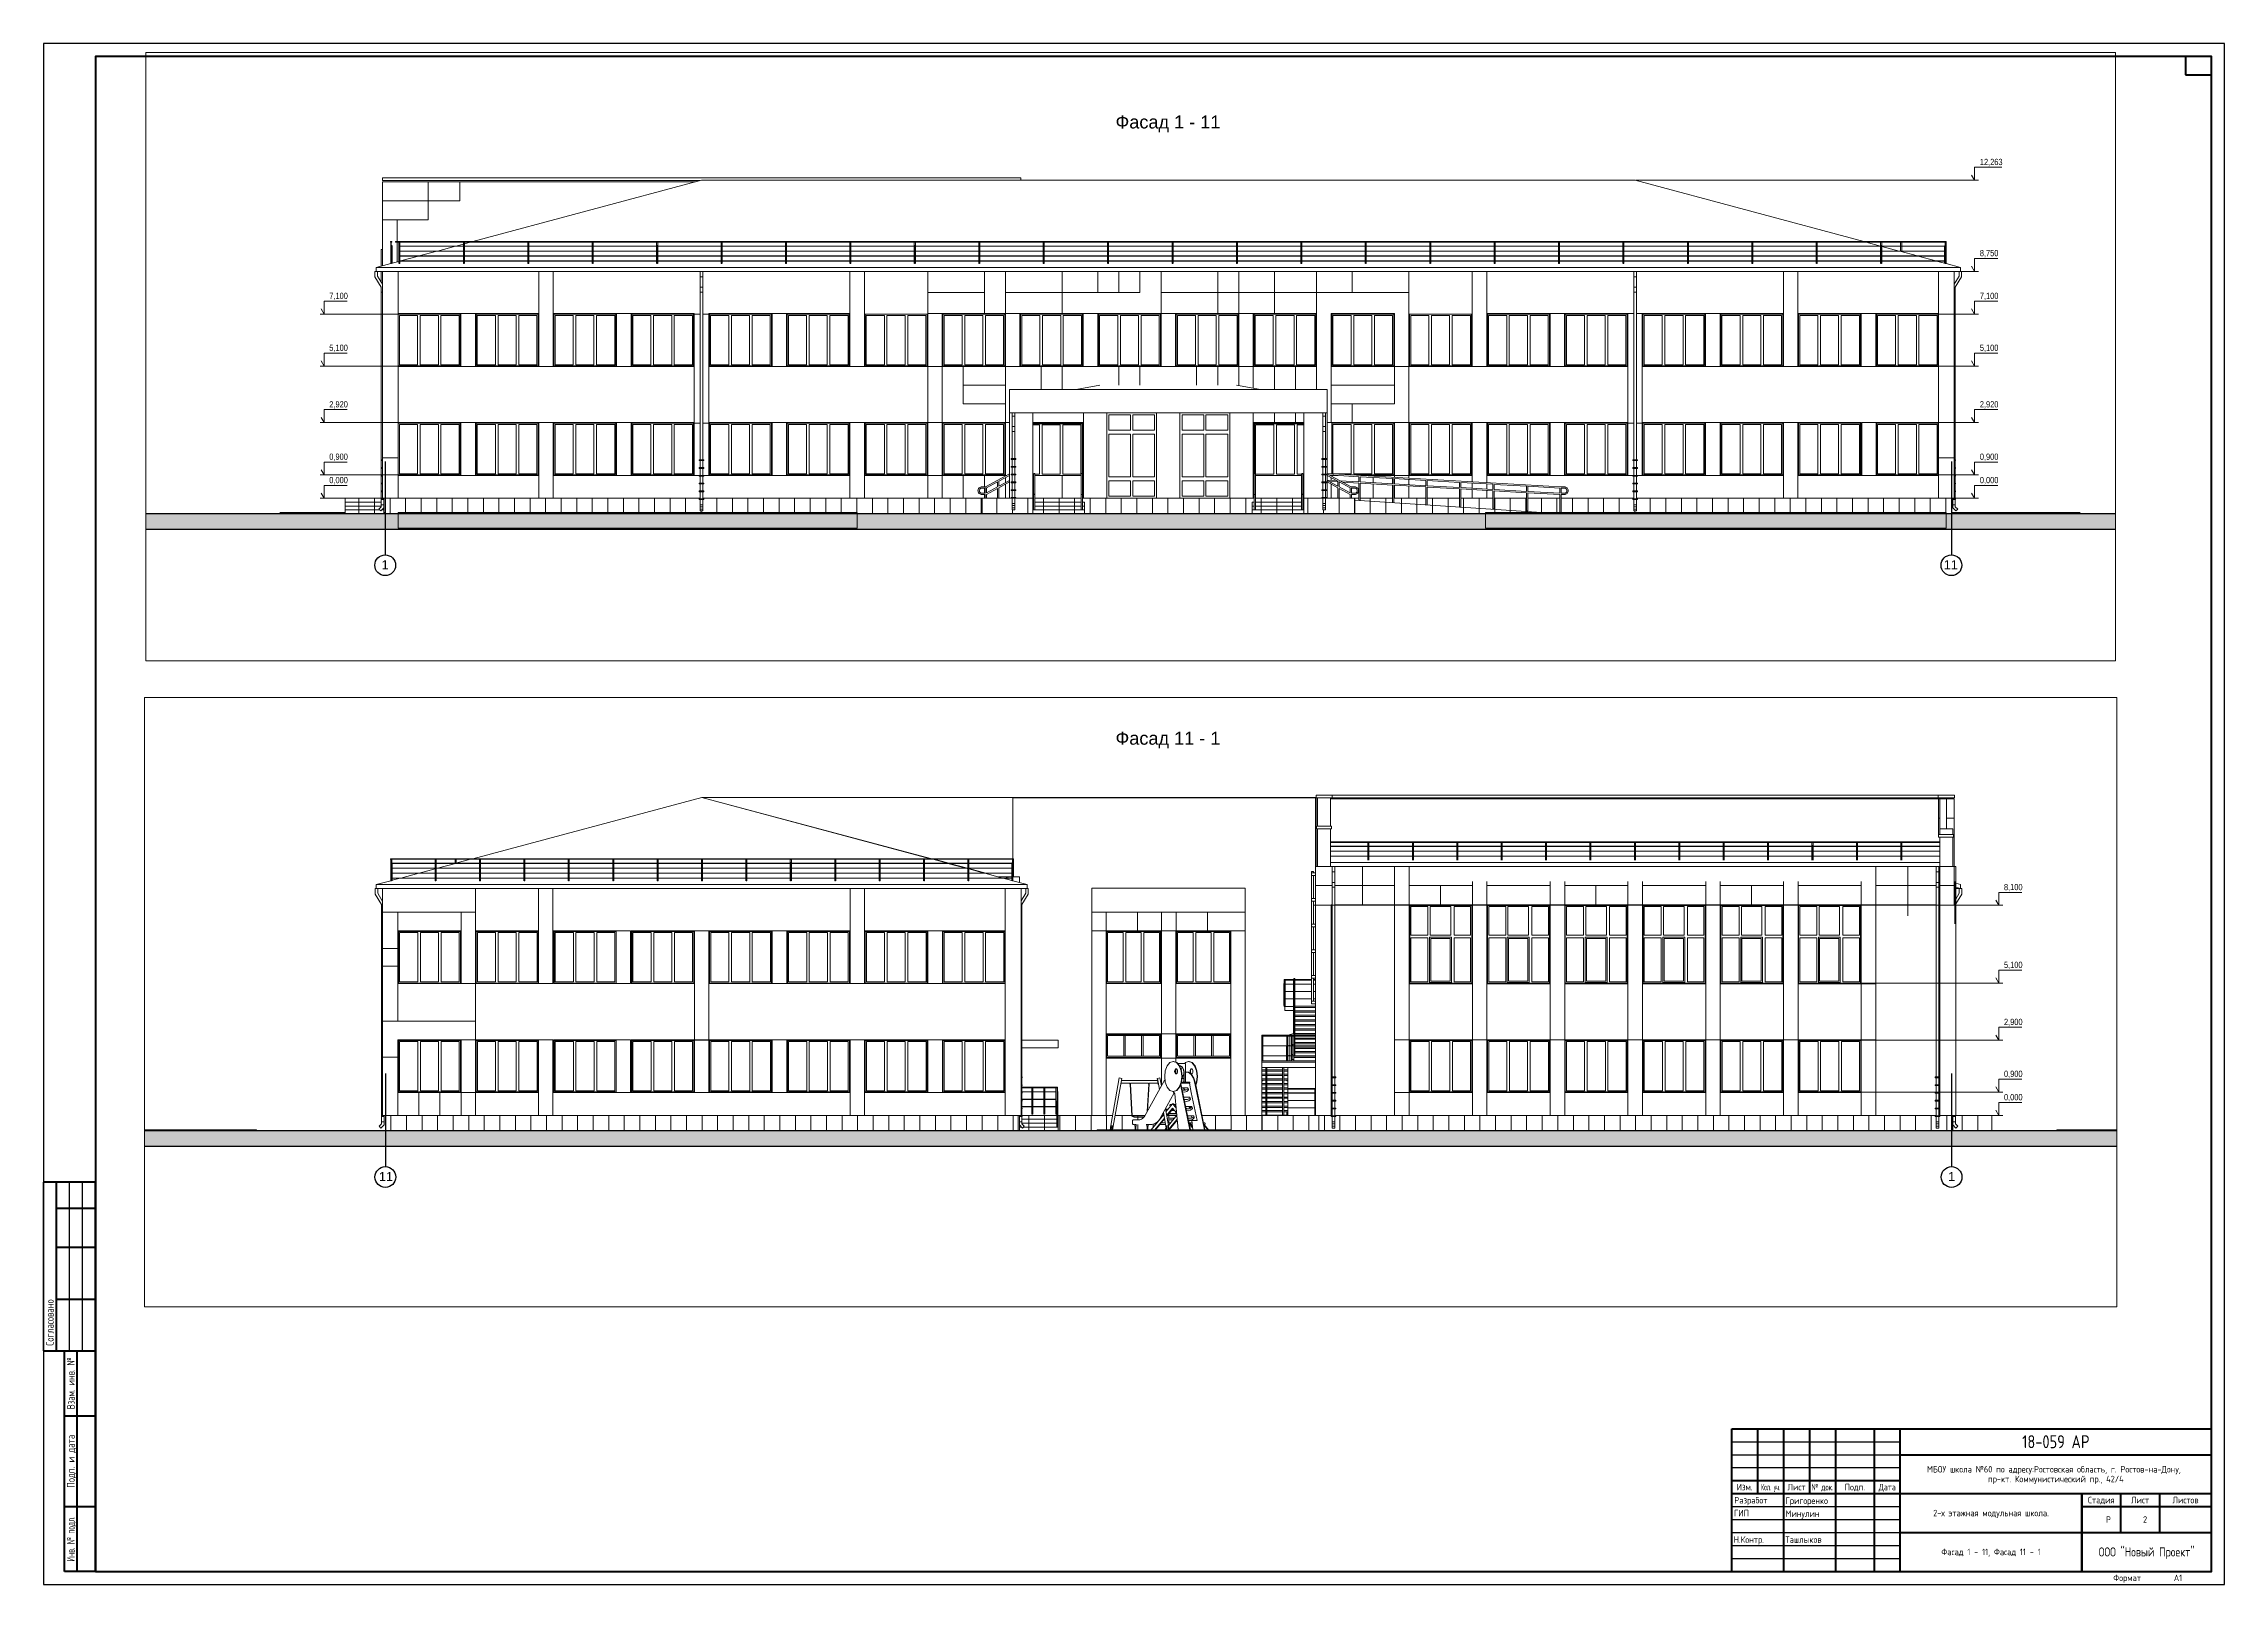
# Paper-space layout 'Лист1' of a CAD drawing. Header units: millimetres. Extents: x -3 to 838, y -3 to 591.
# The model-space entities are those that its viewports show. They can reach past a viewport. Long polylines and large blocks are cut down to what shows.
import ezdxf
from ezdxf.enums import TextEntityAlignment as Align

# ---------------------------------------------------------------- set-up
doc = ezdxf.new("R2010")
doc.units = ezdxf.units.MM
doc.header["$MEASUREMENT"] = 0
doc.linetypes.add('Штрих-Штриховая', pattern=[1093.611073, 529.166651, -211.666656, 141.111112, -211.666656])
for name, color, linetype, lineweight in [('0_Ном._пера__1', 7, 'Continuous', 13), ('0_Ном._пера__100', 7, 'Continuous', 30), ('DIMENSIONS - Main_ works_Ном._пера__7', 5, 'Continuous', 0), ('Аннотация - Текст_Ном._пера__1', 7, 'Continuous', 13), ('Двери ARCHICAD_Ном._пера__1', 7, 'Continuous', 13), ('Интерьер - Мебель_Ном._пера__1', 7, 'Continuous', 13), ('Конструктив - Крыши_Ном._пера__1', 7, 'Continuous', 13), ('Конструктив - Перекрытия_Ном._пера__1', 7, 'Continuous', 13), ('Конструктив - Перекрытия_Ном._пера__100', 7, 'Continuous', 30), ('Конструктив - Стены Несущие_Ном._пера__1', 7, 'Continuous', 13), ('Местность - Рельеф_Ном._пера__93', 9, 'Continuous', 13), ('Окна ARCHICAD_Ном._пера__1', 7, 'Continuous', 13)]:
    doc.layers.add(name, color=color, linetype=linetype, lineweight=lineweight)
doc.layers.add('0_Ном._пера__121', color=7, linetype='Continuous', lineweight=13, true_color=0x8c5a21)
doc.layers.add('Конструктив - Перекрытия', color=7, linetype='Continuous')
doc.styles.add('ГОСТ 2.304', font='CS_Gost2304.shx')
doc.styles.add('СГЕНЕРИР_СТИЛЬ_1', font='ARIALN.TTF')
doc.styles.add('СГЕНЕРИР_СТИЛЬ_2', font='arial.ttf')

psp = doc.layouts.new('Лист1')

# ---------------------------------------------------------------- texts
at = {"linetype": 'Continuous', "style": 'СГЕНЕРИР_СТИЛЬ_2'}
for s, p in [('Фасад 1 - 11', (410.37, 558.41)), ('Фасад 11 - 1', (410.37, 320.83))]:
    psp.add_text(s, height=5, dxfattribs=at).set_placement(p)
at = {"linetype": 'Continuous', "lineweight": 25, "style": 'ГОСТ 2.304'}
psp.add_text('Согласовано', height=3, rotation=90, dxfattribs=at).set_placement((0.88, 89.12))
for s, width, p in [('Взам. инв. №', 0.8, (7.5, 74.62)), ('Инв. № подл.', 0.7, (7.5, 14.62))]:
    psp.add_text(s, height=3, rotation=90, dxfattribs=dict(at, width=width)).set_placement(p, align=Align.MIDDLE_CENTER)
psp.add_text('Подп. и дата', height=3, rotation=90, dxfattribs=at).set_placement((7.5, 44.62), align=Align.MIDDLE_CENTER)
for s, height, p in [('18-059 АР', 5, (773, 52.12)), ('МБОУ школа №60 по адресу:Ростовская область, г. Ростов-на-Дону, ', 2.5, (773, 41.49)), ('Изм.', 2.5, (653, 34.62)), ('Лист', 2.5, (673, 34.62)), ('Подп.', 2.5, (695.5, 34.62)), ('пр-кт. Коммунистический пр., 42/4', 2.5, (773, 37.74)), ('2-х этажная модульная школа.', 2.5, (748, 24.62)), ('Стадия', 2.5, (790.5, 29.62)), ('Лист', 2.5, (805.5, 29.62)), ('Листов', 2.5, (823, 29.62)), ('Р', 2.5, (793.27, 22.12)), ('2', 2.5, (807.42, 22.12)), ('Фасад 1 - 11, Фасад 11 - 1', 2.5, (748, 9.62)), ('ООО "Новый Проект"', 3.5, (808.01, 9.62))]:
    psp.add_text(s, height=height, dxfattribs=at).set_placement(p, align=Align.MIDDLE_CENTER)
for s, width, p in [('Кол. уч.', 0.65, (663, 34.62)), ('№ док.', 0.8, (683, 34.62)), ('Дата', 0.9, (708, 34.62))]:
    psp.add_text(s, height=2.5, dxfattribs=dict(at, width=width)).set_placement(p, align=Align.MIDDLE_CENTER)
for s, p in [('ГИП', (648.85, 23.36)), ('Разработ', (649, 28.3)), ('Григоренко', (668.7, 28.12)), ('Минулин', (668.76, 23.12)), ('Н.Контр.', (648.75, 13.12)), ('Ташлыков', (668.72, 13.12)), ('A1', (818.5, -1.63))]:
    psp.add_text(s, height=2.5, dxfattribs=at).set_placement(p)
psp.add_text('Формат', height=2.5, dxfattribs=at).set_placement((800.5, -1.63), align=Align.CENTER)

msp = doc.modelspace()

# ---------------------------------------------------------------- texts
at = {"layer": 'DIMENSIONS - Main_ works_Ном._пера__7', "color": 5, "lineweight": 0, "char_height": 240, "attachment_point": 7, "style": 'СГЕНЕРИР_СТИЛЬ_1'}
for s, insert in [('\\A1;8,100', (434370, 22827)), ('\\A1;5,100', (434370, 19827)), ('\\A1;2,900', (434370, 17627)), ('\\A1;0,900', (434370, 15627)), ('\\A1;0,000', (434370, 14727)), ('\\A1;12,263', (334910.1, 12802.8)), ('\\A1;8,750', (334910.1, 9290)), ('\\A1;7,100', (271257, 7640)), ('\\A1;7,100', (334910.1, 7640)), ('\\A1;5,100', (271257, 5640)), ('\\A1;5,100', (334910.1, 5640)), ('\\A1;2,920', (271257, 3460)), ('\\A1;2,920', (334910.1, 3460)), ('\\A1;0,900', (271257, 1440)), ('\\A1;0,900', (334910.1, 1440)), ('\\A1;0,000', (271257, 540)), ('\\A1;0,000', (334910.1, 540))]:
    msp.add_mtext(s, dxfattribs=dict(at, insert=insert))
at = {"layer": 'Аннотация - Текст_Ном._пера__1', "color": 7, "linetype": 'Continuous', "lineweight": 13, "char_height": 350, "style": 'СГЕНЕРИР_СТИЛЬ_2'}
for s, insert, attachment_point in [('\\A1;11', (371700.7, 12007.4), 1), ('\\A1;1', (432215.9, 12007.4), 1), ('\\A1;1', (273546.3, -2385.1), 3), ('\\A1;11', (334061.5, -2385.1), 3)]:
    msp.add_mtext(s, dxfattribs=dict(at, insert=insert, attachment_point=attachment_point))

# ---------------------------------------------------------------- hatches: boundary and pattern name
at = {"layer": 'Конструктив - Перекрытия', "linetype": 'Continuous', "lineweight": 0, "true_color": 0x000000}
h = msp.add_hatch(dxfattribs=at)
h.set_pattern_fill('ЛИНИИ_НАКЛОННЫЕ_СПЛОШНЫЕ_FF', color=18, style=0, pattern_type=2)
h.set_pattern_definition([(45, (705762.23, 14186.97), (-183.84776, 183.84776), []), (45, (705670.3, 14278.9), (-183.84776, 183.84776), [194.99999, -65, 0, -65])])
h.paths.add_polyline_path([(448923.5, 13587), (357746.5, 13587), (357746.5, 12987), (448923.5, 12987)])
h = msp.add_hatch(dxfattribs=at)
h.set_pattern_fill('СЕТКА_600X600_0002', color=18, style=0, pattern_type=2)
h.set_pattern_definition([(180, (705762.2, 14186.97), (1e-10, 600), []), (90, (705762.2, 14186.97), (600, 0), [])])
h.paths.add_polyline_path([(396348.7, 14187), (371948.7, 14187), (371948.7, 13587), (396348.7, 13587)])
h = msp.add_hatch(dxfattribs=at)
h.set_pattern_fill('СЕТКА_600X600_0002', color=18, style=0, pattern_type=2)
h.set_pattern_definition([(180, (705762.2, 14186.97), (0, 600), []), (90, (705762.2, 14186.97), (600, 0), [])])
h.paths.add_polyline_path([(396398.7, 14187), (396348.7, 14187), (396348.7, 13587), (396398.7, 13587)])
h = msp.add_hatch(dxfattribs=at)
h.set_pattern_fill('СЕТКА_600X600_0002', color=18, style=0, pattern_type=2)
h.set_pattern_definition([(0, (705762.2, 14186.97), (0, 600), []), (90, (705762.2, 14186.97), (-600, 0), [])])
h.paths.add_polyline_path([(396398.7, 13737), (396482, 13737), (396398.7, 13820.3)])
h = msp.add_hatch(dxfattribs=at)
h.set_pattern_fill('СЕТКА_600X600_0002', color=18, style=0, pattern_type=2)
h.set_pattern_definition([(0, (705762.2, 14186.97), (0, 600), []), (90, (705762.2, 14186.97), (-600, 0), [])])
h.paths.add_polyline_path([(396398.7, 13737), (396398.7, 13587), (397898.7, 13587), (397898.7, 13737), (396556.8, 13737), (396519.4, 13699.6), (396482, 13737)])
h = msp.add_hatch(dxfattribs=at)
h.set_pattern_fill('СЕТКА_600X600_0002', color=18, style=0, pattern_type=2)
h.set_pattern_definition([(0, (705762.2, 14186.97), (1e-10, 600), []), (90, (705762.2, 14186.97), (-600, 0), [])])
h.paths.add_polyline_path([(396498.7, 14171), (396500.8, 14171), (396500.8, 14141), (396498.7, 14141), (396498.7, 14037), (397846.7, 14037), (397846.7, 14187), (396498.7, 14187)])
h = msp.add_hatch(dxfattribs=at)
h.set_pattern_fill('СЕТКА_600X600_0002', color=18, style=0, pattern_type=2)
h.set_pattern_definition([(0, (705762.2, 14186.97), (0, 600), []), (90, (705762.2, 14186.97), (-600, 0), [])])
h.paths.add_polyline_path([(396498.7, 14037), (396498.7, 13887), (397846.7, 13887), (397846.7, 14037)])
h = msp.add_hatch(dxfattribs=at)
h.set_pattern_fill('СЕТКА_600X600_0002', color=18, style=0, pattern_type=2)
h.set_pattern_definition([(0, (705762.2, 14186.97), (0, 600), []), (90, (705762.2, 14186.97), (-600, 0), [])])
h.paths.add_polyline_path([(396498.7, 13861.7), (396590.1, 13770.3), (396556.8, 13737), (397846.7, 13737), (397846.7, 13887), (396498.7, 13887)])
h = msp.add_hatch(dxfattribs=at)
h.set_pattern_fill('СЕТКА_600X600_0002', color=18, style=0, pattern_type=2)
h.set_pattern_definition([(3e-14, (705762.2, 14186.97), (0, 600), []), (90, (705762.2, 14186.97), (-600, 0), [])])
h.paths.add_polyline_path([(397886.7, 13772.2), (397851.5, 13737), (397898.7, 13737), (397898.7, 13887), (397886.7, 13887)])
h = msp.add_hatch(dxfattribs=at)
h.set_pattern_fill('СЕТКА_600X600_0002', color=18, style=0, pattern_type=2)
h.set_pattern_definition([(0, (705762.2, 14186.97), (0, 600), []), (90, (705762.2, 14186.97), (-600, 0), [])])
h.paths.add_polyline_path([(397898.7, 14187), (397886.7, 14187), (397886.7, 14094.2), (397886.7, 14037), (397898.7, 14037)])
h = msp.add_hatch(dxfattribs=at)
h.set_pattern_fill('СЕТКА_600X600_0002', color=18, style=0, pattern_type=2)
h.set_pattern_definition([(0, (705762.2, 14186.97), (0, 600), []), (90, (705762.2, 14186.97), (-600, 0), [])])
h.paths.add_polyline_path([(397886.7, 14037), (397886.7, 13933.2), (397886.7, 13887), (397898.7, 13887), (397898.7, 14037)])
h = msp.add_hatch(dxfattribs=at)
h.set_pattern_fill('СЕТКА_600X600_0002', color=18, style=0, pattern_type=2)
h.set_pattern_definition([(180, (705762.2, 14186.97), (0, 600), []), (90, (705762.2, 14186.97), (600, 0), [])])
h.paths.add_polyline_path([(397898.7, 13587), (399398.7, 13587), (399398.7, 13637), (399899.5, 13637), (399919.3, 13749.3), (399914.4, 13750.2), (399991.4, 14187), (399748.7, 14187), (399748.7, 14182.4), (399188.7, 14182.4), (399188.7, 14187), (397898.7, 14187)])
h = msp.add_hatch(dxfattribs=at)
h.set_pattern_fill('СЕТКА_600X600_0002', color=18, style=0, pattern_type=2)
h.set_pattern_definition([(180, (705762.2, 14186.97), (0, 600), []), (90, (705762.2, 14186.97), (600, 0), [])])
h.paths.add_polyline_path([(399990.8, 13637), (400863.6, 13637), (400863.6, 13777), (400856.2, 13777), (400856.2, 13837), (400827.6, 13837), (400805, 13837), (400803.9, 13837.2), (400788.2, 13841), (400774.8, 13851.8), (400773.7, 13852.8), (400765, 13868.5), (400762, 13887.1), (400762, 13986.8), (400763.5, 13995.9), (400767.6, 14003.4), (400768.8, 14004.5), (400775.4, 14009.9), (400783.3, 14011.8), (400784.4, 14012), (400806.5, 14012), (401013, 14014.8), (401041.2, 14020.6), (401074, 14031.8), (401108.3, 14048.5), (401141.8, 14069.7), (401172.6, 14094.2), (401196.4, 14117), (400830.8, 14117), (400734.6, 14156.8), (400733.7, 14156.8), (400733.7, 14157.2), (400731, 14158.3), (400733.2, 14165.6), (400732.1, 14187), (400092.9, 14187), (400012.8, 13732.9), (400007.9, 13733.7)])
h = msp.add_hatch(dxfattribs=at)
h.set_pattern_fill('СЕТКА_600X600_0002', color=18, style=0, pattern_type=2)
h.set_pattern_definition([(180, (705762.2, 14186.97), (0, 600), []), (90, (705762.2, 14186.97), (600, 0), [])])
h.paths.add_polyline_path([(400744.1, 14187), (400744.8, 14174.3), (400834.8, 14137), (401214.5, 14137), (401224.6, 14148.5), (401245.8, 14187)])
h = msp.add_hatch(dxfattribs=at)
h.set_pattern_fill('СЕТКА_600X600_0002', color=18, style=0, pattern_type=2)
h.set_pattern_definition([(180, (705762.2, 14186.97), (0, 600), []), (90, (705762.2, 14186.97), (600, 0), [])])
h.paths.add_polyline_path([(400900.4, 13777), (400893, 13777), (400893, 13637), (401326.1, 13637), (401326.1, 13777), (401318.7, 13777), (401318.7, 13837), (401363, 13837), (401363, 13777), (401355.6, 13777), (401355.6, 13637), (401481.1, 13637), (401650.9, 13841.6), (401640.6, 13841.6), (401631, 13843.9), (401623, 13850.4), (401617.6, 13860.1), (401615.7, 13871.6), (401616, 13873.3), (401602.6, 13866.8), (401560.5, 13852.4), (401545, 13848.6), (401502.2, 13839.9), (401290.1, 13837), (400900.4, 13837)])
h = msp.add_hatch(dxfattribs=at)
h.set_pattern_fill('СЕТКА_600X600_0002', color=18, style=0, pattern_type=2)
h.set_pattern_definition([(180, (705762.2, 14186.97), (0, 600), []), (90, (705762.2, 14186.97), (600, 0), [])])
h.paths.add_polyline_path([(401819.6, 13841.6), (401649.8, 13637), (402011.4, 13637), (402065.1, 13701.8), (402059.5, 13733.7), (402054.6, 13732.9), (402035.4, 13841.6)])
h = msp.add_hatch(dxfattribs=at)
h.set_pattern_fill('СЕТКА_600X600_0002', color=18, style=0, pattern_type=2)
h.set_pattern_definition([(180, (705762.2, 14186.97), (0, 600), []), (90, (705762.2, 14186.97), (600, 0), [])])
h.paths.add_polyline_path([(401684.3, 13912.5), (401667.1, 13901.6), (401700.7, 13901.6), (401797.6, 14018.4), (401797, 14018.4), (401771.4, 13989.1), (401734.1, 13953.2), (401723.4, 13943.5)])
h = msp.add_hatch(dxfattribs=at)
h.set_pattern_fill('СЕТКА_600X600_0002', color=18, style=0, pattern_type=2)
h.set_pattern_definition([(180, (705762.2, 14186.97), (0, 600), []), (90, (705762.2, 14186.97), (600, 0), [])])
h.paths.add_polyline_path([(401893.5, 14187), (401833.6, 14078.4), (401847.3, 14078.4), (401937.4, 14187)])
h = msp.add_hatch(dxfattribs=at)
h.set_pattern_fill('СЕТКА_600X600_0002', color=18, style=0, pattern_type=2)
h.set_pattern_definition([(180, (705762.2, 14186.97), (0, 600), []), (90, (705762.2, 14186.97), (600, 0), [])])
h.paths.add_polyline_path([(401869.4, 13901.6), (402024.8, 13901.6), (402004.2, 14018.4), (401966.3, 14018.4)])
h = msp.add_hatch(dxfattribs=at)
h.set_pattern_fill('СЕТКА_600X600_0002', color=18, style=0, pattern_type=2)
h.set_pattern_definition([(180, (705762.2, 14186.97), (0, 600), []), (90, (705762.2, 14186.97), (600, 0), [])])
h.paths.add_polyline_path([(402106.1, 14187), (402081.3, 14157), (402095.2, 14078.4), (402345.4, 14078.4), (402355, 14076.1), (402363, 14069.6), (402365.9, 14064.3), (402467.7, 14187)])
h = msp.add_hatch(dxfattribs=at)
h.set_pattern_fill('СЕТКА_600X600_0002', color=18, style=0, pattern_type=2)
h.set_pattern_definition([(180, (705762.2, 14186.97), (0, 600), []), (90, (705762.2, 14186.97), (600, 0), [])])
h.paths.add_polyline_path([(402327.8, 14018.4), (402105.8, 14018.4), (402126.4, 13901.6), (402198.8, 13901.6), (402208.3, 13899.3), (402216.4, 13892.8), (402219.3, 13887.6)])
h = msp.add_hatch(dxfattribs=at)
h.set_pattern_fill('СЕТКА_600X600_0002', color=18, style=0, pattern_type=2)
h.set_pattern_definition([(180, (705762.2, 14186.97), (0, 600), []), (90, (705762.2, 14186.97), (600, 0), [])])
h.paths.add_polyline_path([(402136.9, 13841.6), (402144.7, 13797.7), (402181.2, 13841.6)])
h = msp.add_hatch(dxfattribs=at)
h.set_pattern_fill('СЕТКА_600X600_0002', color=18, style=0, pattern_type=2)
h.set_pattern_definition([(180, (705762.2, 14186.97), (0, 600), []), (90, (705762.2, 14186.97), (600, 0), [])])
h.paths.add_polyline_path([(402490.2, 14010.7), (402180.1, 13637), (402526.7, 13637)])
h = msp.add_hatch(dxfattribs=at)
h.set_pattern_fill('СЕТКА_600X600_0002', color=18, style=0, pattern_type=2)
h.set_pattern_definition([(180, (705762.2, 14186.97), (0, 600), []), (90, (705762.2, 14186.97), (600, 0), [])])
h.paths.add_polyline_path([(403036.3, 14170.1), (402884.8, 14170.1), (402902.9, 14081.9), (402903.8, 14081.5), (403030.9, 14081.5), (403044.3, 14088.2)])
h = msp.add_hatch(dxfattribs=at)
h.set_pattern_fill('СЕТКА_600X600_0002', color=18, style=0, pattern_type=2)
h.set_pattern_definition([(180, (705762.2, 14186.97), (0, 600), []), (90, (705762.2, 14186.97), (600, 0), [])])
h.paths.add_polyline_path([(402921.7, 13990.1), (402936.9, 13916), (402960.5, 13887.6), (402963.4, 13892.8), (402971.5, 13899.3), (402981, 13901.6), (403062.5, 13901.6), (403053.9, 13990.1)])
h = msp.add_hatch(dxfattribs=at)
h.set_pattern_fill('СЕТКА_600X600_0002', color=18, style=0, pattern_type=2)
h.set_pattern_definition([(180, (705762.2, 14186.97), (0, 600), []), (90, (705762.2, 14186.97), (600, 0), [])])
h.paths.add_polyline_path([(402999.7, 13637), (402992.4, 13645.8), (402994.2, 13637)])
h = msp.add_hatch(dxfattribs=at)
h.set_pattern_fill('СЕТКА_600X600_0002', color=18, style=0, pattern_type=2)
h.set_pattern_definition([(180, (705762.2, 14186.97), (0, 600), []), (90, (705762.2, 14186.97), (600, 0), [])])
h.paths.add_polyline_path([(403068.4, 13841.6), (402998.6, 13841.6), (403077.7, 13746.4)])
h = msp.add_hatch(dxfattribs=at)
h.set_pattern_fill('СЕТКА_600X600_0002', color=18, style=0, pattern_type=2)
h.set_pattern_definition([(180, (705762.2, 14186.97), (0, 600), []), (90, (705762.2, 14186.97), (600, 0), [])])
h.paths.add_polyline_path([(403443, 14187), (403501.5, 13901.6), (403539.2, 13901.6), (403548.7, 13899.3), (403556.8, 13892.8), (403562.2, 13883.1), (403564.1, 13871.6), (403562.2, 13860.1), (403556.8, 13850.4), (403548.7, 13843.9), (403539.2, 13841.6), (403528.9, 13841.6), (403698.7, 13637), (404548.7, 13637), (404548.7, 13587), (405748.7, 13587), (405748.7, 14187)])
h = msp.add_hatch(dxfattribs=at)
h.set_pattern_fill('СЕТКА_600X600_0002', color=18, style=0, pattern_type=2)
h.set_pattern_definition([(180, (705762.2, 14186.97), (0, 600), []), (90, (705762.2, 14186.97), (600, 0), [])])
h.paths.add_polyline_path([(407948.7, 14187), (405748.7, 14187), (405748.7, 13587), (407948.7, 13587)])
h = msp.add_hatch(dxfattribs=at)
h.set_pattern_fill('СЕТКА_600X600_0002', color=18, style=0, pattern_type=2)
h.set_pattern_definition([(180, (705762.2, 14186.97), (1e-10, 600), []), (90, (705762.2, 14186.97), (600, 0), [])])
h.paths.add_polyline_path([(407948.7, 13587), (432348.7, 13587), (432348.7, 14187), (431856.4, 14187), (431856.4, 14171), (431858.4, 14171), (431896.4, 14171), (431896.4, 14141), (431858.4, 14141), (431856.4, 14141), (431856.4, 13699.6), (431756.4, 13699.6), (431756.4, 14141), (431716.4, 14141), (431716.4, 14171), (431756.4, 14171), (431756.4, 14187), (408566.9, 14187), (408566.9, 14171), (408606.9, 14171), (408606.9, 14141), (408566.9, 14141), (408566.9, 13699.6), (408466.9, 13699.6), (408466.9, 14141), (408426.9, 14141), (408426.9, 14171), (408466.9, 14171), (408466.9, 14187), (407948.7, 14187)])
h = msp.add_hatch(dxfattribs=at)
h.set_pattern_fill('СЕТКА_600X600_0002', color=18, style=0, pattern_type=2)
h.set_pattern_definition([(0, (705762.2, 14186.97), (0, 600), []), (90, (705762.2, 14186.97), (-600, 0), [])])
h.paths.add_polyline_path([(432519.4, 13699.6), (432398.7, 13820.3), (432398.7, 13587), (433898.7, 13587), (433898.7, 14187), (432498.7, 14187), (432498.7, 14171), (432499, 14171), (432500.8, 14171), (432500.8, 14141), (432499, 14141), (432498.7, 14141), (432498.7, 13861.7), (432590.1, 13770.3)])
h = msp.add_hatch(dxfattribs=at)
h.set_pattern_fill('СЕТКА_600X600_0001', color=18, style=0, pattern_type=2)
h.set_pattern_definition([(180, (-4e-09, -2e-12), (0, 600), []), (90, (-4e-09, -2e-12), (600, 0), [])])
h.paths.add_polyline_path([(271863.5, 0), (271863.5, -150), (273263.5, -150), (273263.5, -46), (273261.4, -46), (273261.4, -16), (273263.5, -16), (273263.5, 0)])
h = msp.add_hatch(dxfattribs=at)
h.set_pattern_fill('СЕТКА_600X600_0001', color=18, style=0, pattern_type=2)
h.set_pattern_definition([(0, (-2e-10, -6e-13), (-2e-10, 600), []), (90, (-2e-10, -6e-13), (-600, 0), [])])
h.paths.add_polyline_path([(285563.5, 0), (273413.5, 0), (273413.5, -600), (273913.5, -600), (273913.5, -550), (291613.5, -550), (291613.5, -600), (296438.5, -600), (296438.5, 0), (285663.5, 0), (285663.5, -16), (285703.5, -16), (285703.5, -46), (285663.5, -46), (285663.5, -487.4), (285563.5, -487.4), (285563.5, -46), (285523.5, -46), (285523.5, -16), (285563.5, -16)])
h = msp.add_hatch(dxfattribs=at)
h.set_pattern_fill('СЕТКА_600X600_0001', color=18, style=0, pattern_type=2)
h.set_pattern_definition([(0, (2e-09, 1e-12), (0, 600), []), (90, (2e-09, 1e-12), (-600, 0), [])])
h.paths.add_polyline_path([(297588.6, 0), (296438.5, 0), (296438.5, -600), (298388.5, -600), (298388.5, 0), (297688.6, 0), (297688.6, -320.7), (297688.6, -441.4), (297588.6, -441.4), (297588.6, -320.7)])
h = msp.add_hatch(dxfattribs=at)
h.set_pattern_fill('СЕТКА_600X600_0001', color=18, style=0, pattern_type=2)
h.set_pattern_definition([(0, (2e-08, 7e-11), (0, 600), []), (90, (2e-08, 7e-11), (-600, 0), [])])
h.paths.add_polyline_path([(298388.5, 0), (298388.5, -150), (298421, -150), (298421, 0)])
h = msp.add_hatch(dxfattribs=at)
h.set_pattern_fill('СЕТКА_600X600_0001', color=18, style=0, pattern_type=2)
h.set_pattern_definition([(0, (-2e-09, 1e-12), (1e-10, 600), []), (90, (-2e-09, 1e-12), (-600, 0), [])])
h.paths.add_polyline_path([(300253.9, 0), (298471, 0), (298471, -150), (300253.9, -150)])
h = msp.add_hatch(dxfattribs=at)
h.set_pattern_fill('СЕТКА_600X600_0001', color=18, style=0, pattern_type=2)
h.set_pattern_definition([(0, (3e-09, 5e-12), (0, 600), []), (90, (3e-09, 5e-12), (-600, 0), [])])
h.paths.add_polyline_path([(300303.9, -150), (300382, -150), (300382, -600), (306845, -600), (306845, -150), (306923.1, -150), (306923.1, 0), (300303.9, 0)])
h = msp.add_hatch(dxfattribs=at)
h.set_pattern_fill('СЕТКА_600X600_0001', color=18, style=0, pattern_type=2)
h.set_pattern_definition([(0, (-2e-09, -2e-12), (1e-10, 600), []), (90, (-2e-09, -2e-12), (-600, 0), [])])
h.paths.add_polyline_path([(306973.1, -150), (308756.1, -150), (308756.1, 0), (306973.1, 0)])
h = msp.add_hatch(dxfattribs=at)
h.set_pattern_fill('СЕТКА_600X600_0001', color=18, style=0, pattern_type=2)
h.set_pattern_definition([(0, (2e-08, 2e-10), (0, 600), []), (90, (2e-08, 2e-10), (-600, 0), [])])
h.paths.add_polyline_path([(308806.1, -150), (308838.5, -150), (308838.5, 0), (308806.1, 0)])
h = msp.add_hatch(dxfattribs=at)
h.set_pattern_fill('СЕТКА_600X600_0001', color=18, style=0, pattern_type=2)
h.set_pattern_definition([(0, (2e-09, 1e-12), (0, 600), []), (90, (2e-09, 1e-12), (-600, 0), [])])
h.paths.add_polyline_path([(308838.5, 0), (308838.5, -600), (310788.5, -600), (310788.5, 0), (309675, 0), (309675, -200), (309675, -279.3), (309675, -441.4), (309575, -441.4), (309575, -279.3), (309575, -200), (309575, 0)])
h = msp.add_hatch(dxfattribs=at)
h.set_pattern_fill('СЕТКА_600X600_0001', color=18, style=0, pattern_type=2)
h.set_pattern_definition([(0, (-7e-09, 1e-11), (0, 600), []), (90, (-7e-09, 1e-11), (-600, 0), [])])
h.paths.add_polyline_path([(310788.5, 0), (310788.5, -69.8), (310965.4, -81.6), (310965.4, 0)])
h = msp.add_hatch(dxfattribs=at)
h.set_pattern_fill('СЕТКА_600X600_0001', color=18, style=0, pattern_type=2)
h.set_pattern_definition([(0, (3e-09, -1e-12), (0, 600), []), (90, (3e-09, -1e-12), (-600, 0), [])])
h.paths.add_polyline_path([(311015.4, 0), (311015.4, -84.9), (312256.8, -167.5), (312256.8, 0)])
h = msp.add_hatch(dxfattribs=at)
h.set_pattern_fill('СЕТКА_600X600_0001', color=18, style=0, pattern_type=2)
h.set_pattern_definition([(0, (2e-10, 9e-12), (0, 600), []), (90, (2e-10, 9e-12), (-600, 0), [])])
h.paths.add_polyline_path([(313548.1, 0), (312306.8, 0), (312306.8, -170.8), (313548.1, -253.3)])
h = msp.add_hatch(dxfattribs=at)
h.set_pattern_fill('СЕТКА_600X600_0001', color=18, style=0, pattern_type=2)
h.set_pattern_definition([(0, (4e-09, -4e-13), (1e-10, 600), []), (90, (4e-09, -4e-13), (-600, 0), [])])
h.paths.add_polyline_path([(318763.5, -550), (333613.5, -550), (333613.5, -600), (333813.5, -600), (333813.5, 0), (321663.5, 0), (321663.5, -16), (321703.5, -16), (321703.5, -46), (321663.5, -46), (321663.5, -487.4), (321563.5, -487.4), (321563.5, -46), (321523.5, -46), (321523.5, -16), (321563.5, -16), (321563.5, 0), (318763.5, 0)])
h = msp.add_hatch(dxfattribs=at)
h.set_pattern_fill('ЛИНИИ_НАКЛОННЫЕ_СПЛОШНЫЕ_FC', color=18, style=0, pattern_type=2)
h.set_pattern_definition([(45, (0, 0), (-183.84776, 183.84776), []), (45, (-91.92, 91.92), (-183.84776, 183.84776), [194.99999, -65, 0, -65])])
h.paths.add_polyline_path([(261593.5, -1200), (341721, -1200), (341721, -600), (261593.5, -600)])
h = msp.add_hatch(dxfattribs=at)
h.set_pattern_fill('СЕТКА_600X600_0001', color=18, style=0, pattern_type=2)
h.set_pattern_definition([(0, (-7e-10, 3e-12), (0, 600), []), (90, (-7e-10, 3e-12), (-600, 0), [])])
h.paths.add_polyline_path([(271863.5, -300), (273263.5, -300), (273263.5, -246), (273263.5, -150), (271863.5, -150)])
h = msp.add_hatch(dxfattribs=at)
h.set_pattern_fill('СЕТКА_600X600_0001', color=18, style=0, pattern_type=2)
h.set_pattern_definition([(0, (-7e-10, 2e-12), (0, 600), []), (90, (-7e-10, 2e-12), (-600, 0), [])])
h.paths.add_polyline_path([(273263.5, -300), (271863.5, -300), (271863.5, -450), (273205.4, -450), (273172.1, -416.7), (273263.5, -325.2)])
h = msp.add_hatch(dxfattribs=at)
h.set_pattern_fill('СЕТКА_600X600_0001', color=18, style=0, pattern_type=2)
h.set_pattern_definition([(0, (2e-10, -6e-13), (0, 600), []), (90, (2e-10, -6e-13), (-600, 0), [])])
h.paths.add_polyline_path([(271863.5, -600), (273363.5, -600), (273363.5, -450), (273280.2, -450), (273242.8, -487.4), (273205.4, -450), (271863.5, -450)])
h = msp.add_hatch(dxfattribs=at)
h.set_pattern_fill('СЕТКА_600X600_0001', color=18, style=0, pattern_type=2)
h.set_pattern_definition([(0, (-1e-08, 2e-11), (0, 600), []), (90, (-1e-08, 2e-11), (-600, 0), [])])
h.paths.add_polyline_path([(273280.2, -450), (273363.5, -450), (273363.5, -366.7)])
h = msp.add_hatch(dxfattribs=at)
h.set_pattern_fill('СЕТКА_600X600_0001', color=18, style=0, pattern_type=2)
h.set_pattern_definition([(0, (-2e-08, -9e-11), (0, 600), []), (90, (-2e-08, -9e-11), (-600, 0), [])])
h.paths.add_polyline_path([(298388.5, -300), (298421, -300), (298421, -150), (298388.5, -150)])
h = msp.add_hatch(dxfattribs=at)
h.set_pattern_fill('СЕТКА_600X600_0001', color=18, style=0, pattern_type=2)
h.set_pattern_definition([(3e-14, (-2e-08, -2e-10), (0, 600), []), (90, (-2e-08, -2e-10), (-600, 0), [])])
h.paths.add_polyline_path([(298388.5, -450), (298421, -450), (298421, -300), (298388.5, -300)])
h = msp.add_hatch(dxfattribs=at)
h.set_pattern_fill('СЕТКА_600X600_0001', color=18, style=0, pattern_type=2)
h.set_pattern_definition([(0, (4e-09, 1e-12), (-1e-10, 600), []), (90, (4e-09, 1e-12), (-600, 0), [])])
h.paths.add_polyline_path([(298388.5, -450), (298388.5, -600), (300382, -600), (300382, -450)])
h = msp.add_hatch(dxfattribs=at)
h.set_pattern_fill('СЕТКА_600X600_0001', color=18, style=0, pattern_type=2)
h.set_pattern_definition([(0, (6e-09, 2e-12), (0, 600), []), (90, (6e-09, 2e-12), (-600, 0), [])])
h.paths.add_polyline_path([(300253.9, -150), (298471, -150), (298471, -300), (300253.9, -300)])
h = msp.add_hatch(dxfattribs=at)
h.set_pattern_fill('СЕТКА_600X600_0001', color=18, style=0, pattern_type=2)
h.set_pattern_definition([(0, (5e-09, 8e-12), (0, 600), []), (90, (5e-09, 8e-12), (-600, 0), [])])
h.paths.add_polyline_path([(298471, -450), (300253.9, -450), (300253.9, -300), (298471, -300)])
h = msp.add_hatch(dxfattribs=at)
h.set_pattern_fill('СЕТКА_600X600_0001', color=18, style=0, pattern_type=2)
h.set_pattern_definition([(1e-14, (4e-09, -5e-11), (0, 600), []), (90, (4e-09, -5e-11), (-600, 0), [])])
h.paths.add_polyline_path([(300303.9, -150), (300303.9, -300), (300382, -300), (300382, -150)])
h = msp.add_hatch(dxfattribs=at)
h.set_pattern_fill('СЕТКА_600X600_0001', color=18, style=0, pattern_type=2)
h.set_pattern_definition([(0, (1e-08, -1e-11), (0, 600), []), (90, (1e-08, -1e-11), (-600, 0), [])])
h.paths.add_polyline_path([(300303.9, -450), (300382, -450), (300382, -300), (300303.9, -300)])
h = msp.add_hatch(dxfattribs=at)
h.set_pattern_fill('СЕТКА_600X600_0001', color=18, style=0, pattern_type=2)
h.set_pattern_definition([(0, (1e-08, 5e-11), (0, 600), []), (90, (1e-08, 5e-11), (-600, 0), [])])
h.paths.add_polyline_path([(306845, -300), (306923.1, -300), (306923.1, -150), (306845, -150)])
h = msp.add_hatch(dxfattribs=at)
h.set_pattern_fill('СЕТКА_600X600_0001', color=18, style=0, pattern_type=2)
h.set_pattern_definition([(0, (-3e-09, 1e-10), (0, 600), []), (90, (-3e-09, 1e-10), (-600, 0), [])])
h.paths.add_polyline_path([(306923.1, -300), (306845, -300), (306845, -450), (306923.1, -450)])
h = msp.add_hatch(dxfattribs=at)
h.set_pattern_fill('СЕТКА_600X600_0001', color=18, style=0, pattern_type=2)
h.set_pattern_definition([(0, (4e-09, 1e-12), (-1e-10, 600), []), (90, (4e-09, 1e-12), (-600, 0), [])])
h.paths.add_polyline_path([(306845, -450), (306845, -600), (308838.5, -600), (308838.5, -450)])
h = msp.add_hatch(dxfattribs=at)
h.set_pattern_fill('СЕТКА_600X600_0001', color=18, style=0, pattern_type=2)
h.set_pattern_definition([(0, (-2e-09, 5e-12), (0, 600), []), (90, (-2e-09, 5e-12), (-600, 0), [])])
h.paths.add_polyline_path([(306973.1, -150), (306973.1, -300), (308756.1, -300), (308756.1, -150)])
h = msp.add_hatch(dxfattribs=at)
h.set_pattern_fill('СЕТКА_600X600_0001', color=18, style=0, pattern_type=2)
h.set_pattern_definition([(0, (-2e-09, -3e-12), (0, 600), []), (90, (-2e-09, -3e-12), (-600, 0), [])])
h.paths.add_polyline_path([(308756.1, -300), (306973.1, -300), (306973.1, -450), (308756.1, -450)])
h = msp.add_hatch(dxfattribs=at)
h.set_pattern_fill('СЕТКА_600X600_0001', color=18, style=0, pattern_type=2)
h.set_pattern_definition([(3e-14, (-2e-08, -1e-10), (0, 600), []), (90, (-2e-08, -1e-10), (-600, 0), [])])
h.paths.add_polyline_path([(308806.1, -300), (308838.5, -300), (308838.5, -150), (308806.1, -150)])
h = msp.add_hatch(dxfattribs=at)
h.set_pattern_fill('СЕТКА_600X600_0001', color=18, style=0, pattern_type=2)
h.set_pattern_definition([(0, (-2e-08, 1e-10), (0, 600), []), (90, (-2e-08, 1e-10), (-600, 0), [])])
h.paths.add_polyline_path([(308838.5, -300), (308806.1, -300), (308806.1, -450), (308838.5, -450)])
h = msp.add_hatch(dxfattribs=at)
h.set_pattern_fill('СЕТКА_600X600_0001', color=18, style=0, pattern_type=2)
h.set_pattern_definition([(0, (-6e-09, 5e-11), (-1e-08, 600), []), (90, (-6e-09, 5e-11), (-600, 0), [])])
h.paths.add_polyline_path([(310788.5, -598.5), (310788.5, -600), (315850.4, -600), (315850.4, -598.5)])
h = msp.add_hatch(dxfattribs=at)
h.set_pattern_fill('СЕТКА_600X600_0001', color=18, style=0, pattern_type=2)
h.set_pattern_definition([(0, (4e-09, 5e-12), (0, 600), []), (90, (4e-09, 5e-12), (-600, 0), [])])
h.paths.add_polyline_path([(313598.1, 0), (313598.1, -256.6), (318009.8, -550), (318713.5, -550), (318713.5, 0), (317472.2, 0), (317472.2, -483.5), (317422.2, -483.5), (317422.2, 0), (316180.8, 0), (316180.8, -410.2), (316130.8, -410.2), (316130.8, 0), (314889.5, 0), (314889.5, -337), (314839.5, -337), (314839.5, 0)])
at = {"layer": 'Местность - Рельеф_Ном._пера__93', "linetype": 'Continuous', "lineweight": 13}
h = msp.add_hatch(dxfattribs=at)
h.set_pattern_fill('СЕТКА_600X600_0001', color=9, style=0, pattern_type=2)
h.set_pattern_definition([(0, (-3e-09, -4e-13), (0, 600), []), (90, (-3e-09, -4e-13), (-600, 0), [])])
h.paths.add_polyline_path([(310788.5, -69.8), (310788.5, -598.5), (315850.4, -598.5), (315850.4, -550), (318009.8, -550)])

# ---------------------------------------------------------------- linework, layer by layer
at = {"layer": '0_Ном._пера__1', "color": 7, "linetype": 'Continuous', "lineweight": 13}
for p, q in [((406978, 19471.6), (406978, 17350.6)), ((407018, 19471.6), (406978, 19471.6)), ((407018, 19471.6), (407018, 17350.6)), ((406973, 18969.1), (406978, 18969.1)), ((406973, 17339.5), (406973, 18969.1)), ((407018, 18969.1), (407023, 18969.1)), ((407023, 17284.1), (407023, 18969.1)), ((407023, 18396.6), (407814.5, 18396.6)), ((407023, 18346.6), (407814.5, 18346.6)), ((407023, 18221.6), (407814.5, 18221.6)), ((407023, 18171.6), (407814.5, 18171.6)), ((407023, 18046.6), (407814.5, 18046.6)), ((407023, 17996.6), (407814.5, 17996.6)), ((407023, 17871.6), (407814.5, 17871.6)), ((407023, 17821.6), (407814.5, 17821.6)), ((407023, 17696.6), (407814.5, 17696.6)), ((405743.7, 16869.1), (405748.7, 16869.1)), ((405743.7, 16869.1), (405743.7, 16864.1)), ((405743.7, 16864.1), (405743.7, 16489.1)), ((405743.7, 16864.1), (405748.7, 16864.1)), ((405788.7, 17284.1), (405748.7, 17284.1)), ((405748.7, 17244.1), (405748.7, 17284.1)), ((405788.7, 17244.1), (405748.7, 17244.1)), ((405748.7, 16296.6), (405748.7, 17244.1)), ((407814.5, 17284.1), (405788.7, 17284.1)), ((406833.3, 17244.1), (405788.7, 17244.1)), ((405788.7, 16869.1), (405788.7, 17244.1)), ((405788.7, 16869.1), (407814.5, 16869.1)), ((405788.7, 16869.1), (405788.7, 16864.1)), ((405788.7, 16489.1), (405788.7, 16864.1)), ((405788.7, 16864.1), (407814.5, 16864.1)), ((405793.7, 16864.1), (405793.7, 16489.1)), ((406703.7, 16864.1), (406703.7, 16489.1)), ((406708.7, 16869.1), (406708.7, 17244.1)), ((406708.7, 16489.1), (406708.7, 16864.1)), ((406978, 17340.7), (406748.7, 17284.1)), ((406748.7, 16869.1), (406748.7, 17244.1)), ((406748.7, 16869.1), (406833.3, 16890)), ((406748.7, 16489.1), (406748.7, 16864.1)), ((406753.7, 16864.1), (406753.7, 16490.3)), ((406833.3, 16885), (406769, 16869.1)), ((406893.3, 17244.1), (406833.3, 17244.1)), ((406833.3, 16869.1), (406833.3, 17244.1)), ((406833.3, 16489.1), (406833.3, 16864.1)), ((407814.5, 17244.1), (406893.3, 17244.1)), ((406893.3, 16869.1), (406893.3, 17244.1)), ((406893.3, 16904.8), (406948, 16918.3)), ((406948, 16913.3), (406893.3, 16899.8)), ((406893.3, 16489.1), (406893.3, 16864.1)), ((406910.7, 17284.1), (406918, 17285.9)), ((406978, 17300.7), (406918, 17285.9)), ((406918, 17285.9), (406918, 17284.1)), ((406918, 17244.1), (406918, 16910.9)), ((406918, 16905.9), (406918, 16869.1)), ((406918, 16864.1), (406918, 16530.9)), ((406948, 16918.3), (406948, 16913.3)), ((407018, 17350.6), (406978, 17350.6)), ((406978, 17350.6), (406978, 17340.7)), ((407018, 17310.6), (406978, 17310.6)), ((406978, 17300.7), (406978, 17310.6)), ((406978, 17284.1), (406978, 17300.7)), ((406978, 16869.1), (406978, 17244.1)), ((406978, 16489.1), (406978, 16864.1)), ((407018, 17350.6), (407018, 17310.6)), ((407018, 17310.6), (407018, 17284.1)), ((407018, 17244.1), (407018, 16869.1)), ((407018, 17044.1), (407023, 17044.1)), ((407018, 17039.1), (407023, 17039.1)), ((407018, 16864.1), (407018, 16489.1)), ((407023, 17646.6), (407814.5, 17646.6)), ((407023, 17521.6), (407814.5, 17521.6)), ((407023, 17471.6), (407814.5, 17471.6)), ((407023, 17346.6), (407814.5, 17346.6)), ((407023, 17296.6), (407814.5, 17296.6)), ((407023, 17044.1), (407023, 17244.1)), ((407023, 17171.6), (407814.5, 17171.6)), ((407023, 17121.6), (407814.5, 17121.6)), ((407023, 17039.1), (407023, 17044.1)), ((407023, 16869.1), (407023, 17039.1)), ((407023, 16996.6), (407814.5, 16996.6)), ((407023, 16946.6), (407814.5, 16946.6)), ((407023, 16664.1), (407023, 16864.1)), ((407023, 16821.6), (407814.5, 16821.6)), ((405743.7, 16489.1), (405748.7, 16489.1)), ((405743.7, 16489.1), (405743.7, 16484.1)), ((405743.7, 16484.1), (405743.7, 14559.1)), ((405743.7, 16484.1), (405748.7, 16484.1)), ((405788.7, 16296.6), (405748.7, 16296.6)), ((405748.7, 16246.6), (405748.7, 16296.6)), ((405748.7, 16246.6), (406978, 16246.6)), ((405748.7, 16036.6), (405748.7, 16246.6)), ((405748.7, 16036.6), (407814.5, 16036.6)), ((405748.7, 15946.6), (405748.7, 16036.6)), ((405788.7, 16489.1), (407814.5, 16489.1)), ((405788.7, 16489.1), (405788.7, 16484.1)), ((405788.7, 16296.6), (405788.7, 16484.1)), ((405788.7, 16484.1), (407814.5, 16484.1)), ((405788.7, 16296.6), (406833.3, 16296.6)), ((405793.7, 16484.1), (405793.7, 16296.6)), ((405898.7, 14196.6), (405898.7, 16036.6)), ((405948.7, 14196.6), (405948.7, 16036.6)), ((406548.7, 14196.6), (406548.7, 16036.6)), ((406598.7, 14196.6), (406598.7, 16036.6)), ((406703.7, 16484.1), (406703.7, 16296.6)), ((406708.7, 16296.6), (406708.7, 16484.1)), ((406748.7, 16489.1), (406833.3, 16510)), ((406748.7, 16296.6), (406748.7, 16484.1)), ((406748.7, 15946.6), (406748.7, 16036.6)), ((406753.7, 16484.1), (406753.7, 16296.6)), ((406753.7, 16036.6), (406753.7, 14559.1)), ((406833.3, 16505), (406769, 16489.1)), ((406833.3, 16296.6), (406833.3, 16484.1)), ((406893.3, 16296.6), (406833.3, 16296.6)), ((406893.3, 16524.8), (406948, 16538.3)), ((406948, 16533.3), (406893.3, 16519.8)), ((406893.3, 16296.6), (406893.3, 16484.1)), ((406893.3, 16296.6), (406978, 16296.6)), ((406918, 16525.9), (406918, 16489.1)), ((406918, 16484.1), (406918, 16345.8)), ((406918, 16345.8), (406978, 16345.8)), ((406948, 16538.3), (406948, 16533.3)), ((406978, 16345.8), (406978, 16484.1)), ((406978, 16471.6), (407814.5, 16471.6)), ((406978, 16421.6), (407814.5, 16421.6)), ((406978, 16345.8), (406978, 16296.6)), ((406978, 16296.6), (407814.5, 16296.6)), ((406978, 16246.6), (407814.5, 16246.6)), ((407018, 16664.1), (407023, 16664.1)), ((407018, 16659.1), (407023, 16659.1)), ((407018, 16646.6), (407814.5, 16646.6)), ((407018, 16596.6), (407814.5, 16596.6)), ((407018, 16484.1), (407018, 16471.6)), ((407023, 16771.6), (407814.5, 16771.6)), ((407023, 16659.1), (407023, 16664.1)), ((405748.7, 15896.6), (405748.7, 15946.6)), ((405748.7, 15946.6), (405898.7, 15946.6)), ((405748.7, 15896.6), (405898.7, 15896.6)), ((405748.7, 15771.6), (405748.7, 15896.6)), ((405748.7, 15721.6), (405748.7, 15771.6)), ((405748.7, 15771.6), (405898.7, 15771.6)), ((405748.7, 15721.6), (405898.7, 15721.6)), ((405748.7, 15596.6), (405748.7, 15721.6)), ((405748.7, 15546.6), (405748.7, 15596.6)), ((405748.7, 15596.6), (405898.7, 15596.6)), ((405748.7, 15526.6), (405748.7, 15546.6)), ((405748.7, 15546.6), (405898.7, 15546.6)), ((405748.7, 15526.6), (405788.7, 15526.6)), ((405748.7, 15421.6), (405748.7, 15526.6)), ((405748.7, 15371.6), (405748.7, 15421.6)), ((405748.7, 15421.6), (405898.7, 15421.6)), ((405748.7, 15371.6), (405898.7, 15371.6)), ((405748.7, 15246.6), (405748.7, 15371.6)), ((405748.7, 15196.6), (405748.7, 15246.6)), ((405748.7, 15246.6), (405898.7, 15246.6)), ((405748.7, 15196.6), (405898.7, 15196.6)), ((405748.7, 15071.6), (405748.7, 15196.6)), ((405788.7, 15526.6), (405788.7, 15546.6)), ((405948.7, 15946.6), (406548.7, 15946.6)), ((405948.7, 15896.6), (406548.7, 15896.6)), ((405948.7, 15771.6), (406548.7, 15771.6)), ((405948.7, 15721.6), (406548.7, 15721.6)), ((405948.7, 15596.6), (406548.7, 15596.6)), ((405948.7, 15546.6), (406548.7, 15546.6)), ((405948.7, 15421.6), (406548.7, 15421.6)), ((405948.7, 15371.6), (406548.7, 15371.6)), ((405948.7, 15246.6), (406548.7, 15246.6)), ((405948.7, 15196.6), (406548.7, 15196.6)), ((406598.7, 15946.6), (406748.7, 15946.6)), ((406598.7, 15896.6), (406748.7, 15896.6)), ((406598.7, 15771.6), (406748.7, 15771.6)), ((406598.7, 15721.6), (406748.7, 15721.6)), ((406598.7, 15596.6), (406748.7, 15596.6)), ((406598.7, 15546.6), (406748.7, 15546.6)), ((406598.7, 15421.6), (406748.7, 15421.6)), ((406598.7, 15371.6), (406748.7, 15371.6)), ((406598.7, 15246.6), (406748.7, 15246.6)), ((406598.7, 15196.6), (406748.7, 15196.6)), ((406708.7, 15526.6), (406708.7, 15546.6)), ((406708.7, 15526.6), (406748.7, 15526.6)), ((406748.7, 15896.6), (406748.7, 15946.6)), ((406748.7, 15771.6), (406748.7, 15896.6)), ((406748.7, 15721.6), (406748.7, 15771.6)), ((406748.7, 15596.6), (406748.7, 15721.6)), ((406748.7, 15546.6), (406748.7, 15596.6)), ((406748.7, 15526.6), (406748.7, 15546.6)), ((406748.7, 15421.6), (406748.7, 15526.6)), ((406748.7, 15371.6), (406748.7, 15421.6)), ((406748.7, 15246.6), (406748.7, 15371.6)), ((406748.7, 15196.6), (406748.7, 15246.6)), ((406748.7, 15071.6), (406748.7, 15196.6)), ((405748.7, 14559.1), (405743.7, 14559.1)), ((405748.7, 15021.6), (405748.7, 15071.6)), ((405748.7, 15071.6), (405898.7, 15071.6)), ((405748.7, 15021.6), (405898.7, 15021.6)), ((405748.7, 14896.6), (405748.7, 15021.6)), ((405748.7, 14846.6), (405748.7, 14896.6)), ((405748.7, 14896.6), (405898.7, 14896.6)), ((405748.7, 14846.6), (405898.7, 14846.6)), ((405748.7, 14721.6), (405748.7, 14846.6)), ((405748.7, 14671.6), (405748.7, 14721.6)), ((405748.7, 14721.6), (405898.7, 14721.6)), ((405748.7, 14671.6), (405898.7, 14671.6)), ((405748.7, 14546.6), (405748.7, 14671.6)), ((405748.7, 14496.6), (405748.7, 14546.6)), ((405748.7, 14546.6), (405898.7, 14546.6)), ((405748.7, 14496.6), (405898.7, 14496.6)), ((405748.7, 14371.6), (405748.7, 14496.6)), ((405748.7, 14371.6), (405898.7, 14371.6)), ((405748.7, 14321.6), (405748.7, 14371.6)), ((405748.7, 14196.6), (405748.7, 14321.6)), ((405748.7, 14321.6), (405898.7, 14321.6)), ((405948.7, 15071.6), (406548.7, 15071.6)), ((405948.7, 15021.6), (406548.7, 15021.6)), ((405948.7, 14896.6), (406548.7, 14896.6)), ((405948.7, 14846.6), (406548.7, 14846.6)), ((405948.7, 14721.6), (406548.7, 14721.6)), ((405948.7, 14671.6), (406548.7, 14671.6)), ((405948.7, 14546.6), (406548.7, 14546.6)), ((405948.7, 14496.6), (406548.7, 14496.6)), ((405948.7, 14371.6), (406548.7, 14371.6)), ((405948.7, 14321.6), (406548.7, 14321.6)), ((406598.7, 15071.6), (406748.7, 15071.6)), ((406598.7, 15021.6), (406748.7, 15021.6)), ((406598.7, 14896.6), (406748.7, 14896.6)), ((406598.7, 14846.6), (406748.7, 14846.6)), ((406598.7, 14721.6), (406748.7, 14721.6)), ((406598.7, 14671.6), (406748.7, 14671.6)), ((406598.7, 14546.6), (406748.7, 14546.6)), ((406598.7, 14496.6), (406748.7, 14496.6)), ((406598.7, 14371.6), (406748.7, 14371.6)), ((406598.7, 14321.6), (406748.7, 14321.6)), ((406748.7, 15021.6), (406748.7, 15071.6)), ((406748.7, 14896.6), (406748.7, 15021.6)), ((406748.7, 14846.6), (406748.7, 14896.6)), ((406748.7, 14721.6), (406748.7, 14846.6)), ((406748.7, 14671.6), (406748.7, 14721.6)), ((406748.7, 14546.6), (406748.7, 14671.6)), ((406753.7, 14559.1), (406748.7, 14559.1)), ((406748.7, 14496.6), (406748.7, 14546.6)), ((406748.7, 14371.6), (406748.7, 14496.6)), ((406748.7, 14321.6), (406748.7, 14371.6)), ((406748.7, 14196.6), (406748.7, 14321.6)), ((405748.7, 14196.6), (405898.7, 14196.6)), ((405898.7, 14196.6), (405948.7, 14196.6)), ((405948.7, 14196.6), (406548.7, 14196.6)), ((406548.7, 14196.6), (406598.7, 14196.6)), ((406598.7, 14196.6), (406748.7, 14196.6))]:
    msp.add_line(p, q, dxfattribs=at)
at = {"layer": '0_Ном._пера__100', "color": 7, "linetype": 'Штрих-Штриховая', "lineweight": 30}
for p, q in [((371948.7, 15806.5), (371948.7, 12212.4)), ((432348.7, 15806.5), (432348.7, 12212.4)), ((273413.5, 1414), (273413.5, -2180.1)), ((333813.5, 1414), (333813.5, -2180.1))]:
    msp.add_line(p, q, dxfattribs=at)
at = {"layer": '0_Ном._пера__100', "color": 7, "linetype": 'Continuous', "lineweight": 30}
for centre in [(371948.7, 11812.4), (432348.7, 11812.4), (273413.5, -2580.1), (333813.5, -2580.1)]:
    msp.add_circle(centre, 400, dxfattribs=at)
at = {"layer": '0_Ном._пера__121', "color": 37, "linetype": 'Continuous', "lineweight": 13, "true_color": 0x8c5a21}
for p, q in [((432453.7, 22307.2), (432453.7, 23787)), ((410869.1, 21569.3), (410869.1, 23210)), ((411429.1, 21569.3), (411429.1, 23210)), ((413868.7, 21569.3), (413868.7, 23210)), ((414428.7, 21569.3), (414428.7, 23210)), ((416868.7, 21569.3), (416868.7, 23210)), ((417428.7, 21569.3), (417428.7, 23210)), ((419868.7, 21569.3), (419868.7, 23210)), ((420428.7, 21569.3), (420428.7, 23210)), ((422868.7, 21569.3), (422868.7, 23210)), ((423428.7, 21569.3), (423428.7, 23210)), ((425868.7, 21569.3), (425868.7, 23210)), ((426428.7, 21569.3), (426428.7, 23210)), ((428868.7, 21569.3), (428868.7, 23210)), ((429428.7, 21569.3), (429428.7, 23210)), ((430661.2, 21885.6), (430661.2, 23526.3)), ((431893.7, 21569.3), (431893.7, 23210)), ((432478, 21569.3), (432478, 23210)), ((432453.7, 22287), (407743, 22287)), ((375428.7, 19267), (375428.7, 17107)), ((372426.2, 15067), (372426.2, 14179.1)), ((373240.4, 15067), (373240.4, 14179.1)), ((374054.6, 15067), (374054.6, 14179.1)), ((374868.7, 15067), (374868.7, 14179.1))]:
    msp.add_line(p, q, dxfattribs=at)
at = {"layer": 'DIMENSIONS - Main_ works_Ном._пера__7', "color": 5, "linetype": 'Continuous', "lineweight": 0}
for p, q in [((434170, 22287), (434170, 22787)), ((434170, 22787), (435061.2, 22787)), ((434170, 22287), (428873.7, 22287)), ((434170, 22287), (434054, 22487)), ((434054, 22487), (434170, 22287)), ((434170, 22287), (434320, 22287)), ((434170, 19287), (434054, 19487)), ((434054, 19487), (434170, 19287)), ((434170, 19287), (434170, 19787)), ((434170, 19787), (435061.2, 19787)), ((434170, 19287), (428873.7, 19287)), ((434170, 19287), (434320, 19287)), ((434170, 17087), (428878.7, 17087)), ((434170, 17087), (434054, 17287)), ((434054, 17287), (434170, 17087)), ((434170, 17087), (434170, 17587)), ((434170, 17587), (435061.2, 17587)), ((434170, 17087), (434320, 17087)), ((434170, 15087), (434054, 15287)), ((434054, 15287), (434170, 15087)), ((434170, 15087), (434170, 15587)), ((434170, 15587), (435061.2, 15587)), ((434170, 15087), (428878.7, 15087)), ((434170, 14187), (434054, 14387)), ((434054, 14387), (434170, 14187)), ((434170, 15087), (434320, 15087)), ((434170, 14187), (434170, 14687)), ((434170, 14687), (435061.2, 14687)), ((434170, 14187), (432378.7, 14187)), ((434170, 14187), (434320, 14187)), ((334710.1, 12262.8), (334710.1, 12762.8)), ((334710.1, 12762.8), (335754.9, 12762.8)), ((334710.1, 12262.8), (321643.5, 12262.8)), ((334710.1, 12262.8), (334594.1, 12462.8)), ((334594.1, 12462.8), (334710.1, 12262.8)), ((334710.1, 12262.8), (334860.1, 12262.8)), ((334710.1, 8750), (334188.3, 8750)), ((334710.1, 8750), (334594.1, 8950)), ((334594.1, 8950), (334710.1, 8750)), ((334710.1, 8750), (334710.1, 9250)), ((334710.1, 9250), (335601.3, 9250)), ((334710.1, 8750), (334860.1, 8750)), ((271057, 7100), (271057, 7600)), ((271057, 7600), (271948.2, 7600)), ((334710.1, 7100), (334710.1, 7600)), ((334710.1, 7600), (335601.3, 7600)), ((271057, 7100), (270907, 7100)), ((271057, 7100), (270941, 7300)), ((270941, 7300), (271057, 7100)), ((271057, 7100), (273883.5, 7100)), ((334710.1, 7100), (333343.5, 7100)), ((334710.1, 7100), (334594.1, 7300)), ((334594.1, 7300), (334710.1, 7100)), ((334710.1, 7100), (334860.1, 7100)), ((271057, 5100), (270907, 5100)), ((271057, 5100), (270941, 5300)), ((270941, 5300), (271057, 5100)), ((271057, 5100), (271057, 5600)), ((271057, 5600), (271948.2, 5600)), ((271057, 5100), (273883.5, 5100)), ((334710.1, 5100), (333343.5, 5100)), ((334710.1, 5100), (334594.1, 5300)), ((334594.1, 5300), (334710.1, 5100)), ((334710.1, 5100), (334710.1, 5600)), ((334710.1, 5600), (335601.3, 5600)), ((334710.1, 5100), (334860.1, 5100)), ((271057, 2920), (271057, 3420)), ((271057, 3420), (271948.2, 3420)), ((334710.1, 2920), (334710.1, 3420)), ((334710.1, 3420), (335601.3, 3420)), ((271057, 2920), (270907, 2920)), ((271057, 2920), (270941, 3120)), ((270941, 3120), (271057, 2920)), ((271057, 2920), (273883.5, 2920)), ((334710.1, 2920), (333343.5, 2920)), ((334710.1, 2920), (334594.1, 3120)), ((334594.1, 3120), (334710.1, 2920)), ((334710.1, 2920), (334860.1, 2920)), ((271057, 900), (270907, 900)), ((271057, 900), (270941, 1100)), ((270941, 1100), (271057, 900)), ((271057, 900), (271057, 1400)), ((271057, 1400), (271948.2, 1400)), ((271057, 900), (273883.5, 900)), ((334710.1, 900), (333343.5, 900)), ((334710.1, 900), (334594.1, 1100)), ((334594.1, 1100), (334710.1, 900)), ((334710.1, 900), (334710.1, 1400)), ((334710.1, 1400), (335601.3, 1400)), ((334710.1, 900), (334860.1, 900)), ((271057, 0), (270907, 0)), ((271057, 0), (270941, 200)), ((270941, 200), (271057, 0)), ((271057, 0), (271057, 500)), ((271057, 500), (271948.2, 500)), ((271057, 0), (273883.5, 0)), ((334710.1, 0), (333843.5, 0)), ((334710.1, 0), (334594.1, 200)), ((334594.1, 200), (334710.1, 0)), ((334710.1, 0), (334710.1, 500)), ((334710.1, 500), (335601.3, 500)), ((334710.1, 0), (334860.1, 0))]:
    msp.add_line(p, q, dxfattribs=at)
at = {"layer": 'Двери ARCHICAD_Ном._пера__1', "color": 7, "linetype": 'Continuous', "lineweight": 13}
for p, q in [((407898.7, 26437), (407898.7, 25337)), ((408398.7, 25337), (408398.7, 26437)), ((432148.7, 26387), (431898.7, 26387)), ((431898.7, 26387), (431898.7, 25237)), ((432148.7, 26387), (432148.7, 25237))]:
    msp.add_line(p, q, dxfattribs=at)
at = {"layer": 'Интерьер - Мебель_Ном._пера__1', "color": 7, "linetype": 'Continuous', "lineweight": 13}
for p, q in [((431898.7, 24739.9), (408398.7, 24739.9)), ((431898.7, 24714.9), (408398.7, 24714.9)), ((408398.7, 24564.9), (409859.2, 24564.9)), ((408398.7, 24559.9), (409859.2, 24559.9)), ((409831.2, 24710.9), (409831.2, 24714.9)), ((409891.2, 24710.9), (409831.2, 24710.9)), ((409841.2, 24564.9), (409841.2, 24710.9)), ((409841.2, 24374.9), (409841.2, 24559.9)), ((409859.2, 24570.9), (409859.2, 24606.9)), ((409859.2, 24606.9), (409863.2, 24606.9)), ((409859.2, 24027.7), (409859.2, 24570.9)), ((409859.2, 24570.9), (409863.2, 24570.9)), ((409863.2, 24570.9), (409863.2, 24606.9)), ((409863.2, 24027.7), (409863.2, 24570.9)), ((409863.2, 24564.9), (411571.7, 24564.9)), ((409863.2, 24559.9), (411571.7, 24559.9)), ((409881.2, 24564.9), (409881.2, 24710.9)), ((409881.2, 24374.9), (409881.2, 24559.9)), ((409891.2, 24710.9), (409891.2, 24714.9)), ((411543.7, 24710.9), (411543.7, 24714.9)), ((411603.7, 24710.9), (411543.7, 24710.9)), ((411553.7, 24564.9), (411553.7, 24710.9)), ((411553.7, 24374.9), (411553.7, 24559.9)), ((411571.7, 24570.9), (411571.7, 24606.9)), ((411571.7, 24606.9), (411575.7, 24606.9)), ((411571.7, 24027.7), (411571.7, 24570.9)), ((411571.7, 24570.9), (411575.7, 24570.9)), ((411575.7, 24570.9), (411575.7, 24606.9)), ((411575.7, 24027.7), (411575.7, 24570.9)), ((411575.7, 24564.9), (413284.2, 24564.9)), ((411575.7, 24559.9), (413284.2, 24559.9)), ((411593.7, 24564.9), (411593.7, 24710.9)), ((411593.7, 24374.9), (411593.7, 24559.9)), ((411603.7, 24710.9), (411603.7, 24714.9)), ((413256.2, 24710.9), (413256.2, 24714.9)), ((413316.2, 24710.9), (413256.2, 24710.9)), ((413266.2, 24564.9), (413266.2, 24710.9)), ((413266.2, 24374.9), (413266.2, 24559.9)), ((413284.2, 24570.9), (413284.2, 24606.9)), ((413284.2, 24606.9), (413288.2, 24606.9)), ((413284.2, 24027.7), (413284.2, 24570.9)), ((413284.2, 24570.9), (413288.2, 24570.9)), ((413288.2, 24570.9), (413288.2, 24606.9)), ((413288.2, 24027.7), (413288.2, 24570.9)), ((413288.2, 24564.9), (414996.7, 24564.9)), ((413288.2, 24559.9), (414996.7, 24559.9)), ((413306.2, 24564.9), (413306.2, 24710.9)), ((413306.2, 24374.9), (413306.2, 24559.9)), ((413316.2, 24710.9), (413316.2, 24714.9)), ((414968.7, 24710.9), (414968.7, 24714.9)), ((415028.7, 24710.9), (414968.7, 24710.9)), ((414978.7, 24564.9), (414978.7, 24710.9)), ((414978.7, 24374.9), (414978.7, 24559.9)), ((414996.7, 24570.9), (414996.7, 24606.9)), ((414996.7, 24606.9), (415000.7, 24606.9)), ((414996.7, 24027.7), (414996.7, 24570.9)), ((414996.7, 24570.9), (415000.7, 24570.9)), ((415000.7, 24570.9), (415000.7, 24606.9)), ((415000.7, 24027.7), (415000.7, 24570.9)), ((415000.7, 24564.9), (416709.2, 24564.9)), ((415000.7, 24559.9), (416709.2, 24559.9)), ((415018.7, 24564.9), (415018.7, 24710.9)), ((415018.7, 24374.9), (415018.7, 24559.9)), ((415028.7, 24710.9), (415028.7, 24714.9)), ((416681.2, 24710.9), (416681.2, 24714.9)), ((416741.2, 24710.9), (416681.2, 24710.9)), ((416691.2, 24564.9), (416691.2, 24710.9)), ((416691.2, 24374.9), (416691.2, 24559.9)), ((416709.2, 24570.9), (416709.2, 24606.9)), ((416709.2, 24606.9), (416713.2, 24606.9)), ((416709.2, 24027.7), (416709.2, 24570.9)), ((416709.2, 24570.9), (416713.2, 24570.9)), ((416713.2, 24570.9), (416713.2, 24606.9)), ((416713.2, 24027.7), (416713.2, 24570.9)), ((416713.2, 24564.9), (418421.7, 24564.9)), ((416713.2, 24559.9), (418421.7, 24559.9)), ((416731.2, 24564.9), (416731.2, 24710.9)), ((416731.2, 24374.9), (416731.2, 24559.9)), ((416741.2, 24710.9), (416741.2, 24714.9)), ((418393.7, 24710.9), (418393.7, 24714.9)), ((418453.7, 24710.9), (418393.7, 24710.9)), ((418403.7, 24564.9), (418403.7, 24710.9)), ((418403.7, 24374.9), (418403.7, 24559.9)), ((418421.7, 24570.9), (418421.7, 24606.9)), ((418421.7, 24606.9), (418425.7, 24606.9)), ((418421.7, 24027.7), (418421.7, 24570.9)), ((418421.7, 24570.9), (418425.7, 24570.9)), ((418425.7, 24570.9), (418425.7, 24606.9)), ((418425.7, 24027.7), (418425.7, 24570.9)), ((418425.7, 24564.9), (420134.2, 24564.9)), ((418425.7, 24559.9), (420134.2, 24559.9)), ((418443.7, 24564.9), (418443.7, 24710.9)), ((418443.7, 24374.9), (418443.7, 24559.9)), ((418453.7, 24710.9), (418453.7, 24714.9)), ((420106.2, 24710.9), (420106.2, 24714.9)), ((420166.2, 24710.9), (420106.2, 24710.9)), ((420116.2, 24564.9), (420116.2, 24710.9)), ((420116.2, 24374.9), (420116.2, 24559.9)), ((420134.2, 24570.9), (420134.2, 24606.9)), ((420134.2, 24606.9), (420138.2, 24606.9)), ((420134.2, 24027.7), (420134.2, 24570.9)), ((420134.2, 24570.9), (420138.2, 24570.9)), ((420138.2, 24570.9), (420138.2, 24606.9)), ((420138.2, 24027.7), (420138.2, 24570.9)), ((420138.2, 24564.9), (421846.7, 24564.9)), ((420138.2, 24559.9), (421846.7, 24559.9)), ((420156.2, 24564.9), (420156.2, 24710.9)), ((420156.2, 24374.9), (420156.2, 24559.9)), ((420166.2, 24710.9), (420166.2, 24714.9)), ((421818.7, 24710.9), (421818.7, 24714.9)), ((421878.7, 24710.9), (421818.7, 24710.9)), ((421828.7, 24564.9), (421828.7, 24710.9)), ((421828.7, 24374.9), (421828.7, 24559.9)), ((421846.7, 24570.9), (421846.7, 24606.9)), ((421846.7, 24606.9), (421850.7, 24606.9)), ((421846.7, 24027.7), (421846.7, 24570.9)), ((421846.7, 24570.9), (421850.7, 24570.9)), ((421850.7, 24570.9), (421850.7, 24606.9)), ((421850.7, 24027.7), (421850.7, 24570.9)), ((421850.7, 24564.9), (423559.2, 24564.9)), ((421850.7, 24559.9), (423559.2, 24559.9)), ((421868.7, 24564.9), (421868.7, 24710.9)), ((421868.7, 24374.9), (421868.7, 24559.9)), ((421878.7, 24710.9), (421878.7, 24714.9)), ((423531.2, 24710.9), (423531.2, 24714.9)), ((423591.2, 24710.9), (423531.2, 24710.9)), ((423541.2, 24564.9), (423541.2, 24710.9)), ((423541.2, 24374.9), (423541.2, 24559.9)), ((423559.2, 24570.9), (423559.2, 24606.9)), ((423559.2, 24606.9), (423563.2, 24606.9)), ((423559.2, 24027.7), (423559.2, 24570.9)), ((423559.2, 24570.9), (423563.2, 24570.9)), ((423563.2, 24570.9), (423563.2, 24606.9)), ((423563.2, 24027.7), (423563.2, 24570.9)), ((423563.2, 24564.9), (425271.7, 24564.9)), ((423563.2, 24559.9), (425271.7, 24559.9)), ((423581.2, 24564.9), (423581.2, 24710.9)), ((423581.2, 24374.9), (423581.2, 24559.9)), ((423591.2, 24710.9), (423591.2, 24714.9)), ((425243.7, 24710.9), (425243.7, 24714.9)), ((425303.7, 24710.9), (425243.7, 24710.9)), ((425253.7, 24564.9), (425253.7, 24710.9)), ((425253.7, 24374.9), (425253.7, 24559.9)), ((425271.7, 24570.9), (425271.7, 24606.9)), ((425271.7, 24606.9), (425275.7, 24606.9)), ((425271.7, 24027.7), (425271.7, 24570.9)), ((425271.7, 24570.9), (425275.7, 24570.9)), ((425275.7, 24570.9), (425275.7, 24606.9)), ((425275.7, 24027.7), (425275.7, 24570.9)), ((425275.7, 24564.9), (426984.2, 24564.9)), ((425275.7, 24559.9), (426984.2, 24559.9)), ((425293.7, 24564.9), (425293.7, 24710.9)), ((425293.7, 24374.9), (425293.7, 24559.9)), ((425303.7, 24710.9), (425303.7, 24714.9)), ((426956.2, 24710.9), (426956.2, 24714.9)), ((427016.2, 24710.9), (426956.2, 24710.9)), ((426966.2, 24564.9), (426966.2, 24710.9)), ((426966.2, 24374.9), (426966.2, 24559.9)), ((426984.2, 24570.9), (426984.2, 24606.9)), ((426984.2, 24606.9), (426988.2, 24606.9)), ((426984.2, 24027.7), (426984.2, 24570.9)), ((426984.2, 24570.9), (426988.2, 24570.9)), ((426988.2, 24570.9), (426988.2, 24606.9)), ((426988.2, 24027.7), (426988.2, 24570.9)), ((426988.2, 24564.9), (428696.7, 24564.9)), ((426988.2, 24559.9), (428696.7, 24559.9)), ((427006.2, 24564.9), (427006.2, 24710.9)), ((427006.2, 24374.9), (427006.2, 24559.9)), ((427016.2, 24710.9), (427016.2, 24714.9)), ((428668.7, 24710.9), (428668.7, 24714.9)), ((428728.7, 24710.9), (428668.7, 24710.9)), ((428678.7, 24564.9), (428678.7, 24710.9)), ((428678.7, 24374.9), (428678.7, 24559.9)), ((428696.7, 24570.9), (428696.7, 24606.9)), ((428696.7, 24606.9), (428700.7, 24606.9)), ((428696.7, 24027.7), (428696.7, 24570.9)), ((428696.7, 24570.9), (428700.7, 24570.9)), ((428700.7, 24570.9), (428700.7, 24606.9)), ((428700.7, 24027.7), (428700.7, 24570.9)), ((428700.7, 24564.9), (430409.2, 24564.9)), ((428700.7, 24559.9), (430409.2, 24559.9)), ((428718.7, 24564.9), (428718.7, 24710.9)), ((428718.7, 24374.9), (428718.7, 24559.9)), ((428728.7, 24710.9), (428728.7, 24714.9)), ((430381.2, 24710.9), (430381.2, 24714.9)), ((430441.2, 24710.9), (430381.2, 24710.9)), ((430391.2, 24564.9), (430391.2, 24710.9)), ((430391.2, 24374.9), (430391.2, 24559.9)), ((430409.2, 24570.9), (430409.2, 24606.9)), ((430409.2, 24606.9), (430413.2, 24606.9)), ((430409.2, 24027.7), (430409.2, 24570.9)), ((430409.2, 24570.9), (430413.2, 24570.9)), ((430413.2, 24570.9), (430413.2, 24606.9)), ((430413.2, 24027.7), (430413.2, 24570.9)), ((430413.2, 24564.9), (431898.7, 24564.9)), ((430413.2, 24559.9), (431898.7, 24559.9)), ((430431.2, 24564.9), (430431.2, 24710.9)), ((430431.2, 24374.9), (430431.2, 24559.9)), ((430441.2, 24710.9), (430441.2, 24714.9)), ((372143.7, 24060.4), (372148.7, 24060.4)), ((372143.7, 24056.4), (372143.7, 24060.4)), ((372143.7, 24056.4), (372158.7, 24056.4)), ((372148.7, 24085.4), (396172.3, 24085.4)), ((372148.7, 24060.4), (372148.7, 24085.4)), ((372148.7, 24060.4), (372158.7, 24060.4)), ((372153.7, 23233.8), (372153.7, 24056.4)), ((372158.7, 24060.4), (372188.7, 24060.4)), ((372158.7, 24056.4), (372158.7, 24060.4)), ((372158.7, 24056.4), (372188.7, 24056.4)), ((372171.7, 23930.4), (372171.7, 24056.4)), ((372171.7, 23916.4), (372171.7, 23930.4)), ((372171.7, 23224.2), (372171.7, 23916.4)), ((372175.7, 23916.4), (372171.7, 23916.4)), ((372175.7, 23930.4), (372175.7, 24056.4)), ((372211.7, 23916.4), (372175.7, 23952.4)), ((372175.7, 23916.4), (372175.7, 23930.4)), ((372175.7, 23224.2), (372175.7, 23916.4)), ((373884.2, 23910.4), (372175.7, 23910.4)), ((373884.2, 23905.4), (372175.7, 23905.4)), ((373884.2, 23720.4), (372175.7, 23720.4)), ((373884.2, 23715.4), (372175.7, 23715.4)), ((372188.7, 24056.4), (372188.7, 24060.4)), ((372188.7, 24060.4), (396133.7, 24060.4)), ((372188.7, 24056.4), (372203.7, 24056.4)), ((372193.7, 23934.4), (372193.7, 24056.4)), ((372203.7, 24056.4), (372203.7, 24060.4)), ((372211.7, 23910.4), (372211.7, 23916.4)), ((372211.7, 23720.4), (372211.7, 23905.4)), ((372211.7, 23530.4), (372211.7, 23715.4)), ((373856.2, 24056.4), (373856.2, 24060.4)), ((373856.2, 24056.4), (373916.2, 24056.4)), ((373866.2, 23910.4), (373866.2, 24056.4)), ((373866.2, 23720.4), (373866.2, 23905.4)), ((373866.2, 23530.4), (373866.2, 23715.4)), ((373884.2, 23916.4), (373884.2, 23952.4)), ((373888.2, 23952.4), (373884.2, 23952.4)), ((373884.2, 23224.2), (373884.2, 23916.4)), ((373888.2, 23916.4), (373884.2, 23916.4)), ((373888.2, 23916.4), (373888.2, 23952.4)), ((373888.2, 23224.2), (373888.2, 23916.4)), ((375596.7, 23910.4), (373888.2, 23910.4)), ((375596.7, 23905.4), (373888.2, 23905.4)), ((375596.7, 23720.4), (373888.2, 23720.4)), ((375596.7, 23715.4), (373888.2, 23715.4)), ((373906.2, 23910.4), (373906.2, 24056.4)), ((373906.2, 23720.4), (373906.2, 23905.4)), ((373906.2, 23530.4), (373906.2, 23715.4)), ((373916.2, 24056.4), (373916.2, 24060.4)), ((374628.1, 24056.4), (374628.1, 24060.4)), ((374628.1, 24056.4), (374688.1, 24056.4)), ((374638.1, 23910.4), (374638.1, 24056.4)), ((374638.1, 23901.4), (374638.1, 23905.4)), ((374678.1, 23912.1), (374678.1, 24056.4)), ((374688.1, 24056.4), (374688.1, 24060.4)), ((375568.7, 24056.4), (375568.7, 24060.4)), ((375568.7, 24056.4), (375628.7, 24056.4)), ((375578.7, 23910.4), (375578.7, 24056.4)), ((375578.7, 23720.4), (375578.7, 23905.4)), ((375578.7, 23530.4), (375578.7, 23715.4)), ((375596.7, 23916.4), (375596.7, 23952.4)), ((375600.7, 23952.4), (375596.7, 23952.4)), ((375596.7, 23224.2), (375596.7, 23916.4)), ((375600.7, 23916.4), (375596.7, 23916.4)), ((375600.7, 23916.4), (375600.7, 23952.4)), ((375600.7, 23224.2), (375600.7, 23916.4)), ((377309.2, 23910.4), (375600.7, 23910.4)), ((377309.2, 23905.4), (375600.7, 23905.4)), ((377309.2, 23720.4), (375600.7, 23720.4)), ((377309.2, 23715.4), (375600.7, 23715.4)), ((375618.7, 23910.4), (375618.7, 24056.4)), ((375618.7, 23720.4), (375618.7, 23905.4)), ((375618.7, 23530.4), (375618.7, 23715.4)), ((375628.7, 24056.4), (375628.7, 24060.4)), ((377281.2, 24056.4), (377281.2, 24060.4)), ((377281.2, 24056.4), (377341.2, 24056.4)), ((377291.2, 23910.4), (377291.2, 24056.4)), ((377291.2, 23720.4), (377291.2, 23905.4)), ((377291.2, 23530.4), (377291.2, 23715.4)), ((377309.2, 23916.4), (377309.2, 23952.4)), ((377313.2, 23952.4), (377309.2, 23952.4)), ((377309.2, 23224.2), (377309.2, 23916.4)), ((377313.2, 23916.4), (377309.2, 23916.4)), ((377313.2, 23916.4), (377313.2, 23952.4)), ((377313.2, 23224.2), (377313.2, 23916.4)), ((379021.7, 23910.4), (377313.2, 23910.4)), ((379021.7, 23905.4), (377313.2, 23905.4)), ((379021.7, 23720.4), (377313.2, 23720.4)), ((379021.7, 23715.4), (377313.2, 23715.4)), ((377331.2, 23910.4), (377331.2, 24056.4)), ((377331.2, 23720.4), (377331.2, 23905.4)), ((377331.2, 23530.4), (377331.2, 23715.4)), ((377341.2, 24056.4), (377341.2, 24060.4)), ((378993.7, 24056.4), (378993.7, 24060.4)), ((378993.7, 24056.4), (379053.7, 24056.4)), ((379003.7, 23910.4), (379003.7, 24056.4)), ((379003.7, 23720.4), (379003.7, 23905.4)), ((379003.7, 23530.4), (379003.7, 23715.4)), ((379021.7, 23916.4), (379021.7, 23952.4)), ((379025.7, 23952.4), (379021.7, 23952.4)), ((379021.7, 23224.2), (379021.7, 23916.4)), ((379025.7, 23916.4), (379021.7, 23916.4)), ((379025.7, 23916.4), (379025.7, 23952.4)), ((379025.7, 23224.2), (379025.7, 23916.4)), ((380734.2, 23910.4), (379025.7, 23910.4)), ((380734.2, 23905.4), (379025.7, 23905.4)), ((380734.2, 23720.4), (379025.7, 23720.4)), ((380734.2, 23715.4), (379025.7, 23715.4)), ((379043.7, 23910.4), (379043.7, 24056.4)), ((379043.7, 23720.4), (379043.7, 23905.4)), ((379043.7, 23530.4), (379043.7, 23715.4)), ((379053.7, 24056.4), (379053.7, 24060.4)), ((380706.2, 24056.4), (380706.2, 24060.4)), ((380706.2, 24056.4), (380766.2, 24056.4)), ((380716.2, 23910.4), (380716.2, 24056.4)), ((380716.2, 23720.4), (380716.2, 23905.4)), ((380716.2, 23530.4), (380716.2, 23715.4)), ((380734.2, 23916.4), (380734.2, 23952.4)), ((380738.2, 23952.4), (380734.2, 23952.4)), ((380734.2, 23224.2), (380734.2, 23916.4)), ((380738.2, 23916.4), (380734.2, 23916.4)), ((380738.2, 23916.4), (380738.2, 23952.4)), ((380738.2, 23224.2), (380738.2, 23916.4)), ((382446.7, 23910.4), (380738.2, 23910.4)), ((382446.7, 23905.4), (380738.2, 23905.4)), ((382446.7, 23720.4), (380738.2, 23720.4)), ((382446.7, 23715.4), (380738.2, 23715.4)), ((380756.2, 23910.4), (380756.2, 24056.4)), ((380756.2, 23720.4), (380756.2, 23905.4)), ((380756.2, 23530.4), (380756.2, 23715.4)), ((380766.2, 24056.4), (380766.2, 24060.4)), ((382418.7, 24056.4), (382418.7, 24060.4)), ((382418.7, 24056.4), (382478.7, 24056.4)), ((382428.7, 23910.4), (382428.7, 24056.4)), ((382428.7, 23720.4), (382428.7, 23905.4)), ((382428.7, 23530.4), (382428.7, 23715.4)), ((382446.7, 23916.4), (382446.7, 23952.4)), ((382450.7, 23952.4), (382446.7, 23952.4)), ((382446.7, 23224.2), (382446.7, 23916.4)), ((382450.7, 23916.4), (382446.7, 23916.4)), ((382450.7, 23916.4), (382450.7, 23952.4)), ((382450.7, 23224.2), (382450.7, 23916.4)), ((384159.2, 23910.4), (382450.7, 23910.4)), ((384159.2, 23905.4), (382450.7, 23905.4)), ((384159.2, 23720.4), (382450.7, 23720.4)), ((384159.2, 23715.4), (382450.7, 23715.4)), ((382468.7, 23910.4), (382468.7, 24056.4)), ((382468.7, 23720.4), (382468.7, 23905.4)), ((382468.7, 23530.4), (382468.7, 23715.4)), ((382478.7, 24056.4), (382478.7, 24060.4)), ((384131.2, 24056.4), (384131.2, 24060.4)), ((384131.2, 24056.4), (384191.2, 24056.4)), ((384141.2, 23910.4), (384141.2, 24056.4)), ((384141.2, 23720.4), (384141.2, 23905.4)), ((384141.2, 23530.4), (384141.2, 23715.4)), ((384159.2, 23916.4), (384159.2, 23952.4)), ((384163.2, 23952.4), (384159.2, 23952.4)), ((384159.2, 23224.2), (384159.2, 23916.4)), ((384163.2, 23916.4), (384159.2, 23916.4)), ((384163.2, 23916.4), (384163.2, 23952.4)), ((384163.2, 23224.2), (384163.2, 23916.4)), ((385871.7, 23910.4), (384163.2, 23910.4)), ((385871.7, 23905.4), (384163.2, 23905.4)), ((385871.7, 23720.4), (384163.2, 23720.4)), ((385871.7, 23715.4), (384163.2, 23715.4)), ((384181.2, 23910.4), (384181.2, 24056.4)), ((384181.2, 23720.4), (384181.2, 23905.4)), ((384181.2, 23530.4), (384181.2, 23715.4)), ((384191.2, 24056.4), (384191.2, 24060.4)), ((385843.7, 24056.4), (385843.7, 24060.4)), ((385843.7, 24056.4), (385903.7, 24056.4)), ((385853.7, 23910.4), (385853.7, 24056.4)), ((385853.7, 23720.4), (385853.7, 23905.4)), ((385853.7, 23530.4), (385853.7, 23715.4)), ((385871.7, 23916.4), (385871.7, 23952.4)), ((385875.7, 23952.4), (385871.7, 23952.4)), ((385871.7, 23224.2), (385871.7, 23916.4)), ((385875.7, 23916.4), (385871.7, 23916.4)), ((385875.7, 23916.4), (385875.7, 23952.4)), ((385875.7, 23224.2), (385875.7, 23916.4)), ((387584.2, 23910.4), (385875.7, 23910.4)), ((387584.2, 23905.4), (385875.7, 23905.4)), ((387584.2, 23720.4), (385875.7, 23720.4)), ((387584.2, 23715.4), (385875.7, 23715.4)), ((385893.7, 23910.4), (385893.7, 24056.4)), ((385893.7, 23720.4), (385893.7, 23905.4)), ((385893.7, 23530.4), (385893.7, 23715.4)), ((385903.7, 24056.4), (385903.7, 24060.4)), ((387556.2, 24056.4), (387556.2, 24060.4)), ((387556.2, 24056.4), (387616.2, 24056.4)), ((387566.2, 23910.4), (387566.2, 24056.4)), ((387566.2, 23720.4), (387566.2, 23905.4)), ((387566.2, 23530.4), (387566.2, 23715.4)), ((387584.2, 23916.4), (387584.2, 23952.4)), ((387588.2, 23952.4), (387584.2, 23952.4)), ((387584.2, 23224.2), (387584.2, 23916.4)), ((387588.2, 23916.4), (387584.2, 23916.4)), ((387588.2, 23916.4), (387588.2, 23952.4)), ((387588.2, 23224.2), (387588.2, 23916.4)), ((389296.7, 23910.4), (387588.2, 23910.4)), ((389296.7, 23905.4), (387588.2, 23905.4)), ((389296.7, 23720.4), (387588.2, 23720.4)), ((389296.7, 23715.4), (387588.2, 23715.4)), ((387606.2, 23910.4), (387606.2, 24056.4)), ((387606.2, 23720.4), (387606.2, 23905.4)), ((387606.2, 23530.4), (387606.2, 23715.4)), ((387616.2, 24056.4), (387616.2, 24060.4)), ((389268.7, 24056.4), (389268.7, 24060.4)), ((389268.7, 24056.4), (389328.7, 24056.4)), ((389278.7, 23910.4), (389278.7, 24056.4)), ((389278.7, 23720.4), (389278.7, 23905.4)), ((389278.7, 23530.4), (389278.7, 23715.4)), ((389296.7, 23916.4), (389296.7, 23952.4)), ((389300.7, 23952.4), (389296.7, 23952.4)), ((389296.7, 23224.2), (389296.7, 23916.4)), ((389300.7, 23916.4), (389296.7, 23916.4)), ((389300.7, 23916.4), (389300.7, 23952.4)), ((389300.7, 23224.2), (389300.7, 23916.4)), ((391009.2, 23910.4), (389300.7, 23910.4)), ((391009.2, 23905.4), (389300.7, 23905.4)), ((391009.2, 23720.4), (389300.7, 23720.4)), ((391009.2, 23715.4), (389300.7, 23715.4)), ((389318.7, 23910.4), (389318.7, 24056.4)), ((389318.7, 23720.4), (389318.7, 23905.4)), ((389318.7, 23530.4), (389318.7, 23715.4)), ((389328.7, 24056.4), (389328.7, 24060.4)), ((390981.2, 24056.4), (390981.2, 24060.4)), ((390981.2, 24056.4), (391041.2, 24056.4)), ((390991.2, 23910.4), (390991.2, 24056.4)), ((390991.2, 23720.4), (390991.2, 23905.4)), ((390991.2, 23530.4), (390991.2, 23715.4)), ((391009.2, 23916.4), (391009.2, 23952.4)), ((391013.2, 23952.4), (391009.2, 23952.4)), ((391009.2, 23224.2), (391009.2, 23916.4)), ((391013.2, 23916.4), (391009.2, 23916.4)), ((391013.2, 23916.4), (391013.2, 23952.4)), ((391013.2, 23224.2), (391013.2, 23916.4)), ((392721.7, 23910.4), (391013.2, 23910.4)), ((392721.7, 23905.4), (391013.2, 23905.4)), ((392721.7, 23720.4), (391013.2, 23720.4)), ((392721.7, 23715.4), (391013.2, 23715.4)), ((391031.2, 23910.4), (391031.2, 24056.4)), ((391031.2, 23720.4), (391031.2, 23905.4)), ((391031.2, 23530.4), (391031.2, 23715.4)), ((391041.2, 24056.4), (391041.2, 24060.4)), ((392693.7, 24056.4), (392693.7, 24060.4)), ((392693.7, 24056.4), (392753.7, 24056.4)), ((392703.7, 23910.4), (392703.7, 24056.4)), ((392703.7, 23720.4), (392703.7, 23905.4)), ((392703.7, 23530.4), (392703.7, 23715.4)), ((392721.7, 23916.4), (392721.7, 23952.4)), ((392725.7, 23952.4), (392721.7, 23952.4)), ((392721.7, 23224.2), (392721.7, 23916.4)), ((392725.7, 23916.4), (392721.7, 23916.4)), ((392725.7, 23916.4), (392725.7, 23952.4)), ((392725.7, 23224.2), (392725.7, 23916.4)), ((394434.2, 23910.4), (392725.7, 23910.4)), ((394434.2, 23905.4), (392725.7, 23905.4)), ((394434.2, 23720.4), (392725.7, 23720.4)), ((394434.2, 23715.4), (392725.7, 23715.4)), ((392743.7, 23910.4), (392743.7, 24056.4)), ((392743.7, 23720.4), (392743.7, 23905.4)), ((392743.7, 23530.4), (392743.7, 23715.4)), ((392753.7, 24056.4), (392753.7, 24060.4)), ((394406.2, 24056.4), (394406.2, 24060.4)), ((394406.2, 24056.4), (394466.2, 24056.4)), ((394416.2, 23910.4), (394416.2, 24056.4)), ((394416.2, 23720.4), (394416.2, 23905.4)), ((394416.2, 23530.4), (394416.2, 23715.4)), ((394434.2, 23916.4), (394434.2, 23952.4)), ((394438.2, 23952.4), (394434.2, 23952.4)), ((394434.2, 23224.2), (394434.2, 23916.4)), ((394438.2, 23916.4), (394434.2, 23916.4)), ((394438.2, 23916.4), (394438.2, 23952.4)), ((394438.2, 23224.2), (394438.2, 23916.4)), ((396146.7, 23910.4), (394438.2, 23910.4)), ((396146.7, 23905.4), (394438.2, 23905.4)), ((396146.7, 23720.4), (394438.2, 23720.4)), ((396146.7, 23715.4), (394438.2, 23715.4)), ((394456.2, 23910.4), (394456.2, 24056.4)), ((394456.2, 23720.4), (394456.2, 23905.4)), ((394456.2, 23530.4), (394456.2, 23715.4)), ((394466.2, 24056.4), (394466.2, 24060.4)), ((396110.7, 23916.4), (396146.7, 23952.4)), ((396110.7, 23910.4), (396110.7, 23916.4)), ((396110.7, 23720.4), (396110.7, 23905.4)), ((396110.7, 23530.4), (396110.7, 23715.4)), ((396118.7, 24056.4), (396118.7, 24060.4)), ((396118.7, 24056.4), (396133.7, 24056.4)), ((396128.7, 23910.4), (396128.7, 24056.4)), ((396128.7, 23720.4), (396128.7, 23905.4)), ((396128.7, 23530.4), (396128.7, 23715.4)), ((396133.7, 24060.4), (396163.7, 24060.4)), ((396133.7, 24056.4), (396133.7, 24060.4)), ((396133.7, 24056.4), (396163.7, 24056.4)), ((396146.7, 23934.4), (396146.7, 24056.4)), ((396146.7, 23916.4), (396146.7, 23934.4)), ((396146.7, 23224.2), (396146.7, 23916.4)), ((396150.7, 23916.4), (396146.7, 23916.4)), ((396150.7, 23934.4), (396150.7, 24056.4)), ((396150.7, 23916.4), (396150.7, 23934.4)), ((396150.7, 23224.2), (396150.7, 23916.4)), ((396163.7, 24060.4), (396172.3, 24060.4)), ((396163.7, 24056.4), (396163.7, 24060.4)), ((396163.7, 24056.4), (396178.7, 24056.4)), ((396168.7, 23387), (396168.7, 24056.4)), ((396172.3, 24060.4), (396172.3, 24085.4)), ((396172.3, 24085.4), (396173.7, 24085.4)), ((396172.3, 24060.4), (396173.7, 24060.4)), ((396173.7, 24060.4), (396173.7, 24085.4)), ((396173.7, 24060.4), (396178.7, 24060.4)), ((396178.7, 24056.4), (396178.7, 24060.4)), ((407666.8, 23587), (407743, 23587)), ((407666.8, 23536.2), (407666.8, 23587)), ((407743, 23536.2), (407743, 23587)), ((408398.7, 24374.9), (409859.2, 24374.9)), ((408398.7, 24369.9), (409859.2, 24369.9)), ((408398.7, 24184.9), (409859.2, 24184.9)), ((408398.7, 24179.9), (409859.2, 24179.9)), ((408466.9, 23787), (408566.9, 23787)), ((408466.9, 23787), (408466.9, 23572.9)), ((408466.9, 23572.9), (408566.9, 23572.9)), ((408466.9, 23572.9), (408466.9, 23172.9)), ((408566.9, 23787), (408566.9, 23572.9)), ((408566.9, 23572.9), (408566.9, 23172.9)), ((409841.2, 24184.9), (409841.2, 24369.9)), ((409841.2, 24034), (409841.2, 24179.9)), ((409863.2, 24374.9), (411571.7, 24374.9)), ((409863.2, 24369.9), (411571.7, 24369.9)), ((409863.2, 24184.9), (411571.7, 24184.9)), ((409863.2, 24179.9), (411571.7, 24179.9)), ((409881.2, 24184.9), (409881.2, 24369.9)), ((409881.2, 24034), (409881.2, 24179.9)), ((411553.7, 24184.9), (411553.7, 24369.9)), ((411553.7, 24034), (411553.7, 24179.9)), ((411575.7, 24374.9), (413284.2, 24374.9)), ((411575.7, 24369.9), (413284.2, 24369.9)), ((411575.7, 24184.9), (413284.2, 24184.9)), ((411575.7, 24179.9), (413284.2, 24179.9)), ((411593.7, 24184.9), (411593.7, 24369.9)), ((411593.7, 24034), (411593.7, 24179.9)), ((413266.2, 24184.9), (413266.2, 24369.9)), ((413266.2, 24034), (413266.2, 24179.9)), ((413288.2, 24374.9), (414996.7, 24374.9)), ((413288.2, 24369.9), (414996.7, 24369.9)), ((413288.2, 24184.9), (414996.7, 24184.9)), ((413288.2, 24179.9), (414996.7, 24179.9)), ((413306.2, 24184.9), (413306.2, 24369.9)), ((413306.2, 24034), (413306.2, 24179.9)), ((414978.7, 24184.9), (414978.7, 24369.9)), ((414978.7, 24034), (414978.7, 24179.9)), ((415000.7, 24374.9), (416709.2, 24374.9)), ((415000.7, 24369.9), (416709.2, 24369.9)), ((415000.7, 24184.9), (416709.2, 24184.9)), ((415000.7, 24179.9), (416709.2, 24179.9)), ((415018.7, 24184.9), (415018.7, 24369.9)), ((415018.7, 24034), (415018.7, 24179.9)), ((416691.2, 24184.9), (416691.2, 24369.9)), ((416691.2, 24034), (416691.2, 24179.9)), ((416713.2, 24374.9), (418421.7, 24374.9)), ((416713.2, 24369.9), (418421.7, 24369.9)), ((416713.2, 24184.9), (418421.7, 24184.9)), ((416713.2, 24179.9), (418421.7, 24179.9)), ((416731.2, 24184.9), (416731.2, 24369.9)), ((416731.2, 24034), (416731.2, 24179.9)), ((418403.7, 24184.9), (418403.7, 24369.9)), ((418403.7, 24034), (418403.7, 24179.9)), ((418425.7, 24374.9), (420134.2, 24374.9)), ((418425.7, 24369.9), (420134.2, 24369.9)), ((418425.7, 24184.9), (420134.2, 24184.9)), ((418425.7, 24179.9), (420134.2, 24179.9)), ((418443.7, 24184.9), (418443.7, 24369.9)), ((418443.7, 24034), (418443.7, 24179.9)), ((420116.2, 24184.9), (420116.2, 24369.9)), ((420116.2, 24034), (420116.2, 24179.9)), ((420138.2, 24374.9), (421846.7, 24374.9)), ((420138.2, 24369.9), (421846.7, 24369.9)), ((420138.2, 24184.9), (421846.7, 24184.9)), ((420138.2, 24179.9), (421846.7, 24179.9)), ((420156.2, 24184.9), (420156.2, 24369.9)), ((420156.2, 24034), (420156.2, 24179.9)), ((421828.7, 24184.9), (421828.7, 24369.9)), ((421828.7, 24034), (421828.7, 24179.9)), ((421850.7, 24374.9), (423559.2, 24374.9)), ((421850.7, 24369.9), (423559.2, 24369.9)), ((421850.7, 24184.9), (423559.2, 24184.9)), ((421850.7, 24179.9), (423559.2, 24179.9)), ((421868.7, 24184.9), (421868.7, 24369.9)), ((421868.7, 24034), (421868.7, 24179.9)), ((423541.2, 24184.9), (423541.2, 24369.9)), ((423541.2, 24034), (423541.2, 24179.9)), ((423563.2, 24374.9), (425271.7, 24374.9)), ((423563.2, 24369.9), (425271.7, 24369.9)), ((423563.2, 24184.9), (425271.7, 24184.9)), ((423563.2, 24179.9), (425271.7, 24179.9)), ((423581.2, 24184.9), (423581.2, 24369.9)), ((423581.2, 24034), (423581.2, 24179.9)), ((425253.7, 24184.9), (425253.7, 24369.9)), ((425253.7, 24034), (425253.7, 24179.9)), ((425275.7, 24374.9), (426984.2, 24374.9)), ((425275.7, 24369.9), (426984.2, 24369.9)), ((425275.7, 24184.9), (426984.2, 24184.9)), ((425275.7, 24179.9), (426984.2, 24179.9)), ((425293.7, 24184.9), (425293.7, 24369.9)), ((425293.7, 24034), (425293.7, 24179.9)), ((426966.2, 24184.9), (426966.2, 24369.9)), ((426966.2, 24034), (426966.2, 24179.9)), ((426988.2, 24374.9), (428696.7, 24374.9)), ((426988.2, 24369.9), (428696.7, 24369.9)), ((426988.2, 24184.9), (428696.7, 24184.9)), ((426988.2, 24179.9), (428696.7, 24179.9)), ((427006.2, 24184.9), (427006.2, 24369.9)), ((427006.2, 24034), (427006.2, 24179.9)), ((428678.7, 24184.9), (428678.7, 24369.9)), ((428678.7, 24034), (428678.7, 24179.9)), ((428700.7, 24374.9), (430409.2, 24374.9)), ((428700.7, 24369.9), (430409.2, 24369.9)), ((428700.7, 24184.9), (430409.2, 24184.9)), ((428700.7, 24179.9), (430409.2, 24179.9)), ((428718.7, 24184.9), (428718.7, 24369.9)), ((428718.7, 24034), (428718.7, 24179.9)), ((430391.2, 24184.9), (430391.2, 24369.9)), ((430391.2, 24034), (430391.2, 24179.9)), ((430413.2, 24374.9), (431898.7, 24374.9)), ((430413.2, 24369.9), (431898.7, 24369.9)), ((430413.2, 24184.9), (431898.7, 24184.9)), ((430413.2, 24179.9), (431898.7, 24179.9)), ((430431.2, 24184.9), (430431.2, 24369.9)), ((430431.2, 24034), (430431.2, 24179.9)), ((431856.4, 23787), (431756.4, 23787)), ((431756.4, 23787), (431756.4, 23572.9)), ((431856.4, 23572.9), (431756.4, 23572.9)), ((431756.4, 23572.9), (431756.4, 23172.9)), ((431856.4, 23787), (431856.4, 23572.9)), ((431856.4, 23572.9), (431856.4, 23172.9)), ((371598.7, 22937), (371554, 22937)), ((371554, 22937), (371554, 22722.9)), ((371554, 22722.9), (371798.7, 22322.9)), ((371654, 22937), (371654, 22751.1)), ((371654, 22751.1), (371843.7, 22440.9)), ((373884.2, 23530.4), (372175.7, 23530.4)), ((373884.2, 23525.4), (372175.7, 23525.4)), ((373884.2, 23340.4), (372175.7, 23340.4)), ((373884.2, 23335.4), (372175.7, 23335.4)), ((372211.7, 23340.4), (372211.7, 23525.4)), ((372211.7, 23232.7), (372211.7, 23335.4)), ((373866.2, 23340.4), (373866.2, 23525.4)), ((373866.2, 23233.8), (373866.2, 23335.4)), ((375596.7, 23530.4), (373888.2, 23530.4)), ((375596.7, 23525.4), (373888.2, 23525.4)), ((375596.7, 23340.4), (373888.2, 23340.4)), ((375596.7, 23335.4), (373888.2, 23335.4)), ((373906.2, 23340.4), (373906.2, 23525.4)), ((373906.2, 23233.8), (373906.2, 23335.4)), ((375578.7, 23340.4), (375578.7, 23525.4)), ((375578.7, 23233.8), (375578.7, 23335.4)), ((377309.2, 23530.4), (375600.7, 23530.4)), ((377309.2, 23525.4), (375600.7, 23525.4)), ((377309.2, 23340.4), (375600.7, 23340.4)), ((377309.2, 23335.4), (375600.7, 23335.4)), ((375618.7, 23340.4), (375618.7, 23525.4)), ((375618.7, 23233.8), (375618.7, 23335.4)), ((377291.2, 23340.4), (377291.2, 23525.4)), ((377291.2, 23233.8), (377291.2, 23335.4)), ((379021.7, 23530.4), (377313.2, 23530.4)), ((379021.7, 23525.4), (377313.2, 23525.4)), ((379021.7, 23340.4), (377313.2, 23340.4)), ((379021.7, 23335.4), (377313.2, 23335.4)), ((377331.2, 23340.4), (377331.2, 23525.4)), ((377331.2, 23233.8), (377331.2, 23335.4)), ((379003.7, 23340.4), (379003.7, 23525.4)), ((379003.7, 23233.8), (379003.7, 23335.4)), ((380734.2, 23530.4), (379025.7, 23530.4)), ((380734.2, 23525.4), (379025.7, 23525.4)), ((380734.2, 23340.4), (379025.7, 23340.4)), ((380734.2, 23335.4), (379025.7, 23335.4)), ((379043.7, 23340.4), (379043.7, 23525.4)), ((379043.7, 23233.8), (379043.7, 23335.4)), ((380716.2, 23340.4), (380716.2, 23525.4)), ((380716.2, 23233.8), (380716.2, 23335.4)), ((382446.7, 23530.4), (380738.2, 23530.4)), ((382446.7, 23525.4), (380738.2, 23525.4)), ((382446.7, 23340.4), (380738.2, 23340.4)), ((382446.7, 23335.4), (380738.2, 23335.4)), ((380756.2, 23340.4), (380756.2, 23525.4)), ((380756.2, 23233.8), (380756.2, 23335.4)), ((382428.7, 23340.4), (382428.7, 23525.4)), ((382428.7, 23233.8), (382428.7, 23335.4)), ((384159.2, 23530.4), (382450.7, 23530.4)), ((384159.2, 23525.4), (382450.7, 23525.4)), ((384159.2, 23340.4), (382450.7, 23340.4)), ((384159.2, 23335.4), (382450.7, 23335.4)), ((382468.7, 23340.4), (382468.7, 23525.4)), ((382468.7, 23233.8), (382468.7, 23335.4)), ((384141.2, 23340.4), (384141.2, 23525.4)), ((384141.2, 23233.8), (384141.2, 23335.4)), ((385871.7, 23530.4), (384163.2, 23530.4)), ((385871.7, 23525.4), (384163.2, 23525.4)), ((385871.7, 23340.4), (384163.2, 23340.4)), ((385871.7, 23335.4), (384163.2, 23335.4)), ((384181.2, 23340.4), (384181.2, 23525.4)), ((384181.2, 23233.8), (384181.2, 23335.4)), ((385853.7, 23340.4), (385853.7, 23525.4)), ((385853.7, 23233.8), (385853.7, 23335.4)), ((387584.2, 23530.4), (385875.7, 23530.4)), ((387584.2, 23525.4), (385875.7, 23525.4)), ((387584.2, 23340.4), (385875.7, 23340.4)), ((387584.2, 23335.4), (385875.7, 23335.4)), ((385893.7, 23340.4), (385893.7, 23525.4)), ((385893.7, 23233.8), (385893.7, 23335.4)), ((387566.2, 23340.4), (387566.2, 23525.4)), ((387566.2, 23233.8), (387566.2, 23335.4)), ((389296.7, 23530.4), (387588.2, 23530.4)), ((389296.7, 23525.4), (387588.2, 23525.4)), ((389296.7, 23340.4), (387588.2, 23340.4)), ((389296.7, 23335.4), (387588.2, 23335.4)), ((387606.2, 23340.4), (387606.2, 23525.4)), ((387606.2, 23233.8), (387606.2, 23335.4)), ((389278.7, 23340.4), (389278.7, 23525.4)), ((389278.7, 23233.8), (389278.7, 23335.4)), ((391009.2, 23530.4), (389300.7, 23530.4)), ((391009.2, 23525.4), (389300.7, 23525.4)), ((391009.2, 23340.4), (389300.7, 23340.4)), ((391009.2, 23335.4), (389300.7, 23335.4)), ((389318.7, 23340.4), (389318.7, 23525.4)), ((389318.7, 23233.8), (389318.7, 23335.4)), ((390991.2, 23340.4), (390991.2, 23525.4)), ((390991.2, 23233.8), (390991.2, 23335.4)), ((392721.7, 23530.4), (391013.2, 23530.4)), ((392721.7, 23525.4), (391013.2, 23525.4)), ((392721.7, 23340.4), (391013.2, 23340.4)), ((392721.7, 23335.4), (391013.2, 23335.4)), ((391031.2, 23340.4), (391031.2, 23525.4)), ((391031.2, 23233.8), (391031.2, 23335.4)), ((392703.7, 23340.4), (392703.7, 23525.4)), ((392703.7, 23233.8), (392703.7, 23335.4)), ((394434.2, 23530.4), (392725.7, 23530.4)), ((394434.2, 23525.4), (392725.7, 23525.4)), ((394434.2, 23340.4), (392725.7, 23340.4)), ((394434.2, 23335.4), (392725.7, 23335.4)), ((392743.7, 23340.4), (392743.7, 23525.4)), ((392743.7, 23233.8), (392743.7, 23335.4)), ((394416.2, 23340.4), (394416.2, 23525.4)), ((394416.2, 23233.8), (394416.2, 23335.4)), ((396146.7, 23530.4), (394438.2, 23530.4)), ((396146.7, 23525.4), (394438.2, 23525.4)), ((396146.7, 23340.4), (394438.2, 23340.4)), ((396146.7, 23335.4), (394438.2, 23335.4)), ((394456.2, 23340.4), (394456.2, 23525.4)), ((394456.2, 23233.8), (394456.2, 23335.4)), ((396110.7, 23340.4), (396110.7, 23525.4)), ((396110.7, 23233.8), (396110.7, 23335.4)), ((396128.7, 23340.4), (396128.7, 23525.4)), ((396128.7, 23233.8), (396128.7, 23335.4)), ((396643.4, 22751.1), (396463.7, 22457.3)), ((396743.4, 22722.9), (396498.7, 22322.9)), ((396643.4, 22937), (396643.4, 22751.1)), ((396698.7, 22937), (396743.4, 22937)), ((396743.4, 22937), (396743.4, 22722.9)), ((407666.8, 23536.2), (407814.5, 23536.2)), ((407666.8, 23434.6), (407666.8, 23536.2)), ((407666.8, 23434.6), (407814.5, 23434.6)), ((407666.8, 22547), (407666.8, 23434.6)), ((407743, 22547), (407743, 23434.6)), ((408466.9, 23172.9), (408566.9, 23172.9)), ((408466.9, 23172.9), (408466.9, 22987)), ((408466.9, 22987), (408466.9, 15671)), ((408466.9, 22987), (408566.9, 22987)), ((408566.9, 23172.9), (408566.9, 22987)), ((408566.9, 22987), (408566.9, 15671)), ((431856.4, 23172.9), (431756.4, 23172.9)), ((431756.4, 23172.9), (431756.4, 22987)), ((431756.4, 22987), (431756.4, 15671)), ((431856.4, 22987), (431756.4, 22987)), ((431856.4, 23172.9), (431856.4, 22987)), ((431856.4, 22987), (431856.4, 15671)), ((432643.4, 22751.1), (432508.7, 22530.8)), ((432743.4, 22722.9), (432508.7, 22339.2)), ((432743.4, 22937), (432643.4, 22937)), ((432643.4, 22937), (432643.4, 22751.1)), ((432743.4, 22937), (432743.4, 22722.9)), ((371798.7, 22322.9), (371798.7, 22137)), ((371798.7, 22137), (371798.7, 15671)), ((371843.7, 22137), (371798.7, 22137)), ((396463.7, 22137), (396498.7, 22137)), ((396498.7, 22322.9), (396498.7, 22137)), ((396498.7, 22137), (396498.7, 15671)), ((407666.8, 22547), (407814.5, 22547)), ((407666.8, 22445.4), (407666.8, 22547)), ((407666.8, 22445.4), (407814.5, 22445.4)), ((407666.8, 21557.8), (407666.8, 22445.4)), ((407743, 21557.8), (407743, 22445.4)), ((407666.8, 21557.8), (407814.5, 21557.8)), ((407666.8, 21456.2), (407666.8, 21557.8)), ((407666.8, 21456.2), (407814.5, 21456.2)), ((407666.8, 20568.6), (407666.8, 21456.2)), ((407743, 20568.6), (407743, 21456.2)), ((407666.8, 20568.6), (407814.5, 20568.6)), ((407666.8, 20467), (407666.8, 20568.6)), ((407666.8, 20467), (407814.5, 20467)), ((407666.8, 19579.4), (407666.8, 20467)), ((407743, 19579.4), (407743, 20467)), ((406603.1, 19402.4), (406604.5, 19402.4)), ((406603.1, 19398.4), (406603.1, 19402.4)), ((406603.1, 19398.4), (406604.5, 19398.4)), ((406604.5, 19402.4), (406609.5, 19402.4)), ((406604.5, 19398.4), (406604.5, 19402.4)), ((406604.5, 19398.4), (406664.5, 19398.4)), ((406608.1, 19427.4), (406609.5, 19427.4)), ((406608.1, 19402.4), (406608.1, 19427.4)), ((406609.5, 19427.4), (406978, 19427.4)), ((406609.5, 19402.4), (406609.5, 19427.4)), ((406609.5, 19402.4), (406978, 19402.4)), ((406613.1, 19276.4), (406613.1, 19398.4)), ((406614.5, 18387), (406614.5, 19398.4)), ((406654.5, 19252.4), (406654.5, 19398.4)), ((406664.5, 19398.4), (406664.5, 19402.4)), ((406964.8, 19398.4), (406964.8, 19402.4)), ((406964.8, 19398.4), (406978, 19398.4)), ((406974.8, 19252.4), (406974.8, 19398.4)), ((407018, 19427.4), (407018.5, 19427.4)), ((407018, 19402.4), (407018.5, 19402.4)), ((407018, 19398.4), (407024.8, 19398.4)), ((407018.5, 19402.4), (407018.5, 19427.4)), ((407018.5, 19427.4), (407666.8, 19427.4)), ((407018.5, 19402.4), (407024.8, 19402.4)), ((407024.8, 19398.4), (407024.8, 19402.4)), ((407024.8, 19402.4), (407666.8, 19402.4)), ((407666.8, 19579.4), (407814.5, 19579.4)), ((407666.8, 19477.8), (407666.8, 19579.4)), ((407666.8, 19477.8), (407814.5, 19477.8)), ((407666.8, 18590.2), (407666.8, 19477.8)), ((407743, 18590.2), (407743, 19477.8)), ((407743, 19427.4), (407814.5, 19427.4)), ((407743, 19402.4), (407814.5, 19402.4)), ((406595.1, 19258.4), (406614.5, 19277.7)), ((406595.1, 18423), (406595.1, 19258.4)), ((406632.5, 19258.4), (406632.5, 19294.4)), ((406636.5, 19294.4), (406632.5, 19294.4)), ((406632.5, 18423), (406632.5, 19258.4)), ((406636.5, 19258.4), (406632.5, 19258.4)), ((406636.5, 19258.4), (406636.5, 19294.4)), ((406636.5, 18423), (406636.5, 19258.4)), ((406978, 19252.4), (406636.5, 19252.4)), ((406978, 19247.4), (406636.5, 19247.4)), ((406973, 18967.4), (406636.5, 18967.4)), ((406973, 18962.4), (406636.5, 18962.4)), ((406973, 18682.4), (406636.5, 18682.4)), ((406973, 18677.4), (406636.5, 18677.4)), ((406654.5, 18967.4), (406654.5, 19247.4)), ((406654.5, 18682.4), (406654.5, 18962.4)), ((406654.5, 18387), (406654.5, 18677.4)), ((406974.8, 18969.1), (406974.8, 19247.4)), ((407666.8, 19252.4), (407018, 19252.4)), ((407666.8, 19247.4), (407018, 19247.4)), ((407666.8, 18967.4), (407023, 18967.4)), ((407666.8, 18962.4), (407023, 18962.4)), ((407666.8, 18682.4), (407023, 18682.4)), ((407666.8, 18677.4), (407023, 18677.4)), ((407666.8, 18590.2), (407814.5, 18590.2)), ((407666.8, 18488.6), (407666.8, 18590.2)), ((407814.5, 19252.4), (407743, 19252.4)), ((407814.5, 19247.4), (407743, 19247.4)), ((407814.5, 18967.4), (407743, 18967.4)), ((407814.5, 18962.4), (407743, 18962.4)), ((407814.5, 18682.4), (407743, 18682.4)), ((407814.5, 18677.4), (407743, 18677.4)), ((406614.5, 18403.6), (406595.1, 18423)), ((406613.1, 18387), (406613.1, 18405)), ((406613.1, 18387), (406614.5, 18387)), ((406614.5, 18387), (406632.5, 18387)), ((406632.5, 18387), (406632.5, 18423)), ((406636.5, 18423), (406632.5, 18423)), ((406633.1, 18387), (406632.5, 18387)), ((406636.5, 18387), (406636.5, 18423)), ((407666.8, 18488.6), (407814.5, 18488.6)), ((402099.1, 16096.8), (402028.1, 15908.3)), ((402205.3, 16222.7), (402099.1, 16096.8)), ((402330.7, 16267), (402205.3, 16222.7)), ((402330.7, 16267), (402347.2, 16267)), ((402456, 16222.7), (402330.7, 16267)), ((402472.5, 16222.7), (402347.2, 16267)), ((402421.8, 15978.4), (402443.4, 15986)), ((402451.7, 15983.1), (402438.4, 15978.4)), ((402443.4, 15986), (402465, 15978.4)), ((402562.3, 16096.8), (402456, 16222.7)), ((402578.8, 16096.8), (402472.5, 16222.7)), ((402498.2, 16192.3), (402799.9, 16192.3)), ((402633.3, 15908.3), (402562.3, 16096.8)), ((402615.8, 16102.4), (402563.4, 16115)), ((402604.6, 16102.4), (402566.3, 16111.6)), ((402649.8, 15908.3), (402578.8, 16096.8)), ((402679.6, 16041.7), (402604.6, 16102.4)), ((402690.9, 16041.7), (402615.8, 16102.4)), ((402674.6, 16045.7), (402636.3, 15944.1)), ((402729.7, 15950.8), (402679.6, 16041.7)), ((402741, 15950.8), (402690.9, 16041.7)), ((402800, 16222.7), (402774.3, 16192.3)), ((402799.9, 16192.3), (402799.9, 15467)), ((402925.4, 16267), (402800, 16222.7)), ((403050.7, 16222.7), (402925.4, 16267)), ((402941.9, 16267), (402925.4, 16267)), ((403067.2, 16222.7), (402941.9, 16267)), ((403016.5, 15978.4), (403038.1, 15986)), ((403046.4, 15983.1), (403033.1, 15978.4)), ((403038.1, 15986), (403059.7, 15978.4)), ((403157, 16096.8), (403050.7, 16222.7)), ((403173.5, 16096.8), (403067.2, 16222.7)), ((403228, 15908.3), (403157, 16096.8)), ((403244.5, 15908.3), (403173.5, 16096.8)), ((371796.6, 15671), (371843.7, 15671)), ((371796.6, 15641), (371796.6, 15671)), ((371796.6, 15641), (371843.7, 15641)), ((371796.6, 15371), (371843.7, 15371)), ((371796.6, 15341), (371796.6, 15371)), ((371796.6, 15341), (371843.7, 15341)), ((371798.7, 15641), (371798.7, 15371)), ((371798.7, 15341), (371798.7, 15071)), ((396500.8, 15671), (396463.7, 15671)), ((396500.8, 15641), (396463.7, 15641)), ((396500.8, 15371), (396463.7, 15371)), ((396500.8, 15341), (396463.7, 15341)), ((396498.7, 15641), (396498.7, 15371)), ((396498.7, 15341), (396498.7, 15071)), ((396498.7, 15271.6), (397823.7, 15271.6)), ((396498.7, 15246.6), (397823.7, 15246.6)), ((396500.8, 15641), (396500.8, 15671)), ((396500.8, 15341), (396500.8, 15371)), ((396870.5, 15242.6), (396870.5, 15246.6)), ((396870.5, 15242.6), (396930.5, 15242.6)), ((396880.5, 15096.6), (396880.5, 15242.6)), ((396898.5, 15102.6), (396898.5, 15138.6)), ((396902.5, 15138.6), (396898.5, 15138.6)), ((396902.5, 15102.6), (396902.5, 15138.6)), ((396920.5, 15096.6), (396920.5, 15242.6)), ((396930.5, 15242.6), (396930.5, 15246.6)), ((397332.8, 15242.6), (397332.8, 15246.6)), ((397332.8, 15242.6), (397392.8, 15242.6)), ((397342.8, 15096.6), (397342.8, 15242.6)), ((397360.8, 15102.6), (397360.8, 15138.6)), ((397364.8, 15138.6), (397360.8, 15138.6)), ((397364.8, 15102.6), (397364.8, 15138.6)), ((397382.8, 15096.6), (397382.8, 15242.6)), ((397392.8, 15242.6), (397392.8, 15246.6)), ((397795.1, 15242.6), (397795.1, 15246.6)), ((397795.1, 15242.6), (397823.7, 15242.6)), ((397805.1, 15096.6), (397805.1, 15242.6)), ((397823.1, 15102.6), (397823.1, 15138.6)), ((397823.7, 15138.6), (397823.1, 15138.6)), ((397823.7, 15271.6), (397873.7, 15271.6)), ((397823.7, 15246.8), (397823.7, 15271.6)), ((397823.7, 15246.8), (397823.7, 14733.5)), ((397833.7, 15246.6), (397863.7, 15246.6)), ((397833.7, 15244.3), (397833.7, 15246.6)), ((397863.7, 15244.3), (397863.7, 15246.6)), ((397873.7, 15246.8), (397873.7, 15271.6)), ((397873.7, 15246.8), (397873.7, 14733.5)), ((399922.1, 13794.3), (400246.5, 15633.7)), ((400020.6, 13776.9), (400344.9, 15616.3)), ((400344.9, 15616.3), (400246.5, 15633.7)), ((400303.2, 15379.8), (400313.1, 15378.1)), ((400353, 15604.6), (400313.1, 15378.1)), ((400661.7, 15437), (400323.5, 15437)), ((401726.3, 15537), (400341.1, 15537)), ((400661.7, 15437), (400661.7, 15387)), ((400661.7, 15387), (400662.6, 15387)), ((400662.6, 15387), (400665.2, 15387)), ((400665.2, 15387), (400669.1, 15387)), ((400667.7, 15386.8), (400668.2, 15386.8)), ((400733.2, 14165.6), (400667.7, 15386.8)), ((400668.2, 15386.8), (400669.5, 15386.9)), ((400669.1, 15387), (400673.7, 15387)), ((400669.5, 15386.9), (400671.4, 15386.9)), ((400671.4, 15386.9), (400673.7, 15387)), ((400673.7, 15387), (400678.3, 15387)), ((400678.3, 15387), (400682.2, 15387)), ((400744.8, 14174.3), (400679.7, 15387)), ((400682.2, 15387), (400684.8, 15387)), ((400684.8, 15387), (400685.7, 15387)), ((400685.7, 15437), (400685.7, 15387)), ((401381.7, 15437), (400685.7, 15437)), ((401966.8, 15495), (401224.6, 14148.5)), ((401331.7, 14342.7), (401387.7, 15387)), ((401345, 14366.9), (401399.7, 15386.8)), ((401381.7, 15437), (401381.7, 15387)), ((401382.6, 15387), (401381.7, 15387)), ((401385.2, 15387), (401382.6, 15387)), ((401389.1, 15387), (401385.2, 15387)), ((401393.7, 15387), (401389.1, 15387)), ((401396, 15386.9), (401393.7, 15387)), ((401398.3, 15387), (401393.7, 15387)), ((401397.9, 15386.9), (401396, 15386.9)), ((401399.2, 15386.8), (401397.9, 15386.9)), ((401402.2, 15387), (401398.3, 15387)), ((401399.7, 15386.8), (401399.2, 15386.8)), ((401404.8, 15387), (401402.2, 15387)), ((401405.7, 15387), (401404.8, 15387)), ((401405.7, 15437), (401405.7, 15387)), ((401743.9, 15437), (401405.7, 15437)), ((401714.4, 15604.6), (401754.3, 15378.1)), ((401821, 15633.7), (401722.5, 15616.3)), ((401797.9, 15188.5), (401722.5, 15616.3)), ((401764.2, 15379.8), (401754.3, 15378.1)), ((401874.8, 15328.1), (401821, 15633.7)), ((401985.5, 15520.2), (401966.8, 15495)), ((402002.5, 15539.5), (401985.5, 15520.2)), ((402017.9, 15554.4), (402002.5, 15539.5)), ((402028.1, 15908.3), (402003.2, 15686)), ((402003.2, 15686), (402028.1, 15463.6)), ((402028.1, 15463.6), (402099.1, 15275.1)), ((402099.1, 15275.1), (402205.3, 15149.2)), ((402205.3, 15149.2), (402330.7, 15105)), ((402330.7, 15105), (402456, 15149.2)), ((402347.2, 15105), (402472.5, 15149.2)), ((402387, 15886), (402391.3, 15924.2)), ((402391.3, 15847.7), (402387, 15886)), ((402391.3, 15924.2), (402403.6, 15956.7)), ((402403.6, 15815.3), (402391.3, 15847.7)), ((402403.6, 15956.7), (402421.8, 15978.4)), ((402407.9, 15924.2), (402403.6, 15886)), ((402403.6, 15886), (402407.9, 15847.7)), ((402421.8, 15793.6), (402403.6, 15815.3)), ((402420.1, 15956.7), (402407.9, 15924.2)), ((402407.9, 15847.7), (402420.1, 15815.3)), ((402438.4, 15978.4), (402420.1, 15956.7)), ((402420.1, 15815.3), (402438.4, 15793.6)), ((402443.4, 15786), (402421.8, 15793.6)), ((402443.2, 15791.9), (402433.9, 15798.9)), ((402438.4, 15793.6), (402451.7, 15788.9)), ((402465, 15793.6), (402443.4, 15786)), ((402456, 15149.2), (402562.3, 15275.1)), ((402465, 15978.4), (402483.3, 15956.7)), ((402483.3, 15815.3), (402465, 15793.6)), ((402472.5, 15149.2), (402578.8, 15275.1)), ((402483.3, 15956.7), (402495.5, 15924.2)), ((402495.5, 15847.7), (402483.3, 15815.3)), ((402495.5, 15924.2), (402499.8, 15886)), ((402499.8, 15886), (402495.5, 15847.7)), ((402562.3, 15275.1), (402633.3, 15463.6)), ((402578.8, 15275.1), (402649.8, 15463.6)), ((402977.7, 13637), (402619.4, 15383)), ((402994.2, 13637), (402630.1, 15411.4)), ((402658.2, 15686), (402633.3, 15908.3)), ((402633.3, 15463.6), (402658.2, 15686)), ((402972.7, 15437), (402639.7, 15437)), ((402674.7, 15686), (402649.8, 15908.3)), ((402649.8, 15463.6), (402674.7, 15686)), ((402972.7, 15467), (402650.1, 15467)), ((402661.8, 15257), (402901.9, 15257)), ((402663.2, 15250.1), (402891.3, 15250.1)), ((402747.3, 15612), (402666.4, 15612)), ((402699.1, 15715.1), (402672.5, 15612)), ((402682.2, 15161.5), (402681.3, 15161.9)), ((402809.3, 15161.5), (402682.2, 15161.5)), ((402747.3, 15794.3), (402699.1, 15715.1)), ((402721.8, 15470.8), (402706, 15467)), ((402714.9, 15250.1), (402789.6, 15161.5)), ((402735.2, 15481.6), (402721.8, 15470.8)), ((402727.8, 15250.1), (402745.2, 15217.3)), ((402747.3, 15843.7), (402729.7, 15950.8)), ((402744.2, 15497.8), (402735.2, 15481.6)), ((402758.6, 15843.7), (402741, 15950.8)), ((402747.3, 15517), (402744.2, 15497.8)), ((402745.2, 15217.3), (402813, 15163.4)), ((402747.3, 15467), (402747.3, 15843.7)), ((402758.6, 15467), (402758.6, 15843.7)), ((402830.4, 15857.8), (402799.9, 15837.9)), ((402916.5, 15215), (402809.3, 15161.5)), ((402908.9, 15852), (402830.4, 15857.8)), ((402830.4, 15857.8), (402846.9, 15857.8)), ((402925.4, 15852), (402846.9, 15857.8)), ((402856.2, 15109.5), (402923.9, 15179)), ((402901.9, 15257), (402891.3, 15250.1)), ((402891.3, 15250.1), (402900.2, 15206.8)), ((402901.9, 15257), (402911, 15212.3)), ((403020.3, 15767.7), (402908.9, 15852)), ((402923.9, 15179), (402916.5, 15215)), ((403036.8, 15767.7), (402925.4, 15852)), ((403029.7, 15077), (402955.8, 15437)), ((402972.7, 15437), (402972.7, 15467)), ((402981.7, 15886), (402986, 15924.2)), ((402986, 15847.7), (402981.7, 15886)), ((402986, 15924.2), (402998.3, 15956.7)), ((402998.3, 15815.3), (402986, 15847.7)), ((402998.3, 15956.7), (403016.5, 15978.4)), ((403002.6, 15924.2), (402998.3, 15886)), ((402998.3, 15886), (403002.6, 15847.7)), ((403016.5, 15793.6), (402998.3, 15815.3)), ((403014.8, 15956.7), (403002.6, 15924.2)), ((403002.6, 15847.7), (403014.8, 15815.3)), ((403033.1, 15978.4), (403014.8, 15956.7)), ((403014.8, 15815.3), (403033.1, 15793.6)), ((403038.1, 15786), (403016.5, 15793.6)), ((403110.6, 15624.3), (403020.3, 15767.7)), ((403033.1, 15793.6), (403046.4, 15788.9)), ((403127.1, 15624.3), (403036.8, 15767.7)), ((403059.7, 15793.6), (403038.1, 15786)), ((403059.7, 15978.4), (403078, 15956.7)), ((403078, 15815.3), (403059.7, 15793.6)), ((403078, 15956.7), (403090.2, 15924.2)), ((403090.2, 15847.7), (403078, 15815.3)), ((403090.2, 15924.2), (403094.5, 15886)), ((403094.5, 15886), (403090.2, 15847.7)), ((403170, 15437), (403110.6, 15624.3)), ((403186.5, 15437), (403127.1, 15624.3)), ((403539.3, 13637), (403170, 15437)), ((403555.8, 13637), (403186.5, 15437)), ((403197.6, 15383), (403228, 15463.6)), ((403203.4, 15354.6), (403244.5, 15463.6)), ((403252.9, 15686), (403228, 15908.3)), ((403228, 15463.6), (403252.9, 15686)), ((403269.4, 15686), (403244.5, 15908.3)), ((403244.5, 15463.6), (403269.4, 15686)), ((406753.7, 15227.4), (407814.5, 15227.4)), ((406753.7, 15202.4), (407814.5, 15202.4)), ((407780.3, 15198.4), (407780.3, 15202.4)), ((407780.3, 15198.4), (407814.5, 15198.4)), ((407790.3, 15052.4), (407790.3, 15198.4)), ((408464.9, 15671), (408429.5, 15671)), ((408464.9, 15641), (408429.5, 15641)), ((408464.9, 15371), (408429.5, 15371)), ((408464.9, 15341), (408429.5, 15341)), ((408568.9, 15671), (408464.9, 15671)), ((408464.9, 15641), (408464.9, 15671)), ((408568.9, 15641), (408464.9, 15641)), ((408568.9, 15371), (408464.9, 15371)), ((408464.9, 15341), (408464.9, 15371)), ((408568.9, 15341), (408464.9, 15341)), ((408466.9, 15641), (408466.9, 15371)), ((408466.9, 15341), (408466.9, 15071)), ((408566.9, 15641), (408566.9, 15371)), ((408566.9, 15341), (408566.9, 15071)), ((408606.9, 15671), (408568.9, 15671)), ((408568.9, 15641), (408568.9, 15671)), ((408606.9, 15641), (408568.9, 15641)), ((408606.9, 15371), (408568.9, 15371)), ((408568.9, 15341), (408568.9, 15371)), ((408606.9, 15341), (408568.9, 15341)), ((408606.9, 15641), (408606.9, 15671)), ((408606.9, 15341), (408606.9, 15371)), ((431716.4, 15671), (431754.4, 15671)), ((431716.4, 15641), (431716.4, 15671)), ((431716.4, 15641), (431754.4, 15641)), ((431716.4, 15371), (431754.4, 15371)), ((431716.4, 15341), (431716.4, 15371)), ((431716.4, 15341), (431754.4, 15341)), ((431754.4, 15671), (431858.4, 15671)), ((431754.4, 15641), (431754.4, 15671)), ((431754.4, 15641), (431858.4, 15641)), ((431754.4, 15371), (431858.4, 15371)), ((431754.4, 15341), (431754.4, 15371)), ((431754.4, 15341), (431858.4, 15341)), ((431756.4, 15641), (431756.4, 15371)), ((431756.4, 15341), (431756.4, 15071)), ((431856.4, 15641), (431856.4, 15371)), ((431856.4, 15341), (431856.4, 15071)), ((431858.4, 15671), (431893.7, 15671)), ((431858.4, 15641), (431858.4, 15671)), ((431858.4, 15641), (431893.7, 15641)), ((431858.4, 15371), (431893.7, 15371)), ((431858.4, 15341), (431858.4, 15371)), ((431858.4, 15341), (431893.7, 15341)), ((371796.6, 15071), (371843.7, 15071)), ((371796.6, 15041), (371796.6, 15071)), ((371796.6, 15041), (371843.7, 15041)), ((371796.6, 14771), (371843.7, 14771)), ((371796.6, 14741), (371796.6, 14771)), ((371796.6, 14741), (371843.7, 14741)), ((371796.6, 14471), (371843.7, 14471)), ((371796.6, 14441), (371796.6, 14471)), ((371796.6, 14441), (371843.7, 14441)), ((371798.7, 15041), (371798.7, 14771)), ((371798.7, 14741), (371798.7, 14471)), ((371798.7, 14441), (371798.7, 14171)), ((396500.8, 15071), (396463.7, 15071)), ((396500.8, 15041), (396463.7, 15041)), ((396500.8, 14771), (396463.7, 14771)), ((396500.8, 14741), (396463.7, 14741)), ((396500.8, 14471), (396463.7, 14471)), ((396500.8, 14441), (396463.7, 14441)), ((396898.5, 15096.6), (396498.7, 15096.6)), ((396898.5, 15091.6), (396498.7, 15091.6)), ((396498.7, 15041), (396498.7, 14771)), ((396898.5, 14811.6), (396498.7, 14811.6)), ((396898.5, 14806.6), (396498.7, 14806.6)), ((396498.7, 14741), (396498.7, 14471)), ((396898.5, 14526.6), (396498.7, 14526.6)), ((396898.5, 14521.6), (396498.7, 14521.6)), ((396498.7, 14441), (396498.7, 14171)), ((396500.8, 15041), (396500.8, 15071)), ((396500.8, 14741), (396500.8, 14771)), ((396500.8, 14441), (396500.8, 14471)), ((396880.5, 14811.6), (396880.5, 15091.6)), ((396880.5, 14526.6), (396880.5, 14806.6)), ((396880.5, 14231.2), (396880.5, 14521.6)), ((396898.5, 14267.2), (396898.5, 15102.6)), ((396902.5, 15102.6), (396898.5, 15102.6)), ((396902.5, 14267.2), (396902.5, 15102.6)), ((397360.8, 15096.6), (396902.5, 15096.6)), ((397360.8, 15091.6), (396902.5, 15091.6)), ((397360.8, 14811.6), (396902.5, 14811.6)), ((397360.8, 14806.6), (396902.5, 14806.6)), ((397360.8, 14526.6), (396902.5, 14526.6)), ((397360.8, 14521.6), (396902.5, 14521.6)), ((396920.5, 14811.6), (396920.5, 15091.6)), ((396920.5, 14526.6), (396920.5, 14806.6)), ((396920.5, 14231.2), (396920.5, 14521.6)), ((397342.8, 14811.6), (397342.8, 15091.6)), ((397342.8, 14526.6), (397342.8, 14806.6)), ((397342.8, 14231.2), (397342.8, 14521.6)), ((397360.8, 14267.2), (397360.8, 15102.6)), ((397364.8, 15102.6), (397360.8, 15102.6)), ((397364.8, 14267.2), (397364.8, 15102.6)), ((397823.1, 15096.6), (397364.8, 15096.6)), ((397823.1, 15091.6), (397364.8, 15091.6)), ((397823.1, 14811.6), (397364.8, 14811.6)), ((397823.1, 14806.6), (397364.8, 14806.6)), ((397823.1, 14526.6), (397364.8, 14526.6)), ((397823.1, 14521.6), (397364.8, 14521.6)), ((397382.8, 14811.6), (397382.8, 15091.6)), ((397382.8, 14526.6), (397382.8, 14806.6)), ((397382.8, 14231.2), (397382.8, 14521.6)), ((397805.1, 14811.6), (397805.1, 15091.6)), ((397805.1, 14526.6), (397805.1, 14806.6)), ((397805.1, 14231.2), (397805.1, 14521.6)), ((397823.1, 14267.2), (397823.1, 15102.6)), ((397823.7, 15102.6), (397823.1, 15102.6)), ((397823.7, 14733.5), (397873.7, 14733.5)), ((397823.7, 14733.5), (397823.7, 14708.5)), ((397823.7, 14708.5), (397873.7, 14708.5)), ((397827.1, 14267.2), (397827.1, 14708.5)), ((397845.1, 14231.2), (397845.1, 14708.5)), ((397846.7, 13737), (397846.7, 14708.5)), ((397850.7, 13737), (397850.7, 14708.5)), ((397886.7, 14611.6), (397850.7, 14647.6)), ((397866.2, 14632.1), (397866.2, 14708.5)), ((397871.2, 14627.1), (397871.2, 14708.5)), ((397886.7, 15102.6), (397873.7, 15115.6)), ((397886.7, 15094.6), (397873.7, 15107.6)), ((397886.7, 14933.6), (397873.7, 14946.6)), ((397886.7, 14772.6), (397873.7, 14785.6)), ((397873.7, 14733.5), (397873.7, 14708.5)), ((397886.7, 15094.6), (397886.7, 15102.6)), ((397886.7, 14933.6), (397886.7, 15094.6)), ((397886.7, 14772.6), (397886.7, 14933.6)), ((397886.7, 14611.6), (397886.7, 14772.6)), ((397886.7, 13772.2), (397886.7, 14611.6)), ((402370.1, 15051.7), (401806.5, 14029.2)), ((402046.8, 13776.9), (401954.9, 14298.4)), ((402145.3, 13794.3), (402031.8, 14437.9)), ((402310.8, 14637), (402051.8, 14324.8)), ((402055.7, 14401.9), (402057.6, 14413.4)), ((402057.6, 14390.5), (402055.7, 14401.9)), ((402057.6, 14413.4), (402063, 14423.2)), ((402063, 14380.7), (402057.6, 14390.5)), ((402063, 14423.2), (402071.1, 14429.7)), ((402071.1, 14374.2), (402063, 14380.7)), ((402071.1, 14429.7), (402080.6, 14431.9)), ((402080.6, 14371.9), (402071.1, 14374.2)), ((402076.4, 14184.8), (402310.8, 14467.3)), ((402080.6, 14431.9), (402090.1, 14429.7)), ((402140.7, 14431.9), (402080.6, 14431.9)), ((402090.1, 14374.2), (402080.6, 14371.9)), ((402090.9, 14371.9), (402080.6, 14371.9)), ((402081.3, 14157), (402324.8, 14450.4)), ((402090.1, 14429.7), (402098.2, 14423.2)), ((402098.2, 14380.7), (402090.1, 14374.2)), ((402098.2, 14423.2), (402103.6, 14413.4)), ((402103.6, 14390.5), (402098.2, 14380.7)), ((402103.6, 14413.4), (402105.5, 14401.9)), ((402105.5, 14401.9), (402103.6, 14390.5)), ((402202.4, 14578.7), (402204.3, 14590.2)), ((402204.3, 14567.2), (402202.4, 14578.7)), ((402204.3, 14590.2), (402209.7, 14599.9)), ((402209.7, 14557.5), (402204.3, 14567.2)), ((402209.7, 14599.9), (402217.8, 14606.4)), ((402217.8, 14551), (402209.7, 14557.5)), ((402217.8, 14606.4), (402227.3, 14608.7)), ((402227.3, 14548.7), (402217.8, 14551)), ((402227.3, 14608.7), (402236.8, 14606.4)), ((402287.4, 14608.7), (402227.3, 14608.7)), ((402236.8, 14551), (402227.3, 14548.7)), ((402237.6, 14548.7), (402227.3, 14548.7)), ((402236.8, 14606.4), (402244.9, 14599.9)), ((402244.9, 14557.5), (402236.8, 14551)), ((402244.9, 14599.9), (402250.3, 14590.2)), ((402250.3, 14567.2), (402244.9, 14557.5)), ((402250.3, 14590.2), (402252.2, 14578.7)), ((402252.2, 14578.7), (402250.3, 14567.2)), ((402389.9, 14371.9), (402259.6, 14371.9)), ((402340.1, 14431.9), (402309.4, 14431.9)), ((402310.8, 14637), (402444.8, 14475.5)), ((402338.7, 14637), (402310.8, 14637)), ((402463.6, 14283.1), (402310.8, 14467.3)), ((402330.7, 15105), (402347.2, 15105)), ((402332, 15105), (402391.4, 15022)), ((402338.7, 14637), (402373.8, 14594.7)), ((402394.3, 14608.7), (402362.2, 14608.7)), ((402371.3, 14590.2), (402369.4, 14578.7)), ((402369.4, 14578.7), (402371.3, 14567.2)), ((402376.7, 14599.9), (402371.3, 14590.2)), ((402371.3, 14567.2), (402376.7, 14557.5)), ((402384.8, 14606.4), (402376.7, 14599.9)), ((402376.7, 14557.5), (402384.8, 14551)), ((402394.3, 14608.7), (402384.8, 14606.4)), ((402384.8, 14551), (402394.3, 14548.7)), ((402391.4, 15022), (402526.7, 13637)), ((402403.9, 14606.4), (402394.3, 14608.7)), ((402431.8, 14608.7), (402394.3, 14608.7)), ((402394.3, 14548.7), (402403.9, 14551)), ((402437.6, 14548.7), (402394.3, 14548.7)), ((402411.9, 14599.9), (402403.9, 14606.4)), ((402403.9, 14551), (402411.9, 14557.5)), ((402417.3, 14590.2), (402411.9, 14599.9)), ((402411.9, 14557.5), (402417.3, 14567.2)), ((402411.9, 14548.7), (402441.1, 14513.6)), ((402419.2, 14578.7), (402417.3, 14590.2)), ((402417.3, 14567.2), (402419.2, 14578.7)), ((402693.8, 15100.8), (402761.5, 15084.9)), ((402735.7, 14897), (402975.7, 14897)), ((402737.1, 14890.1), (402965.1, 14890.1)), ((402756, 14801.5), (402755.2, 14801.9)), ((402883.2, 14801.5), (402756, 14801.5)), ((402761.5, 15084.9), (402856.2, 15109.5)), ((402767.7, 14740.8), (402835.3, 14724.9)), ((402809.5, 14537), (403049.6, 14537)), ((402810.9, 14530.1), (403039, 14530.1)), ((402827.2, 14450.6), (402841.1, 14467.3)), ((402829.9, 14441.5), (402829, 14441.9)), ((402957, 14441.5), (402829.9, 14441.5)), ((402835.3, 14724.9), (402930.1, 14749.5)), ((402862.4, 14441.5), (402841.1, 14467.3)), ((402841.6, 14380.8), (402909.2, 14364.9)), ((402847.6, 14441.5), (402855, 14450.4)), ((402856.2, 15109.5), (402850.9, 15106.1)), ((402990.3, 14855), (402883.2, 14801.5)), ((402909.2, 14364.9), (403004, 14389.5)), ((402930.1, 14749.5), (402924.8, 14746.1)), ((402929.7, 14530.1), (402989.7, 14457.8)), ((402930.1, 14749.5), (402997.7, 14819)), ((403064.2, 14495), (402957, 14441.5)), ((402957.6, 14530.1), (403006.9, 14470.7)), ((402975.7, 14897), (402965.1, 14890.1)), ((402965.1, 14890.1), (402974, 14846.8)), ((402966.7, 14882.7), (402970.4, 14845)), ((402975.7, 14897), (402984.9, 14852.3)), ((402997.7, 14819), (402990.3, 14855)), ((403004, 14389.5), (402998.7, 14386.1)), ((403001.1, 14530.1), (403007.3, 14466.6)), ((403004, 14389.5), (403071.6, 14459)), ((403103.5, 14717), (403029.7, 15077)), ((403049.6, 14537), (403039, 14530.1)), ((403039, 14530.1), (403047.9, 14486.8)), ((403049.6, 14537), (403058.8, 14492.3)), ((403071.6, 14459), (403064.2, 14495)), ((403177.4, 14357), (403103.5, 14717)), ((403251.3, 13997), (403177.4, 14357)), ((406711.8, 14223), (406711.8, 14321.6)), ((406715.8, 14223), (406715.8, 14321.6)), ((407808.3, 14482.4), (406748.7, 14482.4)), ((407808.3, 14477.4), (406748.7, 14477.4)), ((407808.3, 15052.4), (406753.7, 15052.4)), ((407808.3, 15047.4), (406753.7, 15047.4)), ((407808.3, 14767.4), (406753.7, 14767.4)), ((407808.3, 14762.4), (406753.7, 14762.4)), ((407790.3, 14767.4), (407790.3, 15047.4)), ((407790.3, 14482.4), (407790.3, 14762.4)), ((407790.3, 14187), (407790.3, 14477.4)), ((407808.3, 15058.4), (407808.3, 15094.4)), ((407812.3, 15094.4), (407808.3, 15094.4)), ((407808.3, 14223), (407808.3, 15058.4)), ((407812.3, 15058.4), (407808.3, 15058.4)), ((407812.3, 15058.4), (407812.3, 15094.4)), ((407812.3, 14223), (407812.3, 15058.4)), ((408464.9, 15071), (408429.5, 15071)), ((408464.9, 15041), (408429.5, 15041)), ((408464.9, 14771), (408429.5, 14771)), ((408464.9, 14741), (408429.5, 14741)), ((408464.9, 14471), (408429.5, 14471)), ((408464.9, 14441), (408429.5, 14441)), ((408568.9, 15071), (408464.9, 15071)), ((408464.9, 15041), (408464.9, 15071)), ((408568.9, 15041), (408464.9, 15041)), ((408568.9, 14771), (408464.9, 14771)), ((408464.9, 14741), (408464.9, 14771)), ((408568.9, 14741), (408464.9, 14741)), ((408568.9, 14471), (408464.9, 14471)), ((408464.9, 14441), (408464.9, 14471)), ((408568.9, 14441), (408464.9, 14441)), ((408466.9, 15041), (408466.9, 14771)), ((408466.9, 14741), (408466.9, 14471)), ((408466.9, 14441), (408466.9, 14171)), ((408566.9, 15041), (408566.9, 14771)), ((408566.9, 14741), (408566.9, 14471)), ((408566.9, 14441), (408566.9, 14171)), ((408606.9, 15071), (408568.9, 15071)), ((408568.9, 15041), (408568.9, 15071)), ((408606.9, 15041), (408568.9, 15041)), ((408606.9, 14771), (408568.9, 14771)), ((408568.9, 14741), (408568.9, 14771)), ((408606.9, 14741), (408568.9, 14741)), ((408606.9, 14471), (408568.9, 14471)), ((408568.9, 14441), (408568.9, 14471)), ((408606.9, 14441), (408568.9, 14441)), ((408606.9, 15041), (408606.9, 15071)), ((408606.9, 14741), (408606.9, 14771)), ((408606.9, 14441), (408606.9, 14471)), ((431716.4, 15071), (431754.4, 15071)), ((431716.4, 15041), (431716.4, 15071)), ((431716.4, 15041), (431754.4, 15041)), ((431716.4, 14771), (431754.4, 14771)), ((431716.4, 14741), (431716.4, 14771)), ((431716.4, 14741), (431754.4, 14741)), ((431716.4, 14471), (431754.4, 14471)), ((431716.4, 14441), (431716.4, 14471)), ((431716.4, 14441), (431754.4, 14441)), ((431754.4, 15071), (431858.4, 15071)), ((431754.4, 15041), (431754.4, 15071)), ((431754.4, 15041), (431858.4, 15041)), ((431754.4, 14771), (431858.4, 14771)), ((431754.4, 14741), (431754.4, 14771)), ((431754.4, 14741), (431858.4, 14741)), ((431754.4, 14471), (431858.4, 14471)), ((431754.4, 14441), (431754.4, 14471)), ((431754.4, 14441), (431858.4, 14441)), ((431756.4, 15041), (431756.4, 14771)), ((431756.4, 14741), (431756.4, 14471)), ((431756.4, 14441), (431756.4, 14171)), ((431856.4, 15041), (431856.4, 14771)), ((431856.4, 14741), (431856.4, 14471)), ((431856.4, 14441), (431856.4, 14171)), ((431858.4, 15071), (431893.7, 15071)), ((431858.4, 15041), (431858.4, 15071)), ((431858.4, 15041), (431893.7, 15041)), ((431858.4, 14771), (431893.7, 14771)), ((431858.4, 14741), (431858.4, 14771)), ((431858.4, 14741), (431893.7, 14741)), ((431858.4, 14471), (431893.7, 14471)), ((431858.4, 14441), (431858.4, 14471)), ((431858.4, 14441), (431893.7, 14441)), ((371798.7, 13861.7), (371707.3, 13770.3)), ((371778, 13699.6), (371707.3, 13770.3)), ((371898.7, 13820.3), (371778, 13699.6)), ((371796.6, 14171), (371896.6, 14171)), ((371796.6, 14141), (371796.6, 14171)), ((371796.6, 14141), (371896.6, 14141)), ((371798.7, 14141), (371798.7, 13941)), ((371798.7, 13941), (371798.7, 13861.7)), ((371898.7, 13941), (371798.7, 13941)), ((371896.6, 14171), (371898.6, 14171)), ((371896.6, 14141), (371896.6, 14171)), ((371896.6, 14141), (371898.6, 14141)), ((371898.6, 14141), (371898.6, 14171)), ((371898.7, 14187), (371898.7, 13941)), ((371898.7, 13941), (371898.7, 13820.3)), ((396398.7, 14187), (396398.7, 13941)), ((396398.7, 13941), (396498.7, 13941)), ((396398.7, 13941), (396398.7, 13820.3)), ((396398.7, 13820.3), (396519.4, 13699.6)), ((396400.8, 14171), (396398.8, 14171)), ((396398.8, 14141), (396398.8, 14171)), ((396400.8, 14141), (396398.8, 14141)), ((396500.8, 14171), (396400.8, 14171)), ((396400.8, 14141), (396400.8, 14171)), ((396500.8, 14141), (396400.8, 14141)), ((396498.7, 14141), (396498.7, 13941)), ((396498.7, 13941), (396498.7, 13861.7)), ((396498.7, 13861.7), (396590.1, 13770.3)), ((396500.8, 14141), (396500.8, 14171)), ((396519.4, 13699.6), (396590.1, 13770.3)), ((396880.5, 14231.2), (396898.5, 14231.2)), ((396898.5, 14231.2), (396898.5, 14267.2)), ((396902.5, 14267.2), (396898.5, 14267.2)), ((396902.5, 14231.2), (396898.5, 14231.2)), ((396902.5, 14231.2), (396902.5, 14267.2)), ((396902.5, 14231.2), (396920.5, 14231.2)), ((397342.8, 14231.2), (397360.8, 14231.2)), ((397360.8, 14231.2), (397360.8, 14267.2)), ((397364.8, 14267.2), (397360.8, 14267.2)), ((397364.8, 14231.2), (397360.8, 14231.2)), ((397364.8, 14231.2), (397364.8, 14267.2)), ((397364.8, 14231.2), (397382.8, 14231.2)), ((397805.1, 14231.2), (397823.1, 14231.2)), ((397823.1, 14231.2), (397823.1, 14267.2)), ((397827.1, 14267.2), (397823.1, 14267.2)), ((397827.1, 14231.2), (397823.1, 14231.2)), ((397827.1, 14231.2), (397827.1, 14267.2)), ((397827.1, 14231.2), (397845.1, 14231.2)), ((397851.5, 13737), (397886.7, 13772.2)), ((399924.9, 13781.3), (399899.5, 13637)), ((399914.4, 13750.2), (399922.1, 13794.3)), ((399919.3, 13749.3), (399914.4, 13750.2)), ((399922.1, 13794.3), (400020.6, 13776.9)), ((399948.8, 13787.3), (399922.3, 13637)), ((399947.1, 13777.4), (399924.9, 13781.3)), ((399993.1, 13779.5), (399948.8, 13787.3)), ((399993.1, 13779.5), (399968, 13637)), ((400013.5, 13765.7), (399990.8, 13637)), ((400013.5, 13765.7), (399991.4, 13769.6)), ((400012.8, 13732.9), (400007.9, 13733.7)), ((400020.6, 13776.9), (400012.8, 13732.9)), ((400733.2, 14165.6), (400731, 14158.3)), ((400738.2, 14155.3), (400731, 14158.3)), ((400733.7, 14156.8), (400733.7, 14157.2)), ((400733.7, 14156.8), (400734.2, 14156.8)), ((400734.2, 14156.8), (400734.6, 14156.8)), ((400744, 14174.6), (400738, 14177.1)), ((400758.9, 14146.8), (400738.2, 14155.3)), ((400764.3, 14166.2), (400744, 14174.6)), ((400790.1, 14133.8), (400758.9, 14146.8)), ((400763.5, 13995.9), (400762, 13986.8)), ((400762, 13986.8), (400762, 13887.1)), ((400762, 13887.1), (400765, 13868.5)), ((400767.6, 14003.4), (400763.5, 13995.9)), ((400794.8, 14153.5), (400764.3, 14166.2)), ((400765, 13868.5), (400773.7, 13852.8)), ((400767.6, 14003.4), (400768.8, 14004.5)), ((400775.4, 14009.9), (400768.8, 14004.5)), ((400774.8, 13851.8), (400773.7, 13852.8)), ((400774.8, 13851.8), (400788.2, 13841)), ((400783.3, 14011.8), (400775.4, 14009.9)), ((400783.3, 14011.8), (400784.4, 14012)), ((400784.4, 14012), (400806.9, 14012)), ((400788.2, 13841), (400803.9, 13837.2)), ((400827.2, 14118.4), (400790.1, 14133.8)), ((400831.3, 14138.4), (400794.8, 14153.5)), ((400805, 13837), (400803.9, 13837.2)), ((400827.6, 13837), (400805, 13837)), ((401013, 14014.8), (400806.5, 14012)), ((400830.8, 14117), (400827.2, 14118.4)), ((401196.4, 14117), (400830.8, 14117)), ((400834.8, 14137), (400831.3, 14138.4)), ((401214.5, 14137), (400834.8, 14137)), ((400856.2, 13777), (400856.2, 13837)), ((400859.7, 13837), (400856.3, 13837)), ((400859.7, 13777), (400856.3, 13777)), ((400866, 13837), (400859.7, 13837)), ((400866, 13777), (400859.7, 13777)), ((400863.6, 13637), (400863.6, 13777)), ((400874.1, 13837), (400866, 13837)), ((400874.1, 13777), (400866, 13777)), ((400882.9, 13837), (400874.1, 13837)), ((400882.9, 13777), (400874.1, 13777)), ((400891, 13837), (400882.9, 13837)), ((400891, 13777), (400882.9, 13777)), ((400897.1, 13837), (400891, 13837)), ((400897.1, 13777), (400891, 13777)), ((400893, 13637), (400893, 13777)), ((400900.4, 13837), (400897.1, 13837)), ((400900.4, 13777), (400897.1, 13777)), ((400900.4, 13777), (400900.4, 13837)), ((401041.2, 14020.6), (401013, 14014.8)), ((401074, 14031.8), (401039, 14019.8)), ((401108.3, 14048.5), (401074, 14031.8)), ((401141.8, 14069.7), (401108.3, 14048.5)), ((401172.6, 14094.2), (401141.8, 14069.7)), ((401200.4, 14120.8), (401168.9, 14090.6)), ((401224.6, 14148.5), (401200.4, 14120.8)), ((401502.2, 13839.9), (401290.1, 13837)), ((401318.7, 13777), (401318.7, 13837)), ((401318.8, 13837), (401322.3, 13837)), ((401318.8, 13777), (401322.3, 13777)), ((401322.3, 13837), (401328.5, 13837)), ((401322.3, 13777), (401328.5, 13777)), ((401326.1, 13637), (401326.1, 13777)), ((401328.5, 13837), (401336.7, 13837)), ((401328.5, 13777), (401336.7, 13777)), ((401336.7, 13837), (401345.5, 13837)), ((401336.7, 13777), (401345.5, 13777)), ((401345.5, 13837), (401353.5, 13837)), ((401345.5, 13777), (401353.5, 13777)), ((401353.5, 13837), (401359.7, 13837)), ((401353.5, 13777), (401359.7, 13777)), ((401355.6, 13637), (401355.6, 13777)), ((401359.7, 13837), (401363, 13837)), ((401359.7, 13777), (401363, 13777)), ((401363, 13777), (401363, 13837)), ((401968, 14223.8), (401481.1, 13637)), ((401545, 13848.6), (401502.2, 13839.9)), ((401545, 13848.6), (401560.5, 13852.4)), ((401602.6, 13866.8), (401560.5, 13852.4)), ((401643.9, 13886.9), (401602.6, 13866.8)), ((401615.7, 13871.6), (401616, 13873.3)), ((401617.6, 13860.1), (401615.7, 13871.6)), ((401623, 13850.4), (401617.6, 13860.1)), ((401621.9, 13637), (401992.7, 14083.9)), ((401631, 13843.9), (401623, 13850.4)), ((401640.6, 13841.6), (401631, 13843.9)), ((401650.1, 13843.9), (401640.6, 13841.6)), ((401650.9, 13841.6), (401640.6, 13841.6)), ((401684.3, 13912.5), (401643.9, 13886.9)), ((401649.8, 13637), (401997.6, 14056.1)), ((401658.2, 13850.4), (401650.1, 13843.9)), ((401656, 13894.6), (401658.2, 13892.8)), ((401658.2, 13892.8), (401663.6, 13883.1)), ((401663.6, 13860.1), (401658.2, 13850.4)), ((401663.6, 13883.1), (401665.5, 13871.6)), ((401665.5, 13871.6), (401663.6, 13860.1)), ((401700.7, 13901.6), (401667.1, 13901.6)), ((401723.4, 13943.5), (401684.3, 13912.5)), ((401723.4, 13943.5), (401734.1, 13953.2)), ((401771.4, 13989.1), (401734.1, 13953.2)), ((401806.5, 14029.2), (401771.4, 13989.1)), ((401797.6, 14018.4), (401797, 14018.4)), ((401804.9, 14027.2), (401804.4, 14026.8)), ((401805.1, 14027.6), (401804.9, 14027.2)), ((402035.4, 13841.6), (401819.6, 13841.6)), ((401847.3, 14078.4), (401833.6, 14078.4)), ((402024.8, 13901.6), (401869.4, 13901.6)), ((401910.9, 14213.7), (401910.3, 14217.5)), ((401916.3, 14204), (401910.9, 14213.7)), ((401924.4, 14197.5), (401916.3, 14204)), ((401933.9, 14195.2), (401924.4, 14197.5)), ((401930.6, 14254.4), (401933.9, 14255.2)), ((401933.9, 14255.2), (401943.5, 14252.9)), ((401962.5, 14255.2), (401933.9, 14255.2)), ((401943.5, 14197.5), (401933.9, 14195.2)), ((401944.2, 14195.2), (401933.9, 14195.2)), ((401943.5, 14252.9), (401951.5, 14246.4)), ((401951.5, 14204), (401943.5, 14197.5)), ((401951.5, 14246.4), (401956.9, 14236.7)), ((401956.9, 14213.7), (401951.5, 14204)), ((401956.9, 14236.7), (401958.8, 14225.2)), ((401958.8, 14225.2), (401956.9, 14213.7)), ((402004.2, 14018.4), (401966.3, 14018.4)), ((402065.1, 13701.8), (402011.4, 13637)), ((402145.3, 13794.3), (402046.8, 13776.9)), ((402046.8, 13776.9), (402054.6, 13732.9)), ((402053.9, 13765.7), (402076, 13769.6)), ((402053.9, 13765.7), (402076.6, 13637)), ((402054.6, 13732.9), (402059.5, 13733.7)), ((402074.3, 13779.5), (402118.6, 13787.3)), ((402074.3, 13779.5), (402099.4, 13637)), ((402345.4, 14078.4), (402095.2, 14078.4)), ((402327.8, 14018.4), (402105.8, 14018.4)), ((402472.2, 14195.2), (402113, 14195.2)), ((402118.6, 13787.3), (402145.1, 13637)), ((402120.3, 13777.4), (402142.5, 13781.3)), ((402198.8, 13901.6), (402126.4, 13901.6)), ((402181.2, 13841.6), (402136.9, 13841.6)), ((402142.5, 13781.3), (402168, 13637)), ((402472.4, 14192.7), (402144.7, 13797.7)), ((402153.1, 13750.2), (402145.3, 13794.3)), ((402148.1, 13749.3), (402153.1, 13750.2)), ((402466.3, 14255.2), (402162.7, 14255.2)), ((402165.2, 13652.7), (402487.2, 14040.8)), ((402180.1, 13637), (402490.2, 14010.7)), ((402198.8, 13901.6), (402208.3, 13899.3)), ((402208.3, 13899.3), (402216.4, 13892.8)), ((402216.4, 13892.8), (402219.3, 13887.6)), ((402345.4, 14078.4), (402355, 14076.1)), ((402355, 14076.1), (402363, 14069.6)), ((402363, 14069.6), (402365.9, 14064.3)), ((402883.4, 14177), (403123.5, 14177)), ((402884.8, 14170.1), (403112.9, 14170.1)), ((402903.8, 14081.5), (402902.9, 14081.9)), ((403030.9, 14081.5), (402903.8, 14081.5)), ((402915.4, 14020.8), (402983.1, 14004.9)), ((402920.3, 13997), (403251.3, 13997)), ((402921.7, 13990.1), (403240.7, 13990.1)), ((402936.9, 13916), (402960.5, 13887.6)), ((402946.1, 13871.3), (403081.4, 13708.2)), ((402958, 13883.1), (402956.1, 13871.6)), ((402956.1, 13871.6), (402958, 13860.1)), ((402963.4, 13892.8), (402958, 13883.1)), ((402958, 13860.1), (402963.4, 13850.4)), ((402971.5, 13899.3), (402963.4, 13892.8)), ((402963.4, 13850.4), (402971.5, 13843.9)), ((402981, 13901.6), (402971.5, 13899.3)), ((402971.5, 13843.9), (402981, 13841.6)), ((402990.6, 13899.3), (402981, 13901.6)), ((403062.5, 13901.6), (402981, 13901.6)), ((402981, 13841.6), (402990.6, 13843.9)), ((403068.4, 13841.6), (402981, 13841.6)), ((402983.1, 14004.9), (403077.8, 14029.5)), ((402998.6, 13892.8), (402990.6, 13899.3)), ((402990.6, 13843.9), (402998.6, 13850.4)), ((402999.7, 13637), (402992.4, 13645.8)), ((403004, 13883.1), (402998.6, 13892.8)), ((402998.6, 13850.4), (403004, 13860.1)), ((402998.6, 13841.6), (403077.7, 13746.4)), ((403005.9, 13871.6), (403004, 13883.1)), ((403004, 13860.1), (403005.9, 13871.6)), ((403138.1, 14135), (403030.9, 14081.5)), ((403036.3, 14170.1), (403044.3, 14088.2)), ((403053.9, 13990.1), (403088.4, 13637)), ((403077.8, 14029.5), (403072.5, 14026.1)), ((403077.8, 14029.5), (403145.5, 14099)), ((403123.5, 14177), (403112.9, 14170.1)), ((403112.9, 14170.1), (403121.7, 14126.8)), ((403123.5, 14177), (403132.6, 14132.3)), ((403145.5, 14099), (403138.1, 14135)), ((403251.3, 13997), (403240.7, 13990.1)), ((403539.2, 13901.6), (403501.5, 13901.6)), ((403539.2, 13841.6), (403513.9, 13841.6)), ((403518.1, 13821), (403670.8, 13637)), ((403528.9, 13841.6), (403698.7, 13637)), ((403548.7, 13899.3), (403539.2, 13901.6)), ((403539.2, 13841.6), (403548.7, 13843.9)), ((403556.8, 13892.8), (403548.7, 13899.3)), ((403548.7, 13843.9), (403556.8, 13850.4)), ((403562.2, 13883.1), (403556.8, 13892.8)), ((403556.8, 13850.4), (403562.2, 13860.1)), ((403564.1, 13871.6), (403562.2, 13883.1)), ((403562.2, 13860.1), (403564.1, 13871.6)), ((405766.7, 14187), (405766.7, 14196.6)), ((405770.7, 14187), (405770.7, 14196.6)), ((405806.7, 14187), (405806.7, 14196.6)), ((406693.8, 14187), (406693.8, 14196.6)), ((406693.8, 14187), (406711.8, 14187)), ((406711.8, 14215), (406711.8, 14223)), ((406715.8, 14223), (406711.8, 14223)), ((406711.8, 14187), (406711.8, 14196.6)), ((406715.8, 14187), (406711.8, 14187)), ((406715.8, 14215), (406715.8, 14223)), ((406715.8, 14187), (406715.8, 14196.6)), ((406715.8, 14187), (406733.8, 14187)), ((406733.8, 14187), (406733.8, 14196.6)), ((407790.3, 14187), (407808.3, 14187)), ((407808.3, 14187), (407808.3, 14223)), ((407812.3, 14223), (407808.3, 14223)), ((407812.3, 14187), (407808.3, 14187)), ((407812.3, 14187), (407812.3, 14223)), ((407812.3, 14187), (407814.5, 14187)), ((408464.9, 14171), (408426.9, 14171)), ((408426.9, 14141), (408426.9, 14171)), ((408464.9, 14141), (408426.9, 14141)), ((408568.9, 14171), (408464.9, 14171)), ((408464.9, 14141), (408464.9, 14171)), ((408568.9, 14141), (408464.9, 14141)), ((408466.9, 14141), (408466.9, 13941)), ((408466.9, 13941), (408566.9, 13941)), ((408466.9, 13941), (408466.9, 13861.7)), ((408466.9, 13861.7), (408566.9, 13861.7)), ((408466.9, 13861.7), (408466.9, 13770.3)), ((408466.9, 13699.6), (408466.9, 13770.3)), ((408466.9, 13770.3), (408566.9, 13770.3)), ((408566.9, 13699.6), (408466.9, 13699.6)), ((408566.9, 14141), (408566.9, 13941)), ((408566.9, 13941), (408566.9, 13861.7)), ((408566.9, 13861.7), (408566.9, 13770.3)), ((408566.9, 13770.3), (408566.9, 13699.6)), ((408606.9, 14171), (408568.9, 14171)), ((408568.9, 14141), (408568.9, 14171)), ((408606.9, 14141), (408568.9, 14141)), ((408606.9, 14141), (408606.9, 14171)), ((431716.4, 14171), (431754.4, 14171)), ((431716.4, 14141), (431716.4, 14171)), ((431716.4, 14141), (431754.4, 14141)), ((431754.4, 14171), (431858.4, 14171)), ((431754.4, 14141), (431754.4, 14171)), ((431754.4, 14141), (431858.4, 14141)), ((431756.4, 14141), (431756.4, 13941)), ((431856.4, 13941), (431756.4, 13941)), ((431756.4, 13941), (431756.4, 13861.7)), ((431856.4, 13861.7), (431756.4, 13861.7)), ((431756.4, 13861.7), (431756.4, 13770.3)), ((431856.4, 13770.3), (431756.4, 13770.3)), ((431756.4, 13770.3), (431756.4, 13699.6)), ((431756.4, 13699.6), (431856.4, 13699.6)), ((431856.4, 14141), (431856.4, 13941)), ((431856.4, 13941), (431856.4, 13861.7)), ((431856.4, 13861.7), (431856.4, 13770.3)), ((431856.4, 13699.6), (431856.4, 13770.3)), ((431858.4, 14171), (431896.4, 14171)), ((431858.4, 14141), (431858.4, 14171)), ((431858.4, 14141), (431896.4, 14141)), ((431896.4, 14141), (431896.4, 14171)), ((432398.7, 14187), (432398.7, 13941)), ((432498.7, 13941), (432398.7, 13941)), ((432398.7, 13941), (432398.7, 13820.3)), ((432398.7, 13820.3), (432519.4, 13699.6)), ((432398.8, 14171), (432400.8, 14171)), ((432398.8, 14141), (432398.8, 14171)), ((432398.8, 14141), (432400.8, 14141)), ((432400.8, 14171), (432500.8, 14171)), ((432400.8, 14141), (432400.8, 14171)), ((432400.8, 14141), (432500.8, 14141)), ((432498.7, 14187), (432498.7, 14171)), ((432498.7, 14141), (432498.7, 13941)), ((432498.7, 13941), (432498.7, 13861.7)), ((432498.7, 13861.7), (432590.1, 13770.3)), ((432500.8, 14141), (432500.8, 14171)), ((432590.1, 13770.3), (432519.4, 13699.6)), ((273663.5, 9898.4), (273613.5, 9898.4)), ((273613.5, 9873.4), (273613.5, 9898.4)), ((273663.5, 9873.4), (273613.5, 9873.4)), ((273623.5, 9869.4), (273623.5, 9873.4)), ((273653.5, 9869.4), (273623.5, 9869.4)), ((273636.5, 9044), (273636.5, 9869.4)), ((273640.5, 9044), (273640.5, 9869.4)), ((273676.5, 9729.4), (273640.5, 9765.4)), ((273653.5, 9869.4), (273653.5, 9873.4)), ((273663.5, 9873.4), (273663.5, 9898.4)), ((273676.5, 9048.8), (273676.5, 9729.4)), ((273813.5, 9898.4), (333613.2, 9898.4)), ((273813.5, 9873.4), (273813.5, 9898.4)), ((273813.5, 9873.4), (333613.2, 9873.4)), ((273933.5, 9869.4), (273933.5, 9873.4)), ((273933.5, 9869.4), (273993.5, 9869.4)), ((273943.5, 9046.8), (273943.5, 9869.4)), ((273961.5, 9729.4), (273961.5, 9765.4)), ((273965.5, 9765.4), (273961.5, 9765.4)), ((273961.5, 9037.2), (273961.5, 9729.4)), ((273965.5, 9729.4), (273961.5, 9729.4)), ((273965.5, 9729.4), (273965.5, 9765.4)), ((273965.5, 9037.2), (273965.5, 9729.4)), ((276445.9, 9723.4), (273965.5, 9723.4)), ((276445.9, 9718.4), (273965.5, 9718.4)), ((276445.9, 9533.4), (273965.5, 9533.4)), ((276445.9, 9528.4), (273965.5, 9528.4)), ((276445.9, 9343.4), (273965.5, 9343.4)), ((276445.9, 9338.4), (273965.5, 9338.4)), ((273983.5, 9723.4), (273983.5, 9869.4)), ((273983.5, 9533.4), (273983.5, 9718.4)), ((273983.5, 9343.4), (273983.5, 9528.4)), ((273983.5, 9153.4), (273983.5, 9338.4)), ((273993.5, 9869.4), (273993.5, 9873.4)), ((276417.9, 9869.4), (276417.9, 9873.4)), ((276417.9, 9869.4), (276477.9, 9869.4)), ((276427.9, 9723.4), (276427.9, 9869.4)), ((276427.9, 9533.4), (276427.9, 9718.4)), ((276427.9, 9343.4), (276427.9, 9528.4)), ((276427.9, 9153.4), (276427.9, 9338.4)), ((276445.9, 9729.4), (276445.9, 9765.4)), ((276449.9, 9765.4), (276445.9, 9765.4)), ((276445.9, 9037.2), (276445.9, 9729.4)), ((276449.9, 9729.4), (276445.9, 9729.4)), ((276449.9, 9729.4), (276449.9, 9765.4)), ((276449.9, 9037.2), (276449.9, 9729.4)), ((278930.3, 9723.4), (276449.9, 9723.4)), ((278930.3, 9718.4), (276449.9, 9718.4)), ((278930.3, 9533.4), (276449.9, 9533.4)), ((278930.3, 9528.4), (276449.9, 9528.4)), ((278930.3, 9343.4), (276449.9, 9343.4)), ((278930.3, 9338.4), (276449.9, 9338.4)), ((276467.9, 9723.4), (276467.9, 9869.4)), ((276467.9, 9533.4), (276467.9, 9718.4)), ((276467.9, 9343.4), (276467.9, 9528.4)), ((276467.9, 9153.4), (276467.9, 9338.4)), ((276477.9, 9869.4), (276477.9, 9873.4)), ((278902.3, 9869.4), (278902.3, 9873.4)), ((278902.3, 9869.4), (278962.3, 9869.4)), ((278912.3, 9723.4), (278912.3, 9869.4)), ((278912.3, 9533.4), (278912.3, 9718.4)), ((278912.3, 9343.4), (278912.3, 9528.4)), ((278912.3, 9153.4), (278912.3, 9338.4)), ((278930.3, 9729.4), (278930.3, 9765.4)), ((278934.3, 9765.4), (278930.3, 9765.4)), ((278930.3, 9037.2), (278930.3, 9729.4)), ((278934.3, 9729.4), (278930.3, 9729.4)), ((278934.3, 9729.4), (278934.3, 9765.4)), ((278934.3, 9037.2), (278934.3, 9729.4)), ((281414.6, 9723.4), (278934.3, 9723.4)), ((281414.6, 9718.4), (278934.3, 9718.4)), ((281414.6, 9533.4), (278934.3, 9533.4)), ((281414.6, 9528.4), (278934.3, 9528.4)), ((281414.6, 9343.4), (278934.3, 9343.4)), ((281414.6, 9338.4), (278934.3, 9338.4)), ((278952.3, 9723.4), (278952.3, 9869.4)), ((278952.3, 9533.4), (278952.3, 9718.4)), ((278952.3, 9343.4), (278952.3, 9528.4)), ((278952.3, 9153.4), (278952.3, 9338.4)), ((278962.3, 9869.4), (278962.3, 9873.4)), ((281386.6, 9869.4), (281386.6, 9873.4)), ((281386.6, 9869.4), (281446.6, 9869.4)), ((281396.6, 9723.4), (281396.6, 9869.4)), ((281396.6, 9533.4), (281396.6, 9718.4)), ((281396.6, 9343.4), (281396.6, 9528.4)), ((281396.6, 9153.4), (281396.6, 9338.4)), ((281414.6, 9729.4), (281414.6, 9765.4)), ((281418.6, 9765.4), (281414.6, 9765.4)), ((281414.6, 9037.2), (281414.6, 9729.4)), ((281418.6, 9729.4), (281414.6, 9729.4)), ((281418.6, 9729.4), (281418.6, 9765.4)), ((281418.6, 9037.2), (281418.6, 9729.4)), ((283899, 9723.4), (281418.6, 9723.4)), ((283899, 9718.4), (281418.6, 9718.4)), ((283899, 9533.4), (281418.6, 9533.4)), ((283899, 9528.4), (281418.6, 9528.4)), ((283899, 9343.4), (281418.6, 9343.4)), ((283899, 9338.4), (281418.6, 9338.4)), ((281436.6, 9723.4), (281436.6, 9869.4)), ((281436.6, 9533.4), (281436.6, 9718.4)), ((281436.6, 9343.4), (281436.6, 9528.4)), ((281436.6, 9153.4), (281436.6, 9338.4)), ((281446.6, 9869.4), (281446.6, 9873.4)), ((283871, 9869.4), (283871, 9873.4)), ((283871, 9869.4), (283931, 9869.4)), ((283881, 9723.4), (283881, 9869.4)), ((283881, 9533.4), (283881, 9718.4)), ((283881, 9343.4), (283881, 9528.4)), ((283881, 9153.4), (283881, 9338.4)), ((283899, 9729.4), (283899, 9765.4)), ((283903, 9765.4), (283899, 9765.4)), ((283899, 9037.2), (283899, 9729.4)), ((283903, 9729.4), (283899, 9729.4)), ((283903, 9729.4), (283903, 9765.4)), ((283903, 9037.2), (283903, 9729.4)), ((286383.4, 9723.4), (283903, 9723.4)), ((286383.4, 9718.4), (283903, 9718.4)), ((286383.4, 9533.4), (283903, 9533.4)), ((286383.4, 9528.4), (283903, 9528.4)), ((286383.4, 9343.4), (283903, 9343.4)), ((286383.4, 9338.4), (283903, 9338.4)), ((283921, 9723.4), (283921, 9869.4)), ((283921, 9533.4), (283921, 9718.4)), ((283921, 9343.4), (283921, 9528.4)), ((283921, 9153.4), (283921, 9338.4)), ((283931, 9869.4), (283931, 9873.4)), ((286355.4, 9869.4), (286355.4, 9873.4)), ((286355.4, 9869.4), (286415.4, 9869.4)), ((286365.4, 9723.4), (286365.4, 9869.4)), ((286365.4, 9533.4), (286365.4, 9718.4)), ((286365.4, 9343.4), (286365.4, 9528.4)), ((286365.4, 9153.4), (286365.4, 9338.4)), ((286383.4, 9729.4), (286383.4, 9765.4)), ((286387.4, 9765.4), (286383.4, 9765.4)), ((286383.4, 9037.2), (286383.4, 9729.4)), ((286387.4, 9729.4), (286383.4, 9729.4)), ((286387.4, 9729.4), (286387.4, 9765.4)), ((286387.4, 9037.2), (286387.4, 9729.4)), ((288867.8, 9723.4), (286387.4, 9723.4)), ((288867.8, 9718.4), (286387.4, 9718.4)), ((288867.8, 9533.4), (286387.4, 9533.4)), ((288867.8, 9528.4), (286387.4, 9528.4)), ((288867.8, 9343.4), (286387.4, 9343.4)), ((288867.8, 9338.4), (286387.4, 9338.4)), ((286405.4, 9723.4), (286405.4, 9869.4)), ((286405.4, 9533.4), (286405.4, 9718.4)), ((286405.4, 9343.4), (286405.4, 9528.4)), ((286405.4, 9153.4), (286405.4, 9338.4)), ((286415.4, 9869.4), (286415.4, 9873.4)), ((288839.8, 9869.4), (288839.8, 9873.4)), ((288839.8, 9869.4), (288899.8, 9869.4)), ((288849.8, 9723.4), (288849.8, 9869.4)), ((288849.8, 9533.4), (288849.8, 9718.4)), ((288849.8, 9343.4), (288849.8, 9528.4)), ((288849.8, 9153.4), (288849.8, 9338.4)), ((288867.8, 9729.4), (288867.8, 9765.4)), ((288871.8, 9765.4), (288867.8, 9765.4)), ((288867.8, 9037.2), (288867.8, 9729.4)), ((288871.8, 9729.4), (288867.8, 9729.4)), ((288871.8, 9729.4), (288871.8, 9765.4)), ((288871.8, 9037.2), (288871.8, 9729.4)), ((291352.1, 9723.4), (288871.8, 9723.4)), ((291352.1, 9718.4), (288871.8, 9718.4)), ((291352.1, 9533.4), (288871.8, 9533.4)), ((291352.1, 9528.4), (288871.8, 9528.4)), ((291352.1, 9343.4), (288871.8, 9343.4)), ((291352.1, 9338.4), (288871.8, 9338.4)), ((288889.8, 9723.4), (288889.8, 9869.4)), ((288889.8, 9533.4), (288889.8, 9718.4)), ((288889.8, 9343.4), (288889.8, 9528.4)), ((288889.8, 9153.4), (288889.8, 9338.4)), ((288899.8, 9869.4), (288899.8, 9873.4)), ((291324.1, 9869.4), (291324.1, 9873.4)), ((291324.1, 9869.4), (291384.1, 9869.4)), ((291334.1, 9723.4), (291334.1, 9869.4)), ((291334.1, 9533.4), (291334.1, 9718.4)), ((291334.1, 9343.4), (291334.1, 9528.4)), ((291334.1, 9153.4), (291334.1, 9338.4)), ((291352.1, 9729.4), (291352.1, 9765.4)), ((291356.1, 9765.4), (291352.1, 9765.4)), ((291352.1, 9037.2), (291352.1, 9729.4)), ((291356.1, 9729.4), (291352.1, 9729.4)), ((291356.1, 9729.4), (291356.1, 9765.4)), ((291356.1, 9037.2), (291356.1, 9729.4)), ((293836.5, 9723.4), (291356.1, 9723.4)), ((293836.5, 9718.4), (291356.1, 9718.4)), ((293836.5, 9533.4), (291356.1, 9533.4)), ((293836.5, 9528.4), (291356.1, 9528.4)), ((293836.5, 9343.4), (291356.1, 9343.4)), ((293836.5, 9338.4), (291356.1, 9338.4)), ((291374.1, 9723.4), (291374.1, 9869.4)), ((291374.1, 9533.4), (291374.1, 9718.4)), ((291374.1, 9343.4), (291374.1, 9528.4)), ((291374.1, 9153.4), (291374.1, 9338.4)), ((291384.1, 9869.4), (291384.1, 9873.4)), ((293808.5, 9869.4), (293808.5, 9873.4)), ((293808.5, 9869.4), (293868.5, 9869.4)), ((293818.5, 9723.4), (293818.5, 9869.4)), ((293818.5, 9533.4), (293818.5, 9718.4)), ((293818.5, 9343.4), (293818.5, 9528.4)), ((293818.5, 9153.4), (293818.5, 9338.4)), ((293836.5, 9729.4), (293836.5, 9765.4)), ((293840.5, 9765.4), (293836.5, 9765.4)), ((293836.5, 9037.2), (293836.5, 9729.4)), ((293840.5, 9729.4), (293836.5, 9729.4)), ((293840.5, 9729.4), (293840.5, 9765.4)), ((293840.5, 9037.2), (293840.5, 9729.4)), ((296320.9, 9723.4), (293840.5, 9723.4)), ((296320.9, 9718.4), (293840.5, 9718.4)), ((296320.9, 9533.4), (293840.5, 9533.4)), ((296320.9, 9528.4), (293840.5, 9528.4)), ((296320.9, 9343.4), (293840.5, 9343.4)), ((296320.9, 9338.4), (293840.5, 9338.4)), ((293858.5, 9723.4), (293858.5, 9869.4)), ((293858.5, 9533.4), (293858.5, 9718.4)), ((293858.5, 9343.4), (293858.5, 9528.4)), ((293858.5, 9153.4), (293858.5, 9338.4)), ((293868.5, 9869.4), (293868.5, 9873.4)), ((296292.9, 9869.4), (296292.9, 9873.4)), ((296292.9, 9869.4), (296352.9, 9869.4)), ((296302.9, 9723.4), (296302.9, 9869.4)), ((296302.9, 9533.4), (296302.9, 9718.4)), ((296302.9, 9343.4), (296302.9, 9528.4)), ((296302.9, 9153.4), (296302.9, 9338.4)), ((296320.9, 9729.4), (296320.9, 9765.4)), ((296324.9, 9765.4), (296320.9, 9765.4)), ((296320.9, 9037.2), (296320.9, 9729.4)), ((296324.9, 9729.4), (296320.9, 9729.4)), ((296324.9, 9729.4), (296324.9, 9765.4)), ((296324.9, 9037.2), (296324.9, 9729.4)), ((298805.3, 9723.4), (296324.9, 9723.4)), ((298805.3, 9718.4), (296324.9, 9718.4)), ((298805.3, 9533.4), (296324.9, 9533.4)), ((298805.3, 9528.4), (296324.9, 9528.4)), ((298805.3, 9343.4), (296324.9, 9343.4)), ((298805.3, 9338.4), (296324.9, 9338.4)), ((296342.9, 9723.4), (296342.9, 9869.4)), ((296342.9, 9533.4), (296342.9, 9718.4)), ((296342.9, 9343.4), (296342.9, 9528.4)), ((296342.9, 9153.4), (296342.9, 9338.4)), ((296352.9, 9869.4), (296352.9, 9873.4)), ((298777.3, 9869.4), (298777.3, 9873.4)), ((298777.3, 9869.4), (298837.3, 9869.4)), ((298787.3, 9723.4), (298787.3, 9869.4)), ((298787.3, 9533.4), (298787.3, 9718.4)), ((298787.3, 9343.4), (298787.3, 9528.4)), ((298787.3, 9153.4), (298787.3, 9338.4)), ((298805.3, 9729.4), (298805.3, 9765.4)), ((298809.3, 9765.4), (298805.3, 9765.4)), ((298805.3, 9037.2), (298805.3, 9729.4)), ((298809.3, 9729.4), (298805.3, 9729.4)), ((298809.3, 9729.4), (298809.3, 9765.4)), ((298809.3, 9037.2), (298809.3, 9729.4)), ((301289.6, 9723.4), (298809.3, 9723.4)), ((301289.6, 9718.4), (298809.3, 9718.4)), ((301289.6, 9533.4), (298809.3, 9533.4)), ((301289.6, 9528.4), (298809.3, 9528.4)), ((301289.6, 9343.4), (298809.3, 9343.4)), ((301289.6, 9338.4), (298809.3, 9338.4)), ((298827.3, 9723.4), (298827.3, 9869.4)), ((298827.3, 9533.4), (298827.3, 9718.4)), ((298827.3, 9343.4), (298827.3, 9528.4)), ((298827.3, 9153.4), (298827.3, 9338.4)), ((298837.3, 9869.4), (298837.3, 9873.4)), ((301261.6, 9869.4), (301261.6, 9873.4)), ((301261.6, 9869.4), (301321.6, 9869.4)), ((301271.6, 9723.4), (301271.6, 9869.4)), ((301271.6, 9533.4), (301271.6, 9718.4)), ((301271.6, 9343.4), (301271.6, 9528.4)), ((301271.6, 9153.4), (301271.6, 9338.4)), ((301289.6, 9729.4), (301289.6, 9765.4)), ((301293.6, 9765.4), (301289.6, 9765.4)), ((301289.6, 9037.2), (301289.6, 9729.4)), ((301293.6, 9729.4), (301289.6, 9729.4)), ((301293.6, 9729.4), (301293.6, 9765.4)), ((301293.6, 9037.2), (301293.6, 9729.4)), ((303774, 9723.4), (301293.6, 9723.4)), ((303774, 9718.4), (301293.6, 9718.4)), ((303774, 9533.4), (301293.6, 9533.4)), ((303774, 9528.4), (301293.6, 9528.4)), ((303774, 9343.4), (301293.6, 9343.4)), ((303774, 9338.4), (301293.6, 9338.4)), ((301311.6, 9723.4), (301311.6, 9869.4)), ((301311.6, 9533.4), (301311.6, 9718.4)), ((301311.6, 9343.4), (301311.6, 9528.4)), ((301311.6, 9153.4), (301311.6, 9338.4)), ((301321.6, 9869.4), (301321.6, 9873.4)), ((303746, 9869.4), (303746, 9873.4)), ((303746, 9869.4), (303806, 9869.4)), ((303756, 9723.4), (303756, 9869.4)), ((303756, 9533.4), (303756, 9718.4)), ((303756, 9343.4), (303756, 9528.4)), ((303756, 9153.4), (303756, 9338.4)), ((303774, 9729.4), (303774, 9765.4)), ((303778, 9765.4), (303774, 9765.4)), ((303774, 9037.2), (303774, 9729.4)), ((303778, 9729.4), (303774, 9729.4)), ((303778, 9729.4), (303778, 9765.4)), ((303778, 9037.2), (303778, 9729.4)), ((306258.4, 9723.4), (303778, 9723.4)), ((306258.4, 9718.4), (303778, 9718.4)), ((306258.4, 9533.4), (303778, 9533.4)), ((306258.4, 9528.4), (303778, 9528.4)), ((306258.4, 9343.4), (303778, 9343.4)), ((306258.4, 9338.4), (303778, 9338.4)), ((303796, 9723.4), (303796, 9869.4)), ((303796, 9533.4), (303796, 9718.4)), ((303796, 9343.4), (303796, 9528.4)), ((303796, 9153.4), (303796, 9338.4)), ((303806, 9869.4), (303806, 9873.4)), ((306230.4, 9869.4), (306230.4, 9873.4)), ((306230.4, 9869.4), (306290.4, 9869.4)), ((306240.4, 9723.4), (306240.4, 9869.4)), ((306240.4, 9533.4), (306240.4, 9718.4)), ((306240.4, 9343.4), (306240.4, 9528.4)), ((306240.4, 9153.4), (306240.4, 9338.4)), ((306258.4, 9729.4), (306258.4, 9765.4)), ((306262.4, 9765.4), (306258.4, 9765.4)), ((306258.4, 9037.2), (306258.4, 9729.4)), ((306262.4, 9729.4), (306258.4, 9729.4)), ((306262.4, 9729.4), (306262.4, 9765.4)), ((306262.4, 9037.2), (306262.4, 9729.4)), ((308742.8, 9723.4), (306262.4, 9723.4)), ((308742.8, 9718.4), (306262.4, 9718.4)), ((308742.8, 9533.4), (306262.4, 9533.4)), ((308742.8, 9528.4), (306262.4, 9528.4)), ((308742.8, 9343.4), (306262.4, 9343.4)), ((308742.8, 9338.4), (306262.4, 9338.4)), ((306280.4, 9723.4), (306280.4, 9869.4)), ((306280.4, 9533.4), (306280.4, 9718.4)), ((306280.4, 9343.4), (306280.4, 9528.4)), ((306280.4, 9153.4), (306280.4, 9338.4)), ((306290.4, 9869.4), (306290.4, 9873.4)), ((308714.8, 9869.4), (308714.8, 9873.4)), ((308714.8, 9869.4), (308774.8, 9869.4)), ((308724.8, 9723.4), (308724.8, 9869.4)), ((308724.8, 9533.4), (308724.8, 9718.4)), ((308724.8, 9343.4), (308724.8, 9528.4)), ((308724.8, 9153.4), (308724.8, 9338.4)), ((308742.8, 9729.4), (308742.8, 9765.4)), ((308746.8, 9765.4), (308742.8, 9765.4)), ((308742.8, 9037.2), (308742.8, 9729.4)), ((308746.8, 9729.4), (308742.8, 9729.4)), ((308746.8, 9729.4), (308746.8, 9765.4)), ((308746.8, 9037.2), (308746.8, 9729.4)), ((311227.1, 9723.4), (308746.8, 9723.4)), ((311227.1, 9718.4), (308746.8, 9718.4)), ((311227.1, 9533.4), (308746.8, 9533.4)), ((311227.1, 9528.4), (308746.8, 9528.4)), ((311227.1, 9343.4), (308746.8, 9343.4)), ((311227.1, 9338.4), (308746.8, 9338.4)), ((308764.8, 9723.4), (308764.8, 9869.4)), ((308764.8, 9533.4), (308764.8, 9718.4)), ((308764.8, 9343.4), (308764.8, 9528.4)), ((308764.8, 9153.4), (308764.8, 9338.4)), ((308774.8, 9869.4), (308774.8, 9873.4)), ((311199.1, 9869.4), (311199.1, 9873.4)), ((311199.1, 9869.4), (311259.1, 9869.4)), ((311209.1, 9723.4), (311209.1, 9869.4)), ((311209.1, 9533.4), (311209.1, 9718.4)), ((311209.1, 9343.4), (311209.1, 9528.4)), ((311209.1, 9153.4), (311209.1, 9338.4)), ((311227.1, 9729.4), (311227.1, 9765.4)), ((311231.1, 9765.4), (311227.1, 9765.4)), ((311227.1, 9037.2), (311227.1, 9729.4)), ((311231.1, 9729.4), (311227.1, 9729.4)), ((311231.1, 9729.4), (311231.1, 9765.4)), ((311231.1, 9037.2), (311231.1, 9729.4)), ((313711.5, 9723.4), (311231.1, 9723.4)), ((313711.5, 9718.4), (311231.1, 9718.4)), ((313711.5, 9533.4), (311231.1, 9533.4)), ((313711.5, 9528.4), (311231.1, 9528.4)), ((313711.5, 9343.4), (311231.1, 9343.4)), ((313711.5, 9338.4), (311231.1, 9338.4)), ((311249.1, 9723.4), (311249.1, 9869.4)), ((311249.1, 9533.4), (311249.1, 9718.4)), ((311249.1, 9343.4), (311249.1, 9528.4)), ((311249.1, 9153.4), (311249.1, 9338.4)), ((311259.1, 9869.4), (311259.1, 9873.4)), ((313683.5, 9869.4), (313683.5, 9873.4)), ((313683.5, 9869.4), (313743.5, 9869.4)), ((313693.5, 9723.4), (313693.5, 9869.4)), ((313693.5, 9533.4), (313693.5, 9718.4)), ((313693.5, 9343.4), (313693.5, 9528.4)), ((313693.5, 9153.4), (313693.5, 9338.4)), ((313711.5, 9729.4), (313711.5, 9765.4)), ((313715.5, 9765.4), (313711.5, 9765.4)), ((313711.5, 9037.2), (313711.5, 9729.4)), ((313715.5, 9729.4), (313711.5, 9729.4)), ((313715.5, 9729.4), (313715.5, 9765.4)), ((313715.5, 9037.2), (313715.5, 9729.4)), ((316195.9, 9723.4), (313715.5, 9723.4)), ((316195.9, 9718.4), (313715.5, 9718.4)), ((316195.9, 9533.4), (313715.5, 9533.4)), ((316195.9, 9528.4), (313715.5, 9528.4)), ((316195.9, 9343.4), (313715.5, 9343.4)), ((316195.9, 9338.4), (313715.5, 9338.4)), ((313733.5, 9723.4), (313733.5, 9869.4)), ((313733.5, 9533.4), (313733.5, 9718.4)), ((313733.5, 9343.4), (313733.5, 9528.4)), ((313733.5, 9153.4), (313733.5, 9338.4)), ((313743.5, 9869.4), (313743.5, 9873.4)), ((316167.9, 9869.4), (316167.9, 9873.4)), ((316167.9, 9869.4), (316227.9, 9869.4)), ((316177.9, 9723.4), (316177.9, 9869.4)), ((316177.9, 9533.4), (316177.9, 9718.4)), ((316177.9, 9343.4), (316177.9, 9528.4)), ((316177.9, 9153.4), (316177.9, 9338.4)), ((316195.9, 9729.4), (316195.9, 9765.4)), ((316199.9, 9765.4), (316195.9, 9765.4)), ((316195.9, 9037.2), (316195.9, 9729.4)), ((316199.9, 9729.4), (316195.9, 9729.4)), ((316199.9, 9729.4), (316199.9, 9765.4)), ((316199.9, 9037.2), (316199.9, 9729.4)), ((318680.3, 9723.4), (316199.9, 9723.4)), ((318680.3, 9718.4), (316199.9, 9718.4)), ((318680.3, 9533.4), (316199.9, 9533.4)), ((318680.3, 9528.4), (316199.9, 9528.4)), ((318680.3, 9343.4), (316199.9, 9343.4)), ((318680.3, 9338.4), (316199.9, 9338.4)), ((316217.9, 9723.4), (316217.9, 9869.4)), ((316217.9, 9533.4), (316217.9, 9718.4)), ((316217.9, 9343.4), (316217.9, 9528.4)), ((316217.9, 9153.4), (316217.9, 9338.4)), ((316227.9, 9869.4), (316227.9, 9873.4)), ((318652.3, 9869.4), (318652.3, 9873.4)), ((318652.3, 9869.4), (318712.3, 9869.4)), ((318662.3, 9723.4), (318662.3, 9869.4)), ((318662.3, 9533.4), (318662.3, 9718.4)), ((318662.3, 9343.4), (318662.3, 9528.4)), ((318662.3, 9153.4), (318662.3, 9338.4)), ((318680.3, 9729.4), (318680.3, 9765.4)), ((318684.3, 9765.4), (318680.3, 9765.4)), ((318680.3, 9037.2), (318680.3, 9729.4)), ((318684.3, 9729.4), (318680.3, 9729.4)), ((318684.3, 9729.4), (318684.3, 9765.4)), ((318684.3, 9037.2), (318684.3, 9729.4)), ((321164.6, 9723.4), (318684.3, 9723.4)), ((321164.6, 9718.4), (318684.3, 9718.4)), ((321164.6, 9533.4), (318684.3, 9533.4)), ((321164.6, 9528.4), (318684.3, 9528.4)), ((321164.6, 9343.4), (318684.3, 9343.4)), ((321164.6, 9338.4), (318684.3, 9338.4)), ((318702.3, 9723.4), (318702.3, 9869.4)), ((318702.3, 9533.4), (318702.3, 9718.4)), ((318702.3, 9343.4), (318702.3, 9528.4)), ((318702.3, 9153.4), (318702.3, 9338.4)), ((318712.3, 9869.4), (318712.3, 9873.4)), ((321136.6, 9869.4), (321136.6, 9873.4)), ((321136.6, 9869.4), (321196.6, 9869.4)), ((321146.6, 9723.4), (321146.6, 9869.4)), ((321146.6, 9533.4), (321146.6, 9718.4)), ((321146.6, 9343.4), (321146.6, 9528.4)), ((321146.6, 9153.4), (321146.6, 9338.4)), ((321164.6, 9729.4), (321164.6, 9765.4)), ((321168.6, 9765.4), (321164.6, 9765.4)), ((321164.6, 9037.2), (321164.6, 9729.4)), ((321168.6, 9729.4), (321164.6, 9729.4)), ((321168.6, 9729.4), (321168.6, 9765.4)), ((321168.6, 9037.2), (321168.6, 9729.4)), ((323649, 9723.4), (321168.6, 9723.4)), ((323649, 9718.4), (321168.6, 9718.4)), ((323649, 9533.4), (321168.6, 9533.4)), ((323649, 9528.4), (321168.6, 9528.4)), ((323649, 9343.4), (321168.6, 9343.4)), ((323649, 9338.4), (321168.6, 9338.4)), ((321186.6, 9723.4), (321186.6, 9869.4)), ((321186.6, 9533.4), (321186.6, 9718.4)), ((321186.6, 9343.4), (321186.6, 9528.4)), ((321186.6, 9153.4), (321186.6, 9338.4)), ((321196.6, 9869.4), (321196.6, 9873.4)), ((323621, 9869.4), (323621, 9873.4)), ((323621, 9869.4), (323681, 9869.4)), ((323631, 9723.4), (323631, 9869.4)), ((323631, 9533.4), (323631, 9718.4)), ((323631, 9343.4), (323631, 9528.4)), ((323631, 9153.4), (323631, 9338.4)), ((323649, 9729.4), (323649, 9765.4)), ((323653, 9765.4), (323649, 9765.4)), ((323649, 9037.2), (323649, 9729.4)), ((323653, 9729.4), (323649, 9729.4)), ((323653, 9729.4), (323653, 9765.4)), ((323653, 9037.2), (323653, 9729.4)), ((326133.4, 9723.4), (323653, 9723.4)), ((326133.4, 9718.4), (323653, 9718.4)), ((326133.4, 9533.4), (323653, 9533.4)), ((326133.4, 9528.4), (323653, 9528.4)), ((326133.4, 9343.4), (323653, 9343.4)), ((326133.4, 9338.4), (323653, 9338.4)), ((323671, 9723.4), (323671, 9869.4)), ((323671, 9533.4), (323671, 9718.4)), ((323671, 9343.4), (323671, 9528.4)), ((323671, 9153.4), (323671, 9338.4)), ((323681, 9869.4), (323681, 9873.4)), ((326105.4, 9869.4), (326105.4, 9873.4)), ((326105.4, 9869.4), (326165.4, 9869.4)), ((326115.4, 9723.4), (326115.4, 9869.4)), ((326115.4, 9533.4), (326115.4, 9718.4)), ((326115.4, 9343.4), (326115.4, 9528.4)), ((326115.4, 9153.4), (326115.4, 9338.4)), ((326133.4, 9729.4), (326133.4, 9765.4)), ((326137.4, 9765.4), (326133.4, 9765.4)), ((326133.4, 9037.2), (326133.4, 9729.4)), ((326137.4, 9729.4), (326133.4, 9729.4)), ((326137.4, 9729.4), (326137.4, 9765.4)), ((326137.4, 9037.2), (326137.4, 9729.4)), ((328617.8, 9723.4), (326137.4, 9723.4)), ((328617.8, 9718.4), (326137.4, 9718.4)), ((328617.8, 9533.4), (326137.4, 9533.4)), ((328617.8, 9528.4), (326137.4, 9528.4)), ((328617.8, 9343.4), (326137.4, 9343.4)), ((328617.8, 9338.4), (326137.4, 9338.4)), ((326155.4, 9723.4), (326155.4, 9869.4)), ((326155.4, 9533.4), (326155.4, 9718.4)), ((326155.4, 9343.4), (326155.4, 9528.4)), ((326155.4, 9153.4), (326155.4, 9338.4)), ((326165.4, 9869.4), (326165.4, 9873.4)), ((328589.8, 9869.4), (328589.8, 9873.4)), ((328589.8, 9869.4), (328649.8, 9869.4)), ((328599.8, 9723.4), (328599.8, 9869.4)), ((328599.8, 9533.4), (328599.8, 9718.4)), ((328599.8, 9343.4), (328599.8, 9528.4)), ((328599.8, 9153.4), (328599.8, 9338.4)), ((328617.8, 9729.4), (328617.8, 9765.4)), ((328621.8, 9765.4), (328617.8, 9765.4)), ((328617.8, 9037.2), (328617.8, 9729.4)), ((328621.8, 9729.4), (328617.8, 9729.4)), ((328621.8, 9729.4), (328621.8, 9765.4)), ((328621.8, 9037.2), (328621.8, 9729.4)), ((331102.1, 9723.4), (328621.8, 9723.4)), ((331102.1, 9718.4), (328621.8, 9718.4)), ((331102.1, 9533.4), (328621.8, 9533.4)), ((331102.1, 9528.4), (328621.8, 9528.4)), ((331102.1, 9343.4), (328621.8, 9343.4)), ((331102.1, 9338.4), (328621.8, 9338.4)), ((328639.8, 9723.4), (328639.8, 9869.4)), ((328639.8, 9533.4), (328639.8, 9718.4)), ((328639.8, 9343.4), (328639.8, 9528.4)), ((328639.8, 9153.4), (328639.8, 9338.4)), ((328649.8, 9869.4), (328649.8, 9873.4)), ((331074.1, 9869.4), (331074.1, 9873.4)), ((331074.1, 9869.4), (331134.1, 9869.4)), ((331084.1, 9723.4), (331084.1, 9869.4)), ((331084.1, 9533.4), (331084.1, 9718.4)), ((331084.1, 9343.4), (331084.1, 9528.4)), ((331084.1, 9153.4), (331084.1, 9338.4)), ((331102.1, 9729.4), (331102.1, 9765.4)), ((331106.1, 9765.4), (331102.1, 9765.4)), ((331102.1, 9037.2), (331102.1, 9729.4)), ((331106.1, 9729.4), (331102.1, 9729.4)), ((331106.1, 9729.4), (331106.1, 9765.4)), ((331106.1, 9037.2), (331106.1, 9729.4)), ((333586.5, 9723.4), (331106.1, 9723.4)), ((333586.5, 9718.4), (331106.1, 9718.4)), ((333586.5, 9533.4), (331106.1, 9533.4)), ((333586.5, 9528.4), (331106.1, 9528.4)), ((333586.5, 9343.4), (331106.1, 9343.4)), ((333586.5, 9338.4), (331106.1, 9338.4)), ((331124.1, 9723.4), (331124.1, 9869.4)), ((331124.1, 9533.4), (331124.1, 9718.4)), ((331124.1, 9343.4), (331124.1, 9528.4)), ((331124.1, 9153.4), (331124.1, 9338.4)), ((331134.1, 9869.4), (331134.1, 9873.4)), ((331846, 9869.4), (331846, 9873.4)), ((331846, 9869.4), (331906, 9869.4)), ((331856, 9723.4), (331856, 9869.4)), ((331856, 9533.4), (331856, 9718.4)), ((331856, 9518.3), (331856, 9528.4)), ((331896, 9723.4), (331896, 9869.4)), ((331896, 9533.4), (331896, 9718.4)), ((331896, 9507.6), (331896, 9528.4)), ((331906, 9869.4), (331906, 9873.4)), ((333550.5, 9729.4), (333568.5, 9747.4)), ((333550.5, 9723.4), (333550.5, 9729.4)), ((333550.5, 9533.4), (333550.5, 9718.4)), ((333550.5, 9343.4), (333550.5, 9528.4)), ((333550.5, 9153.4), (333550.5, 9338.4)), ((333558.5, 9869.4), (333558.5, 9873.4)), ((333558.5, 9869.4), (333573.5, 9869.4)), ((333563.5, 9873.4), (333563.5, 9898.4)), ((333568.5, 9723.4), (333568.5, 9869.4)), ((333568.5, 9533.4), (333568.5, 9718.4)), ((333568.5, 9343.4), (333568.5, 9528.4)), ((333568.5, 9153.4), (333568.5, 9338.4)), ((333573.5, 9869.4), (333573.5, 9873.4)), ((333573.5, 9869.4), (333603.5, 9869.4)), ((333586.5, 9754.8), (333586.5, 9869.4)), ((333586.5, 9729.4), (333586.5, 9754.8)), ((333586.5, 9037.2), (333586.5, 9729.4)), ((333590.5, 9729.4), (333586.5, 9729.4)), ((333590.5, 9754.8), (333590.5, 9869.4)), ((333590.5, 9729.4), (333590.5, 9754.8)), ((333590.5, 9037.2), (333590.5, 9729.4)), ((333603.5, 9869.4), (333603.5, 9873.4)), ((333603.5, 9869.4), (333618.5, 9869.4)), ((333608.5, 9046.8), (333608.5, 9869.4)), ((333613.2, 9873.4), (333613.2, 9898.4)), ((333613.2, 9898.4), (333613.5, 9898.4)), ((333613.2, 9873.4), (333613.5, 9873.4)), ((333613.5, 9873.4), (333613.5, 9898.4)), ((333613.5, 9873.4), (333618.5, 9873.4)), ((333618.5, 9869.4), (333618.5, 9873.4)), ((273063.5, 8750), (273018.8, 8750)), ((273018.8, 8750), (273018.8, 8535.9)), ((273018.8, 8535.9), (273263.5, 8135.9)), ((273118.8, 8750), (273118.8, 8564.1)), ((273118.8, 8564.1), (273308.5, 8254)), ((276445.9, 9153.4), (273965.5, 9153.4)), ((276445.9, 9148.4), (273965.5, 9148.4)), ((273983.5, 9046.8), (273983.5, 9148.4)), ((276427.9, 9046.8), (276427.9, 9148.4)), ((278930.3, 9153.4), (276449.9, 9153.4)), ((278930.3, 9148.4), (276449.9, 9148.4)), ((276467.9, 9046.8), (276467.9, 9148.4)), ((278912.3, 9046.8), (278912.3, 9148.4)), ((281414.6, 9153.4), (278934.3, 9153.4)), ((281414.6, 9148.4), (278934.3, 9148.4)), ((278952.3, 9046.8), (278952.3, 9148.4)), ((281396.6, 9046.8), (281396.6, 9148.4)), ((283899, 9153.4), (281418.6, 9153.4)), ((283899, 9148.4), (281418.6, 9148.4)), ((281436.6, 9046.8), (281436.6, 9148.4)), ((283881, 9046.8), (283881, 9148.4)), ((286383.4, 9153.4), (283903, 9153.4)), ((286383.4, 9148.4), (283903, 9148.4)), ((283921, 9046.8), (283921, 9148.4)), ((285563.5, 8750), (285663.5, 8750)), ((285563.5, 8750), (285563.5, 8535.9)), ((285563.5, 8535.9), (285663.5, 8535.9)), ((285563.5, 8535.9), (285563.5, 8135.9)), ((285663.5, 8750), (285663.5, 8535.9)), ((285663.5, 8535.9), (285663.5, 8135.9)), ((286365.4, 9046.8), (286365.4, 9148.4)), ((288867.8, 9153.4), (286387.4, 9153.4)), ((288867.8, 9148.4), (286387.4, 9148.4)), ((286405.4, 9046.8), (286405.4, 9148.4)), ((288849.8, 9046.8), (288849.8, 9148.4)), ((291352.1, 9153.4), (288871.8, 9153.4)), ((291352.1, 9148.4), (288871.8, 9148.4)), ((288889.8, 9046.8), (288889.8, 9148.4)), ((291334.1, 9046.8), (291334.1, 9148.4)), ((293836.5, 9153.4), (291356.1, 9153.4)), ((293836.5, 9148.4), (291356.1, 9148.4)), ((291374.1, 9046.8), (291374.1, 9148.4)), ((293818.5, 9046.8), (293818.5, 9148.4)), ((296320.9, 9153.4), (293840.5, 9153.4)), ((296320.9, 9148.4), (293840.5, 9148.4)), ((293858.5, 9046.8), (293858.5, 9148.4)), ((296302.9, 9046.8), (296302.9, 9148.4)), ((298805.3, 9153.4), (296324.9, 9153.4)), ((298805.3, 9148.4), (296324.9, 9148.4)), ((296342.9, 9046.8), (296342.9, 9148.4)), ((298787.3, 9046.8), (298787.3, 9148.4)), ((301289.6, 9153.4), (298809.3, 9153.4)), ((301289.6, 9148.4), (298809.3, 9148.4)), ((298827.3, 9046.8), (298827.3, 9148.4)), ((301271.6, 9046.8), (301271.6, 9148.4)), ((303774, 9153.4), (301293.6, 9153.4)), ((303774, 9148.4), (301293.6, 9148.4)), ((301311.6, 9046.8), (301311.6, 9148.4)), ((303756, 9046.8), (303756, 9148.4)), ((306258.4, 9153.4), (303778, 9153.4)), ((306258.4, 9148.4), (303778, 9148.4)), ((303796, 9046.8), (303796, 9148.4)), ((306240.4, 9046.8), (306240.4, 9148.4)), ((308742.8, 9153.4), (306262.4, 9153.4)), ((308742.8, 9148.4), (306262.4, 9148.4)), ((306280.4, 9046.8), (306280.4, 9148.4)), ((308724.8, 9046.8), (308724.8, 9148.4)), ((311227.1, 9153.4), (308746.8, 9153.4)), ((311227.1, 9148.4), (308746.8, 9148.4)), ((308764.8, 9046.8), (308764.8, 9148.4)), ((311209.1, 9046.8), (311209.1, 9148.4)), ((313711.5, 9153.4), (311231.1, 9153.4)), ((313711.5, 9148.4), (311231.1, 9148.4)), ((311249.1, 9046.8), (311249.1, 9148.4)), ((313693.5, 9046.8), (313693.5, 9148.4)), ((316195.9, 9153.4), (313715.5, 9153.4)), ((316195.9, 9148.4), (313715.5, 9148.4)), ((313733.5, 9046.8), (313733.5, 9148.4)), ((316177.9, 9046.8), (316177.9, 9148.4)), ((318680.3, 9153.4), (316199.9, 9153.4)), ((318680.3, 9148.4), (316199.9, 9148.4)), ((316217.9, 9046.8), (316217.9, 9148.4)), ((318662.3, 9046.8), (318662.3, 9148.4)), ((321164.6, 9153.4), (318684.3, 9153.4)), ((321164.6, 9148.4), (318684.3, 9148.4)), ((318702.3, 9046.8), (318702.3, 9148.4)), ((321146.6, 9046.8), (321146.6, 9148.4)), ((323649, 9153.4), (321168.6, 9153.4)), ((323649, 9148.4), (321168.6, 9148.4)), ((321186.6, 9046.8), (321186.6, 9148.4)), ((321663.5, 8750), (321563.5, 8750)), ((321563.5, 8750), (321563.5, 8535.9)), ((321663.5, 8535.9), (321563.5, 8535.9)), ((321563.5, 8535.9), (321563.5, 8135.9)), ((321663.5, 8750), (321663.5, 8535.9)), ((321663.5, 8535.9), (321663.5, 8135.9)), ((323631, 9046.8), (323631, 9148.4)), ((326133.4, 9153.4), (323653, 9153.4)), ((326133.4, 9148.4), (323653, 9148.4)), ((323671, 9046.8), (323671, 9148.4)), ((326115.4, 9046.8), (326115.4, 9148.4)), ((328617.8, 9153.4), (326137.4, 9153.4)), ((328617.8, 9148.4), (326137.4, 9148.4)), ((326155.4, 9046.8), (326155.4, 9148.4)), ((328599.8, 9046.8), (328599.8, 9148.4)), ((331102.1, 9153.4), (328621.8, 9153.4)), ((331102.1, 9148.4), (328621.8, 9148.4)), ((328639.8, 9046.8), (328639.8, 9148.4)), ((331084.1, 9046.8), (331084.1, 9148.4)), ((333586.5, 9153.4), (331106.1, 9153.4)), ((333586.5, 9148.4), (331106.1, 9148.4)), ((331124.1, 9046.8), (331124.1, 9148.4)), ((333550.5, 9048.8), (333550.5, 9148.4)), ((333568.5, 9046.8), (333568.5, 9148.4)), ((334108.3, 8564.1), (333918.5, 8254)), ((334208.3, 8535.9), (333963.5, 8135.9)), ((334108.3, 8750), (334108.3, 8564.1)), ((334208.3, 8750), (334163.5, 8750)), ((334208.3, 8750), (334208.3, 8535.9)), ((273263.5, 8135.9), (273263.5, 7950)), ((273263.5, 7950), (273263.5, 1484)), ((273308.5, 7950), (273263.5, 7950)), ((285563.5, 8135.9), (285663.5, 8135.9)), ((285563.5, 8135.9), (285563.5, 7950)), ((285563.5, 7950), (285563.5, 1484)), ((285563.5, 7950), (285663.5, 7950)), ((285663.5, 8135.9), (285663.5, 7950)), ((285663.5, 7950), (285663.5, 1484)), ((321663.5, 8135.9), (321563.5, 8135.9)), ((321563.5, 8135.9), (321563.5, 7950)), ((321563.5, 7950), (321563.5, 1484)), ((321663.5, 7950), (321563.5, 7950)), ((321663.5, 8135.9), (321663.5, 7950)), ((321663.5, 7950), (321663.5, 1484)), ((333963.5, 7950), (333918.5, 7950)), ((333963.5, 8135.9), (333963.5, 7950)), ((333963.5, 7950), (333963.5, 1484)), ((297588.6, 3300), (297588.6, 3166.6)), ((297688.6, 3166.6), (297588.6, 3166.6)), ((297588.6, 3166.6), (297588.6, 2766.6)), ((297688.6, 2766.6), (297588.6, 2766.6)), ((297588.6, 2766.6), (297588.6, 2580.7)), ((297588.6, 2580.7), (297588.6, 1530)), ((297688.6, 2580.7), (297588.6, 2580.7)), ((297688.6, 3300), (297688.6, 3166.6)), ((297688.6, 3166.6), (297688.6, 2766.6)), ((297688.6, 2766.6), (297688.6, 2580.7)), ((297688.6, 2580.7), (297688.6, 1530)), ((309575, 3300), (309575, 3166.6)), ((309675, 3166.6), (309575, 3166.6)), ((309575, 3166.6), (309575, 2766.6)), ((309675, 2766.6), (309575, 2766.6)), ((309575, 2766.6), (309575, 2580.7)), ((309575, 2580.7), (309575, 1530)), ((309675, 2580.7), (309575, 2580.7)), ((309675, 3300), (309675, 3166.6)), ((309675, 3166.6), (309675, 2766.6)), ((309675, 2766.6), (309675, 2580.7)), ((309675, 2580.7), (309675, 1530)), ((273261.4, 1484), (273308.5, 1484)), ((273261.4, 1454), (273261.4, 1484)), ((273261.4, 1454), (273308.5, 1454)), ((273261.4, 1184), (273308.5, 1184)), ((273261.4, 1154), (273261.4, 1184)), ((273261.4, 1154), (273308.5, 1154)), ((273261.4, 884), (273308.5, 884)), ((273261.4, 854), (273261.4, 884)), ((273261.4, 854), (273308.5, 854)), ((273263.5, 1454), (273263.5, 1184)), ((273263.5, 1154), (273263.5, 884)), ((273263.5, 854), (273263.5, 584)), ((285561.5, 1484), (285523.5, 1484)), ((285523.5, 1454), (285523.5, 1484)), ((285561.5, 1454), (285523.5, 1454)), ((285561.5, 1184), (285523.5, 1184)), ((285523.5, 1154), (285523.5, 1184)), ((285561.5, 1154), (285523.5, 1154)), ((285561.5, 884), (285523.5, 884)), ((285523.5, 854), (285523.5, 884)), ((285561.5, 854), (285523.5, 854)), ((285665.5, 1484), (285561.5, 1484)), ((285561.5, 1454), (285561.5, 1484)), ((285665.5, 1454), (285561.5, 1454)), ((285665.5, 1184), (285561.5, 1184)), ((285561.5, 1154), (285561.5, 1184)), ((285665.5, 1154), (285561.5, 1154)), ((285665.5, 884), (285561.5, 884)), ((285561.5, 854), (285561.5, 884)), ((285665.5, 854), (285561.5, 854)), ((285563.5, 1454), (285563.5, 1184)), ((285563.5, 1154), (285563.5, 884)), ((285563.5, 854), (285563.5, 584)), ((285663.5, 1454), (285663.5, 1184)), ((285663.5, 1154), (285663.5, 884)), ((285663.5, 854), (285663.5, 584)), ((285703.5, 1484), (285665.5, 1484)), ((285665.5, 1454), (285665.5, 1484)), ((285703.5, 1454), (285665.5, 1454)), ((285703.5, 1184), (285665.5, 1184)), ((285665.5, 1154), (285665.5, 1184)), ((285703.5, 1154), (285665.5, 1154)), ((285703.5, 884), (285665.5, 884)), ((285665.5, 854), (285665.5, 884)), ((285703.5, 854), (285665.5, 854)), ((285703.5, 1454), (285703.5, 1484)), ((285703.5, 1154), (285703.5, 1184)), ((285703.5, 854), (285703.5, 884)), ((297488.5, 938.2), (296567.5, 443.3)), ((297488.5, 881.4), (297075.9, 659.7)), ((297548.6, 1530), (297586.6, 1530)), ((297548.6, 1500), (297548.6, 1530)), ((297548.6, 1500), (297586.6, 1500)), ((297548.6, 1230), (297586.6, 1230)), ((297548.6, 1200), (297548.6, 1230)), ((297548.6, 1200), (297586.6, 1200)), ((297548.6, 930), (297586.6, 930)), ((297548.6, 900), (297548.6, 930)), ((297548.6, 900), (297586.6, 900)), ((297586.6, 1530), (297690.6, 1530)), ((297586.6, 1500), (297586.6, 1530)), ((297586.6, 1500), (297690.6, 1500)), ((297586.6, 1230), (297690.6, 1230)), ((297586.6, 1200), (297586.6, 1230)), ((297586.6, 1200), (297690.6, 1200)), ((297586.6, 930), (297690.6, 930)), ((297586.6, 900), (297586.6, 930)), ((297586.6, 900), (297690.6, 900)), ((297588.6, 1500), (297588.6, 1230)), ((297588.6, 1200), (297588.6, 930)), ((297588.6, 900), (297588.6, 630)), ((297688.6, 1500), (297688.6, 1230)), ((297688.6, 1200), (297688.6, 930)), ((297688.6, 900), (297688.6, 630)), ((297690.6, 1530), (297728.6, 1530)), ((297690.6, 1500), (297690.6, 1530)), ((297690.6, 1500), (297728.6, 1500)), ((297690.6, 1230), (297728.6, 1230)), ((297690.6, 1200), (297690.6, 1230)), ((297690.6, 1200), (297728.6, 1200)), ((297690.6, 930), (297728.6, 930)), ((297690.6, 900), (297690.6, 930)), ((297690.6, 900), (297728.6, 900)), ((297728.6, 1500), (297728.6, 1530)), ((297728.6, 1200), (297728.6, 1230)), ((297728.6, 900), (297728.6, 930)), ((298421, 931), (298422.9, 940.6)), ((298421, 931), (298421, 418.3)), ((298422.9, 940.6), (298428.3, 948.7)), ((298428.3, 948.7), (298436.4, 954.1)), ((298436.4, 954.1), (298446, 956)), ((298446, 956), (298455.6, 954.1)), ((298455.6, 954.1), (298463.7, 948.7)), ((298463.7, 948.7), (298469.1, 940.6)), ((298469.1, 940.6), (298471, 931)), ((298471, 931), (298471, 418.3)), ((300253.9, 931), (300255.8, 940.6)), ((300253.9, 931), (300253.9, 418.3)), ((300255.8, 940.6), (300261.3, 948.7)), ((300261.3, 948.7), (300269.4, 954.1)), ((300269.4, 954.1), (300278.9, 956)), ((300278.9, 956), (300288.5, 954.1)), ((300288.5, 954.1), (300296.6, 948.7)), ((300296.6, 948.7), (300302, 940.6)), ((300302, 940.6), (300303.9, 931)), ((300303.9, 931), (300303.9, 418.3)), ((306925, 940.6), (306923.1, 931)), ((306923.1, 931), (306923.1, 418.3)), ((306930.4, 948.7), (306925, 940.6)), ((306938.5, 954.1), (306930.4, 948.7)), ((306948.1, 956), (306938.5, 954.1)), ((306957.7, 954.1), (306948.1, 956)), ((306965.8, 948.7), (306957.7, 954.1)), ((306971.2, 940.6), (306965.8, 948.7)), ((306973.1, 931), (306971.2, 940.6)), ((306973.1, 931), (306973.1, 418.3)), ((308758, 940.6), (308756.1, 931)), ((308756.1, 931), (308756.1, 418.3)), ((308763.4, 948.7), (308758, 940.6)), ((308771.5, 954.1), (308763.4, 948.7)), ((308781.1, 956), (308771.5, 954.1)), ((308790.6, 954.1), (308781.1, 956)), ((308798.7, 948.7), (308790.6, 954.1)), ((308804.1, 940.6), (308798.7, 948.7)), ((308806.1, 931), (308804.1, 940.6)), ((308806.1, 931), (308806.1, 418.3)), ((309535, 1530), (309573, 1530)), ((309535, 1500), (309535, 1530)), ((309535, 1500), (309573, 1500)), ((309535, 1230), (309573, 1230)), ((309535, 1200), (309535, 1230)), ((309535, 1200), (309573, 1200)), ((309535, 930), (309573, 930)), ((309535, 900), (309535, 930)), ((309535, 900), (309573, 900)), ((309573, 1530), (309677, 1530)), ((309573, 1500), (309573, 1530)), ((309573, 1500), (309677, 1500)), ((309573, 1230), (309677, 1230)), ((309573, 1200), (309573, 1230)), ((309573, 1200), (309677, 1200)), ((309573, 930), (309677, 930)), ((309573, 900), (309573, 930)), ((309573, 900), (309677, 900)), ((309575, 1500), (309575, 1230)), ((309575, 1200), (309575, 930)), ((309575, 900), (309575, 630)), ((309675, 1500), (309675, 1230)), ((309675, 1200), (309675, 930)), ((309675, 900), (309675, 630)), ((309677, 1530), (309715, 1530)), ((309677, 1500), (309677, 1530)), ((309677, 1500), (309715, 1500)), ((309677, 1230), (309715, 1230)), ((309677, 1200), (309677, 1230)), ((309677, 1200), (309715, 1200)), ((309677, 930), (309715, 930)), ((309677, 900), (309677, 930)), ((309677, 900), (309715, 900)), ((309715, 1500), (309715, 1530)), ((309715, 1200), (309715, 1230)), ((309715, 900), (309715, 930)), ((309738.5, 953.8), (318739.2, 443.3)), ((309738.5, 938.2), (310659.5, 443.3)), ((309738.5, 881.4), (310151.2, 659.7)), ((309810.2, 899.6), (310965.4, 834.1)), ((321523.5, 1484), (321561.5, 1484)), ((321523.5, 1454), (321523.5, 1484)), ((321523.5, 1454), (321561.5, 1454)), ((321523.5, 1184), (321561.5, 1184)), ((321523.5, 1154), (321523.5, 1184)), ((321523.5, 1154), (321561.5, 1154)), ((321523.5, 884), (321561.5, 884)), ((321523.5, 854), (321523.5, 884)), ((321523.5, 854), (321561.5, 854)), ((321561.5, 1484), (321665.5, 1484)), ((321561.5, 1454), (321561.5, 1484)), ((321561.5, 1454), (321665.5, 1454)), ((321561.5, 1184), (321665.5, 1184)), ((321561.5, 1154), (321561.5, 1184)), ((321561.5, 1154), (321665.5, 1154)), ((321561.5, 884), (321665.5, 884)), ((321561.5, 854), (321561.5, 884)), ((321561.5, 854), (321665.5, 854)), ((321563.5, 1454), (321563.5, 1184)), ((321563.5, 1154), (321563.5, 884)), ((321563.5, 854), (321563.5, 584)), ((321663.5, 1454), (321663.5, 1184)), ((321663.5, 1154), (321663.5, 884)), ((321663.5, 854), (321663.5, 584)), ((321665.5, 1484), (321703.5, 1484)), ((321665.5, 1454), (321665.5, 1484)), ((321665.5, 1454), (321703.5, 1454)), ((321665.5, 1184), (321703.5, 1184)), ((321665.5, 1154), (321665.5, 1184)), ((321665.5, 1154), (321703.5, 1154)), ((321665.5, 884), (321703.5, 884)), ((321665.5, 854), (321665.5, 884)), ((321665.5, 854), (321703.5, 854)), ((321703.5, 1454), (321703.5, 1484)), ((321703.5, 1154), (321703.5, 1184)), ((321703.5, 854), (321703.5, 884)), ((333918.5, 1484), (333965.6, 1484)), ((333918.5, 1454), (333965.6, 1454)), ((333918.5, 1184), (333965.6, 1184)), ((333918.5, 1154), (333965.6, 1154)), ((333918.5, 884), (333965.6, 884)), ((333918.5, 854), (333965.6, 854)), ((333963.5, 1454), (333963.5, 1184)), ((333963.5, 1154), (333963.5, 884)), ((333963.5, 854), (333963.5, 584)), ((333965.6, 1454), (333965.6, 1484)), ((333965.6, 1154), (333965.6, 1184)), ((333965.6, 854), (333965.6, 884)), ((273261.4, 584), (273308.5, 584)), ((273261.4, 554), (273261.4, 584)), ((273261.4, 554), (273308.5, 554)), ((273261.4, 284), (273308.5, 284)), ((273261.4, 254), (273261.4, 284)), ((273261.4, 254), (273308.5, 254)), ((273263.5, 554), (273263.5, 284)), ((273263.5, 254), (273263.5, -16)), ((273363.5, 0), (273363.5, -246)), ((285561.5, 584), (285523.5, 584)), ((285523.5, 554), (285523.5, 584)), ((285561.5, 554), (285523.5, 554)), ((285561.5, 284), (285523.5, 284)), ((285523.5, 254), (285523.5, 284)), ((285561.5, 254), (285523.5, 254)), ((285665.5, 584), (285561.5, 584)), ((285561.5, 554), (285561.5, 584)), ((285665.5, 554), (285561.5, 554)), ((285665.5, 284), (285561.5, 284)), ((285561.5, 254), (285561.5, 284)), ((285665.5, 254), (285561.5, 254)), ((285563.5, 554), (285563.5, 284)), ((285563.5, 254), (285563.5, -16)), ((285663.5, 554), (285663.5, 284)), ((285663.5, 254), (285663.5, -16)), ((285703.5, 584), (285665.5, 584)), ((285665.5, 554), (285665.5, 584)), ((285703.5, 554), (285665.5, 554)), ((285703.5, 284), (285665.5, 284)), ((285665.5, 254), (285665.5, 284)), ((285703.5, 254), (285665.5, 254)), ((285703.5, 554), (285703.5, 584)), ((285703.5, 254), (285703.5, 284)), ((296276.6, 322.6), (296273.7, 293.3)), ((296273.7, 293.3), (296276.6, 264)), ((296285.1, 350.8), (296276.6, 322.6)), ((296276.6, 264), (296285.1, 235.9)), ((296299, 376.7), (296285.1, 350.8)), ((296285.1, 235.9), (296299, 209.9)), ((296317.7, 399.5), (296299, 376.7)), ((296299, 209.9), (296317.7, 187.2)), ((296340.4, 418.1), (296317.7, 399.5)), ((296317.7, 187.2), (296340.4, 168.5)), ((296325.9, 312.8), (296323.9, 293.3)), ((296323.9, 293.3), (296325.9, 273.8)), ((296331.5, 331.5), (296325.9, 312.8)), ((296325.9, 273.8), (296331.5, 255.1)), ((296340.8, 348.8), (296331.5, 331.5)), ((296331.5, 255.1), (296340.8, 237.8)), ((296366.4, 432), (296340.4, 418.1)), ((296340.4, 168.5), (296366.4, 154.6)), ((296353.2, 363.9), (296340.8, 348.8)), ((296340.8, 237.8), (296353.2, 222.7)), ((296368.3, 376.4), (296353.2, 363.9)), ((296353.2, 222.7), (296368.3, 210.3)), ((296394.5, 440.5), (296366.4, 432)), ((296366.4, 154.6), (296394.5, 146.1)), ((296385.6, 385.6), (296368.3, 376.4)), ((296368.3, 210.3), (296385.6, 201)), ((296404.3, 391.3), (296385.6, 385.6)), ((296385.6, 201), (296404.3, 195.3)), ((296422.6, 443.3), (296394.5, 440.5)), ((296394.5, 146.1), (296422.6, 143.3)), ((296425.1, 393.3), (296404.3, 391.3)), ((296404.3, 195.3), (296425.1, 193.3)), ((296567.5, 443.3), (296422.6, 443.3)), ((296422.6, 143.3), (296548.8, 143.3)), ((296548.8, 393.3), (296425.1, 393.3)), ((296425.1, 193.3), (296548.8, 193.3)), ((296548.8, 393.3), (296548.8, 193.3)), ((296548.8, 143.3), (296548.8, 0)), ((296567.5, 443.3), (296568, 441.4)), ((296568, 441.4), (296569.4, 436)), ((296569.4, 436), (296571.4, 427.9)), ((297025.9, 632.8), (296598.8, 403.3)), ((296598.8, 210.1), (297025.9, 439.6)), ((296598.8, 403.4), (296598.8, 210.1)), ((296598.8, 153.4), (297025.9, 382.8)), ((296598.8, 153.4), (296598.8, 0)), ((297025.9, 632.8), (297025.9, 439.6)), ((297025.9, 382.8), (297025.9, 0)), ((297075.9, 466.5), (297488.5, 688.2)), ((297075.9, 659.7), (297075.9, 466.5)), ((297075.9, 409.7), (297488.5, 631.4)), ((297075.9, 409.7), (297075.9, 0)), ((297548.6, 630), (297586.6, 630)), ((297548.6, 600), (297548.6, 630)), ((297548.6, 600), (297586.6, 600)), ((297548.6, 330), (297586.6, 330)), ((297548.6, 300), (297548.6, 330)), ((297548.6, 300), (297586.6, 300)), ((297548.6, 30), (297586.6, 30)), ((297548.6, 0), (297548.6, 30)), ((297548.6, 0), (297586.6, 0)), ((297586.6, 630), (297690.6, 630)), ((297586.6, 600), (297586.6, 630)), ((297586.6, 600), (297690.6, 600)), ((297586.6, 330), (297690.6, 330)), ((297586.6, 300), (297586.6, 330)), ((297586.6, 300), (297690.6, 300)), ((297586.6, 30), (297690.6, 30)), ((297586.6, 0), (297586.6, 30)), ((297586.6, 0), (297690.6, 0)), ((297588.6, 600), (297588.6, 330)), ((297588.6, 300), (297588.6, 30)), ((297688.6, 600), (297688.6, 330)), ((297688.6, 300), (297688.6, 30)), ((297690.6, 630), (297728.6, 630)), ((297690.6, 600), (297690.6, 630)), ((297690.6, 600), (297728.6, 600)), ((297690.6, 330), (297728.6, 330)), ((297690.6, 300), (297690.6, 330)), ((297690.6, 300), (297728.6, 300)), ((297690.6, 30), (297728.6, 30)), ((297690.6, 0), (297690.6, 30)), ((297690.6, 0), (297728.6, 0)), ((297728.6, 600), (297728.6, 630)), ((297728.6, 300), (297728.6, 330)), ((297728.6, 0), (297728.6, 30)), ((298421, 418.3), (298421, 415.9)), ((298421, 415.9), (298421, 408.8)), ((298421, 408.8), (298421, 397.2)), ((298421, 397.2), (298421, 381.7)), ((298421, 381.7), (298421, 362.8)), ((298421, 362.8), (298421, 341.1)), ((298421, 341.1), (298421, 317.7)), ((298421, 317.7), (298421, 293.3)), ((298421, 293.3), (298421, 268.9)), ((298421, 268.9), (298421, 245.5)), ((298421, 245.5), (298421, 223.9)), ((298421, 223.9), (298421, 204.9)), ((298421, 204.9), (298421, 189.4)), ((298421, 189.4), (298421, 177.8)), ((298421, 177.8), (298421, 170.7)), ((298421, 170.7), (298421, 168.3)), ((298421, 168.3), (298422.9, 158.7)), ((298421, 168.3), (298421, -450)), ((298422.9, 158.7), (298428.3, 150.6)), ((298428.3, 150.6), (298436.4, 145.2)), ((298436.4, 145.2), (298446, 143.3)), ((298446, 143.3), (298455.6, 145.2)), ((298455.6, 145.2), (298463.7, 150.6)), ((298463.7, 150.6), (298469.1, 158.7)), ((298469.1, 158.7), (298471, 168.3)), ((298471, 418.3), (298471, 415.9)), ((298471, 415.9), (298471, 408.8)), ((298471, 408.8), (298471, 397.2)), ((298471, 397.2), (298471, 381.7)), ((298471, 381.7), (298471, 362.8)), ((298471, 362.8), (298471, 341.1)), ((298471, 341.1), (298471, 317.7)), ((298471, 317.7), (298471, 293.3)), ((298471, 293.3), (298471, 268.9)), ((298471, 268.9), (298471, 245.5)), ((298471, 245.5), (298471, 223.9)), ((298471, 223.9), (298471, 204.9)), ((298471, 204.9), (298471, 189.4)), ((298471, 189.4), (298471, 177.8)), ((298471, 177.8), (298471, 170.7)), ((298471, 170.7), (298471, 168.3)), ((298471, 168.3), (298471, -450)), ((300253.9, 418.3), (300253.9, 415.9)), ((300253.9, 415.9), (300253.9, 408.8)), ((300253.9, 408.8), (300253.9, 397.2)), ((300253.9, 397.2), (300253.9, 381.7)), ((300253.9, 381.7), (300253.9, 362.8)), ((300253.9, 362.8), (300253.9, 341.1)), ((300253.9, 341.1), (300253.9, 317.7)), ((300253.9, 317.7), (300253.9, 293.3)), ((300253.9, 293.3), (300253.9, 268.9)), ((300253.9, 268.9), (300253.9, 245.5)), ((300253.9, 245.5), (300253.9, 223.9)), ((300253.9, 223.9), (300253.9, 204.9)), ((300253.9, 204.9), (300253.9, 189.4)), ((300253.9, 189.4), (300253.9, 177.8)), ((300253.9, 177.8), (300253.9, 170.7)), ((300253.9, 170.7), (300253.9, 168.3)), ((300253.9, 168.3), (300255.8, 158.7)), ((300253.9, 168.3), (300253.9, -450)), ((300255.8, 158.7), (300261.3, 150.6)), ((300261.3, 150.6), (300269.4, 145.2)), ((300269.4, 145.2), (300278.9, 143.3)), ((300278.9, 143.3), (300288.5, 145.2)), ((300288.5, 145.2), (300296.6, 150.6)), ((300296.6, 150.6), (300302, 158.7)), ((300302, 158.7), (300303.9, 168.3)), ((300303.9, 418.3), (300303.9, 415.9)), ((300303.9, 415.9), (300303.9, 408.8)), ((300303.9, 408.8), (300303.9, 397.2)), ((300303.9, 397.2), (300303.9, 381.7)), ((300303.9, 381.7), (300303.9, 362.8)), ((300303.9, 362.8), (300303.9, 341.1)), ((300303.9, 341.1), (300303.9, 317.7)), ((300303.9, 317.7), (300303.9, 293.3)), ((300303.9, 293.3), (300303.9, 268.9)), ((300303.9, 268.9), (300303.9, 245.5)), ((300303.9, 245.5), (300303.9, 223.9)), ((300303.9, 223.9), (300303.9, 204.9)), ((300303.9, 204.9), (300303.9, 189.4)), ((300303.9, 189.4), (300303.9, 177.8)), ((300303.9, 177.8), (300303.9, 170.7)), ((300303.9, 170.7), (300303.9, 168.3)), ((300303.9, 168.3), (300303.9, -450)), ((306923.1, 418.3), (306923.1, 415.9)), ((306923.1, 415.9), (306923.1, 408.8)), ((306923.1, 408.8), (306923.1, 397.2)), ((306923.1, 397.2), (306923.1, 381.7)), ((306923.1, 381.7), (306923.1, 362.8)), ((306923.1, 362.8), (306923.1, 341.1)), ((306923.1, 341.1), (306923.1, 317.7)), ((306923.1, 317.7), (306923.1, 293.3)), ((306923.1, 293.3), (306923.1, 268.9)), ((306923.1, 268.9), (306923.1, 245.5)), ((306923.1, 245.5), (306923.1, 223.9)), ((306923.1, 223.9), (306923.1, 204.9)), ((306923.1, 204.9), (306923.1, 189.4)), ((306923.1, 189.4), (306923.1, 177.8)), ((306923.1, 177.8), (306923.1, 170.7)), ((306923.1, 170.7), (306923.1, 168.3)), ((306925, 158.7), (306923.1, 168.3)), ((306923.1, 168.3), (306923.1, -450)), ((306930.4, 150.6), (306925, 158.7)), ((306938.5, 145.2), (306930.4, 150.6)), ((306948.1, 143.3), (306938.5, 145.2)), ((306957.7, 145.2), (306948.1, 143.3)), ((306965.8, 150.6), (306957.7, 145.2)), ((306971.2, 158.7), (306965.8, 150.6)), ((306973.1, 168.3), (306971.2, 158.7)), ((306973.1, 418.3), (306973.1, 415.9)), ((306973.1, 415.9), (306973.1, 408.8)), ((306973.1, 408.8), (306973.1, 397.2)), ((306973.1, 397.2), (306973.1, 381.7)), ((306973.1, 381.7), (306973.1, 362.8)), ((306973.1, 362.8), (306973.1, 341.1)), ((306973.1, 341.1), (306973.1, 317.7)), ((306973.1, 317.7), (306973.1, 293.3)), ((306973.1, 293.3), (306973.1, 268.9)), ((306973.1, 268.9), (306973.1, 245.5)), ((306973.1, 245.5), (306973.1, 223.9)), ((306973.1, 223.9), (306973.1, 204.9)), ((306973.1, 204.9), (306973.1, 189.4)), ((306973.1, 189.4), (306973.1, 177.8)), ((306973.1, 177.8), (306973.1, 170.7)), ((306973.1, 170.7), (306973.1, 168.3)), ((306973.1, 168.3), (306973.1, -450)), ((308756.1, 418.3), (308756.1, 415.9)), ((308756.1, 415.9), (308756.1, 408.8)), ((308756.1, 408.8), (308756.1, 397.2)), ((308756.1, 397.2), (308756.1, 381.7)), ((308756.1, 381.7), (308756.1, 362.8)), ((308756.1, 362.8), (308756.1, 341.1)), ((308756.1, 341.1), (308756.1, 317.7)), ((308756.1, 317.7), (308756.1, 293.3)), ((308756.1, 293.3), (308756.1, 268.9)), ((308756.1, 268.9), (308756.1, 245.5)), ((308756.1, 245.5), (308756.1, 223.9)), ((308756.1, 223.9), (308756.1, 204.9)), ((308756.1, 204.9), (308756.1, 189.4)), ((308756.1, 189.4), (308756.1, 177.8)), ((308756.1, 177.8), (308756.1, 170.7)), ((308756.1, 170.7), (308756.1, 168.3)), ((308758, 158.7), (308756.1, 168.3)), ((308756.1, 168.3), (308756.1, -450)), ((308763.4, 150.6), (308758, 158.7)), ((308771.5, 145.2), (308763.4, 150.6)), ((308781.1, 143.3), (308771.5, 145.2)), ((308790.6, 145.2), (308781.1, 143.3)), ((308798.7, 150.6), (308790.6, 145.2)), ((308804.1, 158.7), (308798.7, 150.6)), ((308806.1, 168.3), (308804.1, 158.7)), ((308806.1, 418.3), (308806.1, 415.9)), ((308806.1, 415.9), (308806.1, 408.8)), ((308806.1, 408.8), (308806.1, 397.2)), ((308806.1, 397.2), (308806.1, 381.7)), ((308806.1, 381.7), (308806.1, 362.8)), ((308806.1, 362.8), (308806.1, 341.1)), ((308806.1, 341.1), (308806.1, 317.7)), ((308806.1, 317.7), (308806.1, 293.3)), ((308806.1, 293.3), (308806.1, 268.9)), ((308806.1, 268.9), (308806.1, 245.5)), ((308806.1, 245.5), (308806.1, 223.9)), ((308806.1, 223.9), (308806.1, 204.9)), ((308806.1, 204.9), (308806.1, 189.4)), ((308806.1, 189.4), (308806.1, 177.8)), ((308806.1, 177.8), (308806.1, 170.7)), ((308806.1, 170.7), (308806.1, 168.3)), ((308806.1, 168.3), (308806.1, -450)), ((309535, 630), (309573, 630)), ((309535, 600), (309535, 630)), ((309535, 600), (309573, 600)), ((309535, 330), (309573, 330)), ((309535, 300), (309535, 330)), ((309535, 300), (309573, 300)), ((309535, 30), (309573, 30)), ((309535, 0), (309535, 30)), ((309535, 0), (309573, 0)), ((309573, 630), (309677, 630)), ((309573, 600), (309573, 630)), ((309573, 600), (309677, 600)), ((309573, 330), (309677, 330)), ((309573, 300), (309573, 330)), ((309573, 300), (309677, 300)), ((309573, 30), (309677, 30)), ((309573, 0), (309573, 30)), ((309573, 0), (309677, 0)), ((309575, 600), (309575, 330)), ((309575, 300), (309575, 30)), ((309675, 600), (309675, 330)), ((309675, 300), (309675, 30)), ((309677, 630), (309715, 630)), ((309677, 600), (309677, 630)), ((309677, 600), (309715, 600)), ((309677, 330), (309715, 330)), ((309677, 300), (309677, 330)), ((309677, 300), (309715, 300)), ((309677, 30), (309715, 30)), ((309677, 0), (309677, 30)), ((309677, 0), (309715, 0)), ((309715, 600), (309715, 630)), ((309715, 300), (309715, 330)), ((309715, 0), (309715, 30)), ((310108.1, 682.8), (309738.5, 703.8)), ((310151.2, 466.5), (309738.5, 688.2)), ((310151.2, 409.7), (309738.5, 631.4)), ((310151.2, 630.3), (309810.2, 649.6)), ((310151.2, 659.7), (310151.2, 466.5)), ((310151.2, 409.7), (310151.2, 0)), ((310201.2, 632.8), (310201.2, 439.6)), ((310201.2, 632.8), (310628.3, 403.3)), ((310212.3, 626.8), (310201.2, 627.5)), ((310628.2, 210.1), (310201.2, 439.6)), ((310201.2, 382.8), (310201.2, 0)), ((310628.2, 153.4), (310201.2, 382.8)), ((310965.4, 634.2), (310226.2, 676.1)), ((310965.4, 584.1), (310330.4, 620.1)), ((310628.2, 403.4), (310628.2, 210.1)), ((310628.2, 153.4), (310628.2, 0)), ((310657.7, 436), (310655.6, 427.9)), ((310659, 441.4), (310657.7, 436)), ((310659.5, 443.3), (310659, 441.4)), ((310659.5, 443.3), (310804.5, 443.3)), ((310678.2, 393.3), (310678.2, 193.3)), ((310678.2, 393.3), (310802, 393.3)), ((310802, 193.3), (310678.2, 193.3)), ((310678.2, 143.3), (310678.2, 0)), ((310804.5, 143.3), (310678.2, 143.3)), ((310802, 393.3), (310822.7, 391.3)), ((310822.7, 195.3), (310802, 193.3)), ((310804.5, 443.3), (310832.5, 440.5)), ((310832.5, 146.1), (310804.5, 143.3)), ((310822.7, 391.3), (310841.4, 385.6)), ((310841.4, 201), (310822.7, 195.3)), ((310832.5, 440.5), (310860.7, 432)), ((310860.7, 154.6), (310832.5, 146.1)), ((310841.4, 385.6), (310858.7, 376.4)), ((310858.7, 210.3), (310841.4, 201)), ((310858.7, 376.4), (310873.8, 363.9)), ((310873.8, 222.7), (310858.7, 210.3)), ((310860.7, 432), (310886.6, 418.1)), ((310886.6, 168.5), (310860.7, 154.6)), ((310873.8, 363.9), (310886.3, 348.8)), ((310886.3, 237.8), (310873.8, 222.7)), ((310886.3, 348.8), (310895.5, 331.5)), ((310895.5, 255.1), (310886.3, 237.8)), ((310886.6, 418.1), (310909.4, 399.5)), ((310909.4, 187.2), (310886.6, 168.5)), ((310895.5, 331.5), (310901.2, 312.8)), ((310901.2, 273.8), (310895.5, 255.1)), ((310901.2, 312.8), (310903.1, 293.3)), ((310903.1, 293.3), (310901.2, 273.8)), ((310909.4, 399.5), (310928, 376.7)), ((310928, 209.9), (310909.4, 187.2)), ((310928, 376.7), (310941.9, 350.8)), ((310941.9, 235.9), (310928, 209.9)), ((310941.9, 350.8), (310950.5, 322.6)), ((310950.5, 264), (310941.9, 235.9)), ((310950.5, 322.6), (310953.3, 293.3)), ((310953.3, 293.3), (310950.5, 264)), ((310965.4, 834.1), (310965.4, 634.2)), ((310965.4, 584.1), (310965.4, -81.6)), ((311015.4, 831.3), (311015.4, 631.4)), ((311015.4, 831.3), (312256.8, 760.9)), ((312256.8, 561), (311015.4, 631.4)), ((311015.4, 581.3), (311015.4, -84.9)), ((312256.8, 510.9), (311015.4, 581.3)), ((312256.8, 760.9), (312256.8, 561)), ((312256.8, 510.9), (312256.8, -167.5)), ((312306.8, 758.1), (312306.8, 558.1)), ((312306.8, 758.1), (313548.1, 687.6)), ((313548.1, 487.7), (312306.8, 558.1)), ((312306.8, 508.1), (312306.8, -170.8)), ((313548.1, 437.6), (312306.8, 508.1)), ((313548.1, 687.6), (313548.1, 487.7)), ((313548.1, 437.6), (313548.1, -253.3)), ((313598.1, 684.8), (313598.1, 484.9)), ((313598.1, 684.8), (314839.5, 614.4)), ((314839.5, 414.5), (313598.1, 484.9)), ((313598.1, 434.8), (313598.1, -256.6)), ((314839.5, 364.4), (313598.1, 434.8)), ((314839.5, 614.4), (314839.5, 414.5)), ((314839.5, 364.4), (314839.5, -337)), ((314889.5, 611.6), (314889.5, 411.7)), ((314889.5, 611.6), (316130.8, 541.2)), ((316130.8, 341.2), (314889.5, 411.7)), ((314889.5, 361.6), (314889.5, -337)), ((316130.8, 291.2), (314889.5, 361.6)), ((316130.8, 541.2), (316130.8, 341.2)), ((316130.8, 291.2), (316130.8, -410.2)), ((316180.8, 538.3), (316180.8, 338.4)), ((316180.8, 538.3), (317422.2, 467.9)), ((317422.2, 268), (316180.8, 338.4)), ((316180.8, 288.3), (316180.8, -410.2)), ((317422.2, 217.9), (316180.8, 288.3)), ((317422.2, 467.9), (317422.2, 268)), ((317422.2, 217.9), (317422.2, -483.5)), ((317472.2, 465.1), (317472.2, 265.2)), ((317472.2, 465.1), (318713.5, 394.7)), ((318713.5, 194.8), (317472.2, 265.2)), ((317472.2, 215.1), (317472.2, -483.5)), ((318713.5, 144.7), (317472.2, 215.1)), ((318713.5, 394.7), (318713.5, 194.8)), ((318713.5, 144.7), (318713.5, -550)), ((318739.2, 443.3), (318889.8, 443.3)), ((318763.5, 393.3), (318763.5, 193.3)), ((318763.5, 393.3), (318887.3, 393.3)), ((318887.3, 193.3), (318763.5, 193.3)), ((318763.5, 143.3), (318763.5, -550)), ((318889.8, 143.3), (318763.5, 143.3)), ((318887.3, 393.3), (318908, 391.3)), ((318908, 195.3), (318887.3, 193.3)), ((318889.8, 443.3), (318917.8, 440.5)), ((318917.8, 146.1), (318889.8, 143.3)), ((318908, 391.3), (318926.7, 385.6)), ((318926.7, 201), (318908, 195.3)), ((318917.8, 440.5), (318946, 432)), ((318946, 154.6), (318917.8, 146.1)), ((318926.7, 385.6), (318944, 376.4)), ((318944, 210.3), (318926.7, 201)), ((318944, 376.4), (318959.1, 363.9)), ((318959.1, 222.7), (318944, 210.3)), ((318946, 432), (318971.9, 418.1)), ((318971.9, 168.5), (318946, 154.6)), ((318959.1, 363.9), (318971.6, 348.8)), ((318971.6, 237.8), (318959.1, 222.7)), ((318971.6, 348.8), (318980.8, 331.5)), ((318980.8, 255.1), (318971.6, 237.8)), ((318971.9, 418.1), (318994.7, 399.5)), ((318994.7, 187.2), (318971.9, 168.5)), ((318980.8, 331.5), (318986.5, 312.8)), ((318986.5, 273.8), (318980.8, 255.1)), ((318986.5, 312.8), (318988.4, 293.3)), ((318988.4, 293.3), (318986.5, 273.8)), ((318994.7, 399.5), (319013.3, 376.7)), ((319013.3, 209.9), (318994.7, 187.2)), ((319013.3, 376.7), (319027.2, 350.8)), ((319027.2, 235.9), (319013.3, 209.9)), ((319027.2, 350.8), (319035.8, 322.6)), ((319035.8, 264), (319027.2, 235.9)), ((319035.8, 322.6), (319038.6, 293.3)), ((319038.6, 293.3), (319035.8, 264)), ((321523.5, 584), (321561.5, 584)), ((321523.5, 554), (321523.5, 584)), ((321523.5, 554), (321561.5, 554)), ((321523.5, 284), (321561.5, 284)), ((321523.5, 254), (321523.5, 284)), ((321523.5, 254), (321561.5, 254)), ((321561.5, 584), (321665.5, 584)), ((321561.5, 554), (321561.5, 584)), ((321561.5, 554), (321665.5, 554)), ((321561.5, 284), (321665.5, 284)), ((321561.5, 254), (321561.5, 284)), ((321561.5, 254), (321665.5, 254)), ((321563.5, 554), (321563.5, 284)), ((321563.5, 254), (321563.5, -16)), ((321663.5, 554), (321663.5, 284)), ((321663.5, 254), (321663.5, -16)), ((321665.5, 584), (321703.5, 584)), ((321665.5, 554), (321665.5, 584)), ((321665.5, 554), (321703.5, 554)), ((321665.5, 284), (321703.5, 284)), ((321665.5, 254), (321665.5, 284)), ((321665.5, 254), (321703.5, 254)), ((321703.5, 554), (321703.5, 584)), ((321703.5, 254), (321703.5, 284)), ((333863.5, 0), (333863.5, -246)), ((333918.5, 584), (333965.6, 584)), ((333918.5, 554), (333965.6, 554)), ((333918.5, 284), (333965.6, 284)), ((333918.5, 254), (333965.6, 254)), ((333963.5, 554), (333963.5, 284)), ((333963.5, 254), (333963.5, -16)), ((333965.6, 554), (333965.6, 584)), ((333965.6, 254), (333965.6, 284)), ((273263.5, -325.2), (273172.1, -416.7)), ((273242.8, -487.4), (273172.1, -416.7)), ((273363.5, -366.7), (273242.8, -487.4)), ((273261.4, -16), (273361.4, -16)), ((273261.4, -46), (273261.4, -16)), ((273261.4, -46), (273361.4, -46)), ((273263.5, -46), (273263.5, -246)), ((273263.5, -246), (273263.5, -325.2)), ((273363.5, -246), (273263.5, -246)), ((273361.4, -16), (273363.4, -16)), ((273361.4, -46), (273361.4, -16)), ((273361.4, -46), (273363.4, -46)), ((273363.4, -46), (273363.4, -16)), ((273363.5, -246), (273363.5, -366.7)), ((285561.5, -16), (285523.5, -16)), ((285523.5, -46), (285523.5, -16)), ((285561.5, -46), (285523.5, -46)), ((285665.5, -16), (285561.5, -16)), ((285561.5, -46), (285561.5, -16)), ((285665.5, -46), (285561.5, -46)), ((285563.5, -46), (285563.5, -246)), ((285563.5, -246), (285663.5, -246)), ((285563.5, -246), (285563.5, -325.2)), ((285563.5, -325.2), (285663.5, -325.2)), ((285563.5, -325.2), (285563.5, -416.7)), ((285563.5, -487.4), (285563.5, -416.7)), ((285563.5, -416.7), (285663.5, -416.7)), ((285663.5, -487.4), (285563.5, -487.4)), ((285663.5, -46), (285663.5, -246)), ((285663.5, -246), (285663.5, -325.2)), ((285663.5, -325.2), (285663.5, -416.7)), ((285663.5, -416.7), (285663.5, -487.4)), ((285703.5, -16), (285665.5, -16)), ((285665.5, -46), (285665.5, -16)), ((285703.5, -46), (285665.5, -46)), ((285703.5, -46), (285703.5, -16)), ((297588.6, 0), (297588.6, -200)), ((297688.6, -200), (297588.6, -200)), ((297588.6, -200), (297588.6, -279.3)), ((297688.6, -279.3), (297588.6, -279.3)), ((297588.6, -279.3), (297588.6, -370.7)), ((297688.6, -370.7), (297588.6, -370.7)), ((297588.6, -370.7), (297588.6, -441.4)), ((297588.6, -441.4), (297688.6, -441.4)), ((297688.6, 0), (297688.6, -200)), ((297688.6, -200), (297688.6, -279.3)), ((297688.6, -279.3), (297688.6, -370.7)), ((297688.6, -441.4), (297688.6, -370.7)), ((309575, 0), (309575, -200)), ((309675, -200), (309575, -200)), ((309575, -200), (309575, -279.3)), ((309675, -279.3), (309575, -279.3)), ((309575, -279.3), (309575, -370.7)), ((309675, -370.7), (309575, -370.7)), ((309575, -370.7), (309575, -441.4)), ((309575, -441.4), (309675, -441.4)), ((309675, 0), (309675, -200)), ((309675, -200), (309675, -279.3)), ((309675, -279.3), (309675, -370.7)), ((309675, -441.4), (309675, -370.7)), ((314841.4, -337), (314839.5, -337)), ((314846.8, -337), (314841.4, -337)), ((314854.9, -337), (314846.8, -337)), ((314864.5, -337), (314854.9, -337)), ((314874, -337), (314864.5, -337)), ((314882.2, -337), (314874, -337)), ((314887.6, -337), (314882.2, -337)), ((314889.5, -337), (314887.6, -337)), ((316132.7, -410.2), (316130.8, -410.2)), ((316138.2, -410.2), (316132.7, -410.2)), ((316146.3, -410.2), (316138.2, -410.2)), ((316155.8, -410.2), (316146.3, -410.2)), ((316165.4, -410.2), (316155.8, -410.2)), ((316173.5, -410.2), (316165.4, -410.2)), ((316178.9, -410.2), (316173.5, -410.2)), ((316180.8, -410.2), (316178.9, -410.2)), ((317424.1, -483.5), (317422.2, -483.5)), ((317429.5, -483.5), (317424.1, -483.5)), ((317437.6, -483.5), (317429.5, -483.5)), ((317447.2, -483.5), (317437.6, -483.5)), ((317456.7, -483.5), (317447.2, -483.5)), ((317464.9, -483.5), (317456.7, -483.5)), ((317470.3, -483.5), (317464.9, -483.5)), ((317472.2, -483.5), (317470.3, -483.5)), ((321523.5, -16), (321561.5, -16)), ((321523.5, -46), (321523.5, -16)), ((321523.5, -46), (321561.5, -46)), ((321561.5, -16), (321665.5, -16)), ((321561.5, -46), (321561.5, -16)), ((321561.5, -46), (321665.5, -46)), ((321563.5, -46), (321563.5, -246)), ((321663.5, -246), (321563.5, -246)), ((321563.5, -246), (321563.5, -325.2)), ((321663.5, -325.2), (321563.5, -325.2)), ((321563.5, -325.2), (321563.5, -416.7)), ((321663.5, -416.7), (321563.5, -416.7)), ((321563.5, -416.7), (321563.5, -487.4)), ((321563.5, -487.4), (321663.5, -487.4)), ((321663.5, -46), (321663.5, -246)), ((321663.5, -246), (321663.5, -325.2)), ((321663.5, -325.2), (321663.5, -416.7)), ((321663.5, -487.4), (321663.5, -416.7)), ((321665.5, -16), (321703.5, -16)), ((321665.5, -46), (321665.5, -16)), ((321665.5, -46), (321703.5, -46)), ((321703.5, -46), (321703.5, -16)), ((333963.5, -246), (333863.5, -246)), ((333863.5, -246), (333863.5, -366.7)), ((333863.5, -366.7), (333984.2, -487.4)), ((333863.6, -16), (333865.6, -16)), ((333863.6, -46), (333863.6, -16)), ((333863.6, -46), (333865.6, -46)), ((333865.6, -16), (333965.6, -16)), ((333865.6, -46), (333865.6, -16)), ((333865.6, -46), (333965.6, -46)), ((333963.5, -46), (333963.5, -246)), ((333963.5, -246), (333963.5, -325.2)), ((333963.5, -325.2), (334054.9, -416.7)), ((333965.6, -46), (333965.6, -16)), ((334054.9, -416.7), (333984.2, -487.4))]:
    msp.add_line(p, q, dxfattribs=at)
at = {"layer": 'Конструктив - Крыши_Ном._пера__1', "color": 7, "linetype": 'Continuous', "lineweight": 13}
for p, q in [((375324.9, 24085.4), (384148.7, 26449.7)), ((384148.7, 26449.7), (392972.5, 24085.4)), ((393024.2, 24085.4), (384148.7, 26449.7)), ((384148.7, 26449.7), (407838.7, 26449.7)), ((420100.8, 26437), (419913.1, 26387)), ((420101.1, 26437), (419914.5, 26387)), ((420382.9, 26387), (420196.3, 26437)), ((373253.6, 23530.4), (373866.2, 23694.5)), ((373906.2, 23705.3), (373944.1, 23715.4)), ((373962.7, 23720.4), (374653.1, 23905.4)), ((374671.8, 23910.4), (375231.6, 24060.4)), ((393065.8, 24060.4), (393625.6, 23910.4)), ((393681.2, 23910.4), (393118.1, 24060.4)), ((393644.3, 23905.4), (394334.7, 23720.4)), ((394394.4, 23720.4), (393699.9, 23905.4)), ((394353.4, 23715.4), (394416.2, 23698.6)), ((394416.2, 23714.6), (394413.2, 23715.4)), ((395107.6, 23530.4), (394456.2, 23703.9)), ((394456.2, 23687.8), (395043.8, 23530.4)), ((408398.7, 23937.4), (408398.7, 23990.3)), ((431898.7, 23937.4), (408398.7, 23937.4)), ((408398.7, 23937.4), (408398.7, 23787)), ((408398.7, 23787), (408466.9, 23787)), ((408566.9, 23787), (431756.4, 23787)), ((431856.4, 23787), (431898.7, 23787)), ((431898.7, 23990.3), (431898.7, 23937.4)), ((431898.7, 23937.4), (431898.7, 23787)), ((371598.7, 23087), (372153.7, 23235.7)), ((396698.7, 23087), (371598.7, 23087)), ((371598.7, 23087), (371598.7, 22937)), ((371598.7, 22937), (396698.7, 22937)), ((372211.7, 23251.2), (372525.9, 23335.4)), ((372544.5, 23340.4), (373235, 23525.4)), ((395062.4, 23525.4), (395752.9, 23340.4)), ((395110.4, 23525.4), (395110.4, 23512.6)), ((395597.7, 23382), (395898.7, 23382)), ((395771.5, 23335.4), (396110.7, 23244.5)), ((396150.7, 23233.8), (396698.7, 23087)), ((396698.7, 22937), (396698.7, 23087)), ((432698.7, 23087), (432508.7, 23137.9)), ((432508.7, 22987.9), (432698.7, 22937)), ((432643.4, 22937), (432508.7, 22937)), ((432698.7, 23087), (432698.7, 22937)), ((276789.7, 9898.4), (285613.5, 12262.8)), ((285613.5, 12262.8), (321613.5, 12262.8)), ((321613.5, 12262.8), (330437.3, 9898.4)), ((274009.4, 9153.4), (274699.8, 9338.4)), ((274718.4, 9343.4), (275408.9, 9528.4)), ((275427.5, 9533.4), (276118, 9718.4)), ((276136.6, 9723.4), (276427.9, 9801.5)), ((276467.9, 9812.2), (276696.4, 9873.4)), ((330530.6, 9873.4), (331084.1, 9725.1)), ((331124.1, 9714.4), (331799.5, 9533.4)), ((331818.2, 9528.4), (332508.6, 9343.4)), ((332527.3, 9338.4), (333217.7, 9153.4)), ((273063.5, 8900), (273636.5, 9053.5)), ((334163.5, 8900), (273063.5, 8900)), ((273063.5, 8900), (273063.5, 8750)), ((273063.5, 8750), (285563.5, 8750)), ((273676.5, 9064.3), (273943.5, 9135.8)), ((273983.5, 9146.5), (273990.7, 9148.4)), ((285663.5, 8750), (321563.5, 8750)), ((321663.5, 8750), (334163.5, 8750)), ((333236.4, 9148.4), (333550.5, 9064.3)), ((333608.5, 9048.7), (334163.5, 8900)), ((334163.5, 8900), (334163.5, 8750)), ((300978.5, 4362.5), (300056.9, 4200)), ((307170.1, 4200), (306248.5, 4362.5))]:
    msp.add_line(p, q, dxfattribs=at)
at = {"layer": 'Конструктив - Перекрытия_Ном._пера__1', "color": 7, "linetype": 'Continuous', "lineweight": 13}
for p, q in [((407838.7, 26537), (407838.7, 26437)), ((408458.7, 26537), (407838.7, 26537)), ((408458.7, 26437), (407838.7, 26437)), ((431835, 26537), (408458.7, 26537)), ((408458.7, 26537), (408458.7, 26437)), ((431835, 26437), (408458.7, 26437)), ((432458.7, 26537), (431835, 26537)), ((431835, 26537), (431835, 26437)), ((432458.7, 26437), (431835, 26437)), ((432458.7, 26537), (432458.7, 26437)), ((407858.7, 25337), (407858.7, 25237)), ((408438.7, 25337), (407858.7, 25337)), ((408438.7, 25237), (407858.7, 25237)), ((408438.7, 25337), (408438.7, 25237)), ((431848.7, 25018.4), (431848.7, 24918.4)), ((432428.7, 25018.4), (431848.7, 25018.4)), ((432428.7, 24918.4), (431848.7, 24918.4)), ((432428.7, 25018.4), (432428.7, 24918.4)), ((406633.1, 18387), (406633.1, 18227)), ((406973, 18387), (406633.1, 18387)), ((406973, 18227), (406633.1, 18227)), ((397898.7, 17087), (396498.7, 17087)), ((397898.7, 17087), (397898.7, 16787)), ((397898.7, 16787), (396498.7, 16787)), ((366985.8, 13637), (357746.5, 13637)), ((366985.8, 13637), (366985.8, 13587)), ((371948.7, 13587), (371948.7, 14187)), ((396348.7, 13587), (396348.7, 14187)), ((396398.7, 13820.3), (396398.7, 13737)), ((396398.7, 13737), (396398.7, 13587)), ((396482, 13737), (396398.7, 13737)), ((397846.7, 14187), (396498.7, 14187)), ((397846.7, 14037), (396498.7, 14037)), ((397846.7, 13887), (396498.7, 13887)), ((397898.7, 13737), (396556.8, 13737)), ((397898.7, 14187), (397886.7, 14187)), ((397898.7, 14037), (397886.7, 14037)), ((397898.7, 13887), (397886.7, 13887)), ((397898.7, 14187), (397898.7, 14037)), ((397898.7, 14037), (397898.7, 13887)), ((397898.7, 13887), (397898.7, 13737)), ((397898.7, 13737), (397898.7, 13587)), ((399398.7, 13637), (399398.7, 13587)), ((404548.7, 13637), (399398.7, 13637)), ((404548.7, 13637), (404548.7, 13587)), ((405748.7, 14187), (406693.8, 14187)), ((405748.7, 13587), (405748.7, 14187)), ((406733.8, 14187), (407790.3, 14187)), ((407948.7, 13587), (407948.7, 14187)), ((432348.7, 13587), (432348.7, 14187)), ((432398.7, 13820.3), (432398.7, 13587)), ((433898.7, 14187), (432508.7, 14187)), ((433898.7, 14187), (433898.7, 13587)), ((436412.7, 13637), (436412.7, 13587)), ((448923.5, 13637), (436412.7, 13637)), ((297923.5, 12350), (273303.5, 12350)), ((273303.5, 12350), (273303.5, 12250)), ((285565.9, 12250), (273303.5, 12250)), ((297923.5, 12350), (297923.5, 12262.8)), ((297488.5, 3600), (297488.5, 3300)), ((309738.5, 3600), (309738.5, 3300)), ((309738.5, 3300), (297488.5, 3300)), ((273263.5, 0), (271863.5, 0)), ((271863.5, 0), (271863.5, -150)), ((273413.5, -600), (273413.5, 0)), ((296438.5, 0), (296438.5, -600)), ((297548.6, 0), (296438.5, 0)), ((298388.5, 0), (297728.6, 0)), ((298388.5, 0), (298421, 0)), ((298388.5, 0), (298388.5, -150)), ((298471, 0), (300253.9, 0)), ((300303.9, 0), (300338.5, 0)), ((301238.5, 0), (303163.5, 0)), ((304063.5, 0), (305988.5, 0)), ((306888.5, 0), (306923.1, 0)), ((306973.1, 0), (308756.1, 0)), ((308806.1, 0), (308838.5, 0)), ((309535, 0), (308838.5, 0)), ((308838.5, 0), (308838.5, -150)), ((310788.5, 0), (309715, 0)), ((310788.5, 0), (310788.5, -600)), ((333813.5, -600), (333813.5, 0)), ((271863.5, -550), (269349.5, -550)), ((271863.5, -150), (271863.5, -300)), ((273263.5, -150), (271863.5, -150)), ((271863.5, -300), (271863.5, -450)), ((273263.5, -300), (271863.5, -300)), ((271863.5, -450), (271863.5, -600)), ((273205.4, -450), (271863.5, -450)), ((273363.5, -450), (273280.2, -450)), ((273363.5, -366.7), (273363.5, -450)), ((273363.5, -450), (273363.5, -600)), ((273413.5, -550), (273363.5, -550)), ((273913.5, -550), (273913.5, -1150)), ((291613.5, -550), (273913.5, -550)), ((291613.5, -550), (291613.5, -1150)), ((298421, -150), (298388.5, -150)), ((298388.5, -150), (298388.5, -300)), ((298421, -300), (298388.5, -300)), ((298388.5, -300), (298388.5, -450)), ((300382, -450), (298388.5, -450)), ((298388.5, -450), (298388.5, -600)), ((300253.9, -150), (298471, -150)), ((300253.9, -300), (298471, -300)), ((300382, -150), (300303.9, -150)), ((300382, -300), (300303.9, -300)), ((300382, -150), (300382, -300)), ((300382, -300), (300382, -450)), ((300382, -450), (300382, -600)), ((306923.1, -150), (306845, -150)), ((306845, -150), (306845, -300)), ((306923.1, -300), (306845, -300)), ((306845, -300), (306845, -450)), ((308838.5, -450), (306845, -450)), ((306845, -450), (306845, -600)), ((308756.1, -150), (306973.1, -150)), ((308756.1, -300), (306973.1, -300)), ((308838.5, -150), (308806.1, -150)), ((308838.5, -300), (308806.1, -300)), ((308838.5, -150), (308838.5, -300)), ((308838.5, -300), (308838.5, -450)), ((308838.5, -450), (308838.5, -600)), ((333613.5, -550), (315850.4, -550)), ((315850.4, -550), (315850.4, -1150)), ((333613.5, -550), (333613.5, -1150)), ((338776.4, -550), (333813.5, -550)), ((291613.5, -1150), (273913.5, -1150)), ((333613.5, -1150), (315850.4, -1150))]:
    msp.add_line(p, q, dxfattribs=at)
at = {"layer": 'Конструктив - Перекрытия_Ном._пера__100', "color": 7, "linetype": 'Continuous', "lineweight": 30}
for p, q in [((448923.5, 13587), (357746.5, 13587)), ((448923.5, 12987), (357746.5, 12987)), ((341721, -600), (261593.5, -600)), ((341721, -1200), (261593.5, -1200))]:
    msp.add_line(p, q, dxfattribs=at)
at = {"layer": 'Конструктив - Стены Несущие_Ном._пера__1', "color": 7, "linetype": 'Continuous', "lineweight": 13}
for p, q in [((396148.7, 24085.4), (396148.7, 26427)), ((396148.7, 26427), (396648.7, 26427)), ((407648.7, 26427), (396648.7, 26427)), ((407648.7, 26427), (407814.5, 26427)), ((407838.7, 26437), (407814.5, 26437)), ((407814.5, 26437), (407814.5, 23781.1)), ((407869.5, 25337), (407869.5, 26437)), ((407869.5, 26427), (407898.7, 26427)), ((408398.7, 26387), (431838.7, 26387)), ((429473.7, 26387.6), (430693.7, 26387.6)), ((429473.7, 26387.6), (429473.7, 26387)), ((430693.7, 26387.6), (431838.7, 26387.6)), ((430693.7, 26387.6), (430693.7, 26387)), ((431838.7, 25653), (431838.7, 26387.6)), ((432398.7, 26387.6), (431838.7, 26387.6)), ((432453.7, 26387.6), (432398.7, 26387.6)), ((432453.7, 25653), (432453.7, 26387.6)), ((407869.5, 23781.1), (407869.5, 25237)), ((407898.7, 23781.1), (407898.7, 25237)), ((408398.7, 23990.3), (408398.7, 25237)), ((431838.7, 24918.4), (431838.7, 25653)), ((431898.7, 25653), (431838.7, 25653)), ((431898.7, 25237), (432398.7, 25237)), ((431898.7, 25018.4), (431898.7, 25237)), ((432398.7, 25653), (432148.7, 25653)), ((432398.7, 25653), (432453.7, 25653)), ((432398.7, 25018.4), (432398.7, 25237)), ((432453.7, 24918.4), (432453.7, 25653)), ((431848.7, 24918.4), (431838.7, 24918.4)), ((431898.7, 23990.3), (431898.7, 24918.4)), ((432398.7, 24918.4), (432398.7, 23781.1)), ((432428.7, 24918.4), (432453.7, 24918.4)), ((432453.7, 23781.1), (432453.7, 24918.4)), ((407814.5, 23046.6), (407814.5, 23781.1)), ((408429.5, 23781.1), (407814.5, 23781.1)), ((408466.9, 23781.1), (408429.5, 23781.1)), ((409636.6, 23781.1), (408566.9, 23781.1)), ((410869.1, 23781.1), (409636.6, 23781.1)), ((409636.6, 23046.6), (409636.6, 23781.1)), ((411429.1, 23781.1), (410869.1, 23781.1)), ((410869.1, 23046.6), (410869.1, 23781.1)), ((411429.1, 23046.6), (411429.1, 23781.1)), ((411429.1, 23046.6), (411429.1, 23781.1)), ((412636.2, 23781.1), (411429.1, 23781.1)), ((413868.7, 23781.1), (412636.2, 23781.1)), ((414428.7, 23781.1), (413868.7, 23781.1)), ((415636.2, 23781.1), (414428.7, 23781.1)), ((416868.7, 23781.1), (415636.2, 23781.1)), ((417428.7, 23781.1), (416868.7, 23781.1)), ((418636.2, 23781.1), (417428.7, 23781.1)), ((419868.7, 23781.1), (418636.2, 23781.1)), ((420428.7, 23781.1), (419868.7, 23781.1)), ((421636.2, 23781.1), (420428.7, 23781.1)), ((422868.7, 23781.1), (421636.2, 23781.1)), ((423428.7, 23781.1), (422868.7, 23781.1)), ((424636.2, 23781.1), (423428.7, 23781.1)), ((425868.7, 23781.1), (424636.2, 23781.1)), ((426428.7, 23781.1), (425868.7, 23781.1)), ((427636.2, 23781.1), (426428.7, 23781.1)), ((428868.7, 23781.1), (427636.2, 23781.1)), ((429428.7, 23781.1), (428868.7, 23781.1)), ((429428.7, 23046.6), (429428.7, 23781.1)), ((430661.2, 23781.1), (429428.7, 23781.1)), ((431756.4, 23781.1), (430661.2, 23781.1)), ((430661.2, 23046.6), (430661.2, 23781.1)), ((431893.7, 23781.1), (431856.4, 23781.1)), ((432508.7, 23781.1), (431893.7, 23781.1)), ((431893.7, 23046.6), (431893.7, 23781.1)), ((432508.7, 23781.1), (432508.7, 23046.6)), ((371838.7, 22449.1), (371838.7, 22937)), ((371843.7, 22027), (371843.7, 22937)), ((375428.7, 22027), (375428.7, 22937)), ((377848.7, 19267), (377848.7, 22937)), ((378408.7, 19267), (378408.7, 22937)), ((389868.7, 19267), (389868.7, 22937)), ((390428.7, 19267), (390428.7, 22937)), ((395848.7, 21287), (395848.7, 22937)), ((395898.7, 23387), (395948.7, 23387)), ((395898.7, 23387), (395898.7, 23340.4)), ((395898.7, 23335.4), (395898.7, 23301.3)), ((395948.7, 23387), (396110.7, 23387)), ((395948.7, 23387), (395948.7, 23340.4)), ((395948.7, 23335.4), (395948.7, 23287.9)), ((396150.7, 23387), (396398.7, 23387)), ((396398.7, 23387), (396398.7, 23167.4)), ((396463.7, 22937), (396463.7, 21287)), ((396470.1, 22467.7), (396470.1, 22937)), ((399188.7, 22027), (399188.7, 22943.8)), ((399748.7, 22943.8), (399188.7, 22943.8)), ((400955.8, 22943.8), (399748.7, 22943.8)), ((401875.5, 22943.8), (400955.8, 22943.8)), ((402448.7, 22943.8), (401875.5, 22943.8)), ((403655.8, 22943.8), (402448.7, 22943.8)), ((404548.7, 22943.8), (403655.8, 22943.8)), ((405108.7, 22943.8), (404548.7, 22943.8)), ((405108.7, 22027), (405108.7, 22943.8)), ((407814.5, 14187), (407814.5, 23046.6)), ((408429.5, 23046.6), (407814.5, 23046.6)), ((408466.9, 23046.6), (408429.5, 23046.6)), ((409636.6, 23046.6), (408566.9, 23046.6)), ((409636.6, 22312), (409636.6, 23046.6)), ((410869.1, 23046.6), (409636.6, 23046.6)), ((410869.1, 22312), (410869.1, 23046.6)), ((411429.1, 22312), (411429.1, 23046.6)), ((411429.1, 22312), (411429.1, 23046.6)), ((412636.2, 23046.6), (411429.1, 23046.6)), ((412636.2, 22312), (412636.2, 23046.6)), ((413868.7, 23046.6), (412636.2, 23046.6)), ((413868.7, 22312), (413868.7, 23046.6)), ((414428.7, 22312), (414428.7, 23046.6)), ((415636.2, 23046.6), (414428.7, 23046.6)), ((416868.7, 23046.6), (415636.2, 23046.6)), ((416868.7, 22312), (416868.7, 23046.6)), ((417428.7, 22312), (417428.7, 23046.6)), ((418636.2, 23046.6), (417428.7, 23046.6)), ((418636.2, 22312), (418636.2, 23046.6)), ((419868.7, 23046.6), (418636.2, 23046.6)), ((419868.7, 22312), (419868.7, 23046.6)), ((420428.7, 22312), (420428.7, 23046.6)), ((421636.2, 23046.6), (420428.7, 23046.6)), ((422868.7, 23046.6), (421636.2, 23046.6)), ((422868.7, 22312), (422868.7, 23046.6)), ((423428.7, 22312), (423428.7, 23046.6)), ((424636.2, 23046.6), (423428.7, 23046.6)), ((424636.2, 22312), (424636.2, 23046.6)), ((425868.7, 23046.6), (424636.2, 23046.6)), ((425868.7, 22312), (425868.7, 23046.6)), ((426428.7, 22312), (426428.7, 23046.6)), ((427636.2, 23046.6), (426428.7, 23046.6)), ((428868.7, 23046.6), (427636.2, 23046.6)), ((428868.7, 22312), (428868.7, 23046.6)), ((429428.7, 22312), (429428.7, 23046.6)), ((430661.2, 23046.6), (429428.7, 23046.6)), ((431756.4, 23046.6), (430661.2, 23046.6)), ((431893.7, 23046.6), (431856.4, 23046.6)), ((431893.7, 22312), (431893.7, 23046.6)), ((432508.7, 23046.6), (431893.7, 23046.6)), ((432508.7, 23046.6), (432508.7, 14187)), ((371843.7, 21307), (371843.7, 22027)), ((372426.2, 22027), (371843.7, 22027)), ((372426.2, 21307), (372426.2, 22027)), ((373240.4, 22027), (372426.2, 22027)), ((374054.6, 22027), (373240.4, 22027)), ((374868.7, 22027), (374054.6, 22027)), ((374868.7, 21307), (374868.7, 22027)), ((375428.7, 22027), (374868.7, 22027)), ((375428.7, 21307), (375428.7, 22027)), ((399188.7, 21307), (399188.7, 22027)), ((399748.7, 22027), (399188.7, 22027)), ((399748.7, 22027), (400955.8, 22027)), ((399748.7, 21307), (399748.7, 22027)), ((400955.8, 22027), (401875.5, 22027)), ((400955.8, 22027), (400955.8, 21307)), ((401875.5, 21307), (401875.5, 22027)), ((402448.7, 22027), (401875.5, 22027)), ((403655.8, 22027), (402448.7, 22027)), ((402448.7, 21307), (402448.7, 22027)), ((403655.8, 22027), (404548.7, 22027)), ((403655.8, 21307), (403655.8, 22027)), ((405108.7, 22027), (404548.7, 22027)), ((405108.7, 21307), (405108.7, 22027)), ((408466.9, 22312), (408429.5, 22312)), ((408429.5, 14187), (408429.5, 22312)), ((409636.6, 22312), (408566.9, 22312)), ((410869.1, 22312), (409636.6, 22312)), ((410869.1, 19267), (410869.1, 22312)), ((411429.1, 22312), (410869.1, 22312)), ((411429.1, 19267), (411429.1, 22312)), ((412636.2, 22312), (411429.1, 22312)), ((413868.7, 22312), (412636.2, 22312)), ((413868.7, 19267), (413868.7, 22312)), ((414428.7, 22312), (413868.7, 22312)), ((414428.7, 19267), (414428.7, 22312)), ((415636.2, 22312), (414428.7, 22312)), ((416868.7, 22312), (415636.2, 22312)), ((416868.7, 19267), (416868.7, 22312)), ((417428.7, 22312), (416868.7, 22312)), ((417428.7, 19267), (417428.7, 22312)), ((418636.2, 22312), (417428.7, 22312)), ((419868.7, 22312), (418636.2, 22312)), ((419868.7, 19267), (419868.7, 22312)), ((420428.7, 22312), (419868.7, 22312)), ((420428.7, 19267), (420428.7, 22312)), ((421636.2, 22312), (420428.7, 22312)), ((422868.7, 22312), (421636.2, 22312)), ((422868.7, 19267), (422868.7, 22312)), ((423428.7, 22312), (422868.7, 22312)), ((423428.7, 19267), (423428.7, 22312)), ((424636.2, 22312), (423428.7, 22312)), ((425868.7, 22312), (424636.2, 22312)), ((425868.7, 19267), (425868.7, 22312)), ((426428.7, 22312), (425868.7, 22312)), ((426428.7, 19267), (426428.7, 22312)), ((427636.2, 22312), (426428.7, 22312)), ((428868.7, 22312), (427636.2, 22312)), ((428868.7, 19267), (428868.7, 22312)), ((429428.7, 22312), (428868.7, 22312)), ((429428.7, 19267), (429428.7, 22312)), ((430661.2, 22312), (429428.7, 22312)), ((431756.4, 22312), (430661.2, 22312)), ((431893.7, 22312), (431856.4, 22312)), ((431893.7, 14187), (431893.7, 22312)), ((371843.7, 20627), (371843.7, 21307)), ((373240.4, 21307), (372426.2, 21307)), ((372426.2, 20627), (372426.2, 21307)), ((374054.6, 21307), (373240.4, 21307)), ((374868.7, 21307), (374054.6, 21307)), ((374868.7, 19267), (374868.7, 21307)), ((375428.7, 19267), (375428.7, 21307)), ((380848.7, 19267), (380848.7, 21307)), ((381408.7, 21307), (380848.7, 21307)), ((381408.7, 19267), (381408.7, 21307)), ((383868.7, 17087), (383868.7, 21307)), ((384428.7, 21307), (383868.7, 21307)), ((384428.7, 17087), (384428.7, 21307)), ((386868.7, 19267), (386868.7, 21307)), ((387428.7, 21307), (386868.7, 21307)), ((387428.7, 19267), (387428.7, 21307)), ((392868.7, 19267), (392868.7, 21307)), ((393428.7, 21307), (392868.7, 21307)), ((393428.7, 19267), (393428.7, 21307)), ((395848.7, 19287), (395848.7, 21287)), ((396463.7, 21287), (396463.7, 19287)), ((399188.7, 21307), (399188.7, 14182.4)), ((399748.7, 21307), (399188.7, 21307)), ((399748.7, 21307), (399748.7, 14182.4)), ((399748.7, 21307), (400955.8, 21307)), ((400955.8, 21307), (401875.5, 21307)), ((401875.5, 21307), (401875.5, 17335.4)), ((402448.7, 21307), (401875.5, 21307)), ((402435.5, 21307), (402435.5, 17335.4)), ((403655.8, 21307), (402448.7, 21307)), ((403655.8, 21307), (404548.7, 21307)), ((404548.7, 21307), (404548.7, 14187)), ((405108.7, 21307), (404548.7, 21307)), ((405108.7, 21307), (405108.7, 14187)), ((371843.7, 19947), (371843.7, 20627)), ((372426.2, 20627), (371843.7, 20627)), ((372426.2, 19947), (372426.2, 20627)), ((371843.7, 19267), (371843.7, 19947)), ((372426.2, 19947), (371843.7, 19947)), ((372426.2, 19267), (372426.2, 19947)), ((371843.7, 18547), (371843.7, 19267)), ((371843.7, 17827), (371843.7, 18547)), ((372426.2, 18547), (372426.2, 19267)), ((373240.4, 19267), (372426.2, 19267)), ((372426.2, 17827), (372426.2, 18547)), ((374054.6, 19267), (373240.4, 19267)), ((374868.7, 19267), (374054.6, 19267)), ((375428.7, 19267), (374868.7, 19267)), ((375428.7, 18547), (375428.7, 19267)), ((375428.7, 17827), (375428.7, 18547)), ((378408.7, 19267), (377848.7, 19267)), ((381408.7, 19267), (380848.7, 19267)), ((387428.7, 19267), (386868.7, 19267)), ((390428.7, 19267), (389868.7, 19267)), ((393428.7, 19267), (392868.7, 19267)), ((395848.7, 17107), (395848.7, 19287)), ((396463.7, 19287), (396463.7, 17107)), ((410869.1, 17107), (410869.1, 19267)), ((411429.1, 17107), (411429.1, 19267)), ((413868.7, 17107), (413868.7, 19267)), ((414428.7, 17107), (414428.7, 19267)), ((416868.7, 17107), (416868.7, 19267)), ((417428.7, 17107), (417428.7, 19267)), ((419868.7, 17107), (419868.7, 19267)), ((420428.7, 17107), (420428.7, 19267)), ((422868.7, 17107), (422868.7, 19267)), ((423428.7, 17107), (423428.7, 19267)), ((425868.7, 17107), (425868.7, 19267)), ((426428.7, 17107), (426428.7, 19267)), ((429428.7, 19267), (428868.7, 19267)), ((428868.7, 17107), (428868.7, 19262)), ((429428.7, 19262), (428868.7, 19262)), ((429428.7, 17107), (429428.7, 19262)), ((371843.7, 17107), (371843.7, 17827)), ((372426.2, 17827), (371843.7, 17827)), ((373240.4, 17827), (372426.2, 17827)), ((374054.6, 17827), (373240.4, 17827)), ((374868.7, 17827), (374054.6, 17827)), ((375428.7, 17827), (374868.7, 17827)), ((375428.7, 17107), (375428.7, 17827)), ((371843.7, 17107), (371843.7, 16427)), ((372426.2, 16427), (372426.2, 17107)), ((373240.4, 17107), (372426.2, 17107)), ((374054.6, 17107), (373240.4, 17107)), ((374868.7, 17107), (374054.6, 17107)), ((374868.7, 15067), (374868.7, 17107)), ((375428.7, 17107), (374868.7, 17107)), ((375428.7, 15067), (375428.7, 17107)), ((377848.7, 15067), (377848.7, 17107)), ((378408.7, 17107), (377848.7, 17107)), ((378408.7, 15067), (378408.7, 17107)), ((380848.7, 15067), (380848.7, 17107)), ((381408.7, 17107), (380848.7, 17107)), ((381408.7, 15067), (381408.7, 17107)), ((384428.7, 17107), (383868.7, 17107)), ((383868.7, 15067), (383868.7, 17087)), ((384428.7, 17087), (383868.7, 17087)), ((384428.7, 15067), (384428.7, 17087)), ((386868.7, 15067), (386868.7, 17107)), ((387428.7, 17107), (386868.7, 17107)), ((387428.7, 15067), (387428.7, 17107)), ((389868.7, 15067), (389868.7, 17107)), ((390428.7, 17107), (389868.7, 17107)), ((390428.7, 15067), (390428.7, 17107)), ((392868.7, 15067), (392868.7, 17107)), ((393428.7, 17107), (392868.7, 17107)), ((393428.7, 15067), (393428.7, 17107)), ((395848.7, 15067), (395848.7, 17107)), ((396463.7, 17107), (396463.7, 14187)), ((401875.5, 16395.4), (401875.5, 17335.4)), ((402435.5, 17335.4), (401875.5, 17335.4)), ((402435.5, 16395.4), (402435.5, 17335.4)), ((410869.1, 15067), (410869.1, 17107)), ((411429.1, 17107), (410869.1, 17107)), ((411429.1, 15067), (411429.1, 17107)), ((413868.7, 15067), (413868.7, 17107)), ((414428.7, 17107), (413868.7, 17107)), ((414428.7, 15067), (414428.7, 17107)), ((416868.7, 15067), (416868.7, 17107)), ((417428.7, 17107), (416868.7, 17107)), ((417428.7, 15067), (417428.7, 17107)), ((419868.7, 15067), (419868.7, 17107)), ((420428.7, 17107), (419868.7, 17107)), ((420428.7, 15067), (420428.7, 17107)), ((422868.7, 15067), (422868.7, 17107)), ((423428.7, 17107), (422868.7, 17107)), ((423428.7, 15067), (423428.7, 17107)), ((425868.7, 15067), (425868.7, 17107)), ((426428.7, 17107), (425868.7, 17107)), ((426428.7, 15067), (426428.7, 17107)), ((428868.7, 15067), (428868.7, 17107)), ((429428.7, 17107), (428868.7, 17107)), ((429428.7, 15067), (429428.7, 17107)), ((371843.7, 16427), (371843.7, 15747)), ((371843.7, 16427), (371898.7, 16427)), ((372426.2, 16427), (371898.7, 16427)), ((372426.2, 15747), (372426.2, 16427)), ((401875.5, 16395.4), (401875.5, 15329.4)), ((402435.5, 16395.4), (401875.5, 16395.4)), ((402435.5, 16395.4), (402435.5, 16235.8)), ((371843.7, 15747), (371843.7, 15067)), ((372426.2, 15067), (372426.2, 15747)), ((402435.5, 15975), (402435.5, 15797.7)), ((371843.7, 15067), (371843.7, 14187)), ((373240.4, 15067), (372426.2, 15067)), ((374054.6, 15067), (373240.4, 15067)), ((374868.7, 15067), (374054.6, 15067)), ((375428.7, 15067), (374868.7, 15067)), ((375428.7, 14187), (375428.7, 15067)), ((377848.7, 15067), (375428.7, 15067)), ((377848.7, 14187), (377848.7, 15067)), ((378408.7, 14187), (378408.7, 15067)), ((389868.7, 15067), (378408.7, 15067)), ((389868.7, 14187), (389868.7, 15067)), ((390428.7, 14187), (390428.7, 15067)), ((395848.7, 15067), (390428.7, 15067)), ((395848.7, 14187), (395848.7, 15067)), ((402435.5, 14548.7), (402435.5, 14520.3)), ((402435.5, 14317), (402435.5, 14255.2)), ((411429.1, 15067), (410869.1, 15067)), ((410869.1, 14187), (410869.1, 15067)), ((411429.1, 15067), (410869.1, 15067)), ((411429.1, 14187), (411429.1, 15067)), ((413868.7, 14187), (413868.7, 15067)), ((414428.7, 14187), (414428.7, 15067)), ((416868.7, 14187), (416868.7, 15067)), ((417428.7, 14187), (417428.7, 15067)), ((419868.7, 14187), (419868.7, 15067)), ((420428.7, 14187), (420428.7, 15067)), ((422868.7, 14187), (422868.7, 15067)), ((423428.7, 14187), (423428.7, 15067)), ((425868.7, 14187), (425868.7, 15067)), ((426428.7, 14187), (426428.7, 15067)), ((428868.7, 14187), (428868.7, 15067)), ((429428.7, 14187), (429428.7, 15067)), ((371843.7, 14187), (371898.7, 14187)), ((372426.2, 14187), (371898.7, 14187)), ((373240.4, 14187), (372426.2, 14187)), ((374054.6, 14187), (373240.4, 14187)), ((374868.7, 14187), (374054.6, 14187)), ((375428.7, 14187), (374868.7, 14187)), ((377848.7, 14187), (375428.7, 14187)), ((378408.7, 14187), (377848.7, 14187)), ((389868.7, 14187), (378408.7, 14187)), ((390428.7, 14187), (389868.7, 14187)), ((395848.7, 14187), (390428.7, 14187)), ((396463.7, 14187), (395848.7, 14187)), ((397898.7, 14187), (399188.7, 14187)), ((399188.7, 14182.4), (399748.7, 14182.4)), ((399748.7, 14187), (399991.4, 14187)), ((400092.9, 14187), (400732.1, 14187)), ((400744.1, 14187), (401245.8, 14187)), ((401893.5, 14187), (401937.4, 14187)), ((402106.1, 14187), (402435.5, 14187)), ((402435.5, 14195.2), (402435.5, 14187)), ((402435.5, 14187), (402467.7, 14187)), ((403443, 14187), (404548.7, 14187)), ((404548.7, 14187), (405108.7, 14187)), ((405108.7, 14187), (405748.7, 14187)), ((408429.5, 14187), (407814.5, 14187)), ((408429.5, 14187), (408466.9, 14187)), ((408566.9, 14187), (410869.1, 14187)), ((411429.1, 14187), (410869.1, 14187)), ((411429.1, 14187), (413868.7, 14187)), ((414428.7, 14187), (413868.7, 14187)), ((414428.7, 14187), (416868.7, 14187)), ((417428.7, 14187), (416868.7, 14187)), ((417428.7, 14187), (419868.7, 14187)), ((420428.7, 14187), (419868.7, 14187)), ((420428.7, 14187), (422868.7, 14187)), ((423428.7, 14187), (422868.7, 14187)), ((423428.7, 14187), (425868.7, 14187)), ((426428.7, 14187), (425868.7, 14187)), ((426428.7, 14187), (428868.7, 14187)), ((429428.7, 14187), (428868.7, 14187)), ((429428.7, 14187), (431756.4, 14187)), ((431856.4, 14187), (431893.7, 14187)), ((432508.7, 14187), (431893.7, 14187)), ((273308.5, 11466.1), (273308.5, 12200.6)), ((273868.5, 12200.6), (273308.5, 12200.6)), ((275068.5, 12200.6), (273868.5, 12200.6)), ((276288.5, 12200.6), (275068.5, 12200.6)), ((275068.5, 11466.1), (275068.5, 12200.6)), ((276288.5, 11466.1), (276288.5, 12200.6)), ((285379.3, 12200), (276288.5, 12200)), ((273308.5, 10731.5), (273308.5, 11466.1)), ((273868.5, 11466.1), (273308.5, 11466.1)), ((275068.5, 11466.1), (273868.5, 11466.1)), ((275068.5, 10731.5), (275068.5, 11466.1)), ((276288.5, 11466.1), (275068.5, 11466.1)), ((273868.5, 10731.5), (273308.5, 10731.5)), ((273308.5, 10731.5), (273308.5, 8965.6)), ((275068.5, 10731.5), (273868.5, 10731.5)), ((273868.5, 10731.5), (273868.5, 9898.4)), ((273308.5, 9594.2), (273253.5, 9594.2)), ((273253.5, 9594.2), (273253.5, 8950.9)), ((273868.5, 9873.4), (273868.5, 9115.7)), ((273253.5, 8750), (273253.5, 8343.9)), ((273308.5, 8750), (273308.5, 2920)), ((273913.5, 2920), (273913.5, 8750)), ((279333.5, 5080), (279333.5, 8750)), ((279893.5, 5080), (279893.5, 8750)), ((291333.5, 5080), (291333.5, 8750)), ((291893.5, 7100), (291893.5, 8750)), ((294333.5, 7100), (294333.5, 8750)), ((296520.2, 7935), (296520.2, 8750)), ((297333.5, 7935), (297333.5, 8750)), ((299520.2, 7935), (299520.2, 8750)), ((300893.5, 7935), (300893.5, 8750)), ((301706.9, 7935), (301706.9, 8750)), ((302520.2, 7935), (302520.2, 8750)), ((303333.5, 7935), (303333.5, 8750)), ((305520.2, 7935), (305520.2, 8750)), ((306331.6, 7935), (306331.6, 8750)), ((306333.5, 7935), (306333.5, 8750)), ((307704.9, 7935), (307704.9, 8750)), ((309331.6, 7935), (309331.6, 8750)), ((310704.9, 8750), (310704.9, 7935)), ((312891.6, 8750), (312891.6, 7935)), ((312893.5, 8750), (312893.5, 7100)), ((315333.5, 8750), (315333.5, 7100)), ((315893.5, 5080), (315893.5, 8750)), ((327333.5, 5080), (327333.5, 8750)), ((327893.5, 5080), (327893.5, 8750)), ((333313.5, 8750), (333313.5, 2920)), ((333918.5, 2920), (333918.5, 8750)), ((333923.5, 8262.1), (333923.5, 8750)), ((273253.5, 8152.3), (273253.5, 8125)), ((273253.5, 8125), (273253.5, 0)), ((273253.5, 8125), (273263.5, 8125)), ((294893.5, 7935), (294333.5, 7935)), ((295706.9, 7935), (294893.5, 7935)), ((296520.2, 7935), (295706.9, 7935)), ((296520.2, 7120), (296520.2, 7935)), ((297333.5, 7120), (297333.5, 7935)), ((297893.5, 7935), (297333.5, 7935)), ((298706.9, 7935), (297893.5, 7935)), ((299520.2, 7935), (298706.9, 7935)), ((299520.2, 7120), (299520.2, 7935)), ((300333.5, 7935), (299520.2, 7935)), ((300893.5, 7935), (300333.5, 7935)), ((301706.9, 7935), (300893.5, 7935)), ((302520.2, 7935), (301706.9, 7935)), ((303333.5, 7120), (303333.5, 7935)), ((303893.5, 7935), (303333.5, 7935)), ((304706.9, 7935), (303893.5, 7935)), ((305520.2, 7935), (304706.9, 7935)), ((305520.2, 7120), (305520.2, 7935)), ((306333.5, 7935), (305520.2, 7935)), ((306331.6, 7120), (306331.6, 7935)), ((306333.5, 7120), (306333.5, 7935)), ((306891.6, 7935), (306333.5, 7935)), ((307704.9, 7935), (306891.6, 7935)), ((307704.9, 7120), (307704.9, 7935)), ((308518.3, 7935), (307704.9, 7935)), ((309331.6, 7935), (308518.3, 7935)), ((309331.6, 7120), (309331.6, 7935)), ((309891.6, 7935), (309331.6, 7935)), ((310704.9, 7935), (309891.6, 7935)), ((310704.9, 7935), (311518.3, 7935)), ((312331.6, 7935), (311518.3, 7935)), ((312331.6, 7935), (312891.6, 7935)), ((312891.6, 7120), (312891.6, 7935)), ((276333.5, 5080), (276333.5, 7120)), ((276893.5, 7120), (276333.5, 7120)), ((276893.5, 5080), (276893.5, 7120)), ((282333.5, 5080), (282333.5, 7120)), ((282893.5, 7120), (282333.5, 7120)), ((282893.5, 5080), (282893.5, 7120)), ((285333.5, 2900), (285333.5, 7100)), ((285563.5, 7100), (285333.5, 7100)), ((285893.5, 7100), (285663.5, 7100)), ((285893.5, 5080), (285893.5, 7100)), ((288333.5, 5080), (288333.5, 7120)), ((288893.5, 7120), (288333.5, 7120)), ((288893.5, 5080), (288893.5, 7120)), ((291893.5, 5080), (291893.5, 7100)), ((294333.5, 7100), (291893.5, 7100)), ((294893.5, 7120), (294333.5, 7120)), ((294333.5, 5080), (294333.5, 7100)), ((294893.5, 5080), (294893.5, 7120)), ((295706.9, 7120), (294893.5, 7120)), ((296520.2, 7120), (295706.9, 7120)), ((297333.5, 7120), (296520.2, 7120)), ((297333.5, 5080), (297333.5, 7120)), ((297893.5, 7120), (297333.5, 7120)), ((297893.5, 5080), (297893.5, 7120)), ((298706.9, 7120), (297893.5, 7120)), ((299520.2, 7120), (298706.9, 7120)), ((300333.5, 7120), (299520.2, 7120)), ((300333.5, 5080), (300333.5, 7120)), ((300893.5, 7120), (300333.5, 7120)), ((300893.5, 5080), (300893.5, 7120)), ((301706.9, 7120), (300893.5, 7120)), ((302520.2, 7120), (301706.9, 7120)), ((303333.5, 7120), (302520.2, 7120)), ((303333.5, 5080), (303333.5, 7120)), ((303893.5, 7120), (303333.5, 7120)), ((303893.5, 5080), (303893.5, 7120)), ((304706.9, 7120), (303893.5, 7120)), ((305520.2, 7120), (304706.9, 7120)), ((306333.5, 7120), (305520.2, 7120)), ((306331.6, 5080), (306331.6, 7120)), ((306891.6, 7120), (306333.5, 7120)), ((306891.6, 5080), (306891.6, 7120)), ((307704.9, 7120), (306891.6, 7120)), ((308518.3, 7120), (307704.9, 7120)), ((309331.6, 7120), (308518.3, 7120)), ((309331.6, 5080), (309331.6, 7120)), ((309891.6, 5080), (309891.6, 7120)), ((310704.9, 7120), (309891.6, 7120)), ((311518.3, 7120), (310704.9, 7120)), ((312331.6, 7120), (311518.3, 7120)), ((312333.5, 7120), (312331.6, 7120)), ((312333.5, 5080), (312333.5, 7120)), ((312893.5, 7120), (312891.6, 7120)), ((312893.5, 5080), (312893.5, 7100)), ((312893.5, 7100), (315333.5, 7100)), ((315333.5, 5080), (315333.5, 7100)), ((318333.5, 5080), (318333.5, 7120)), ((318893.5, 7120), (318333.5, 7120)), ((318893.5, 5080), (318893.5, 7120)), ((321333.5, 5080), (321333.5, 7120)), ((321563.5, 7120), (321333.5, 7120)), ((321893.5, 7120), (321663.5, 7120)), ((321893.5, 2900), (321893.5, 7120)), ((324333.5, 5080), (324333.5, 7120)), ((324893.5, 7120), (324333.5, 7120)), ((324893.5, 5080), (324893.5, 7120)), ((330333.5, 5080), (330333.5, 7120)), ((330893.5, 7120), (330333.5, 7120)), ((330893.5, 5080), (330893.5, 7120)), ((276893.5, 5080), (276333.5, 5080)), ((279893.5, 5080), (279333.5, 5080)), ((282893.5, 5080), (282333.5, 5080)), ((285893.5, 2920), (285893.5, 5080)), ((294333.5, 5080), (285893.5, 5080)), ((294893.5, 5080), (294333.5, 5080)), ((294333.5, 2920), (294333.5, 5080)), ((295706.9, 5080), (294893.5, 5080)), ((294893.5, 2920), (294893.5, 5080)), ((295706.9, 4360), (295706.9, 5080)), ((296520.2, 5080), (295706.9, 5080)), ((297333.5, 5080), (296520.2, 5080)), ((297333.5, 4360), (297333.5, 5080)), ((297893.5, 5080), (297333.5, 5080)), ((297893.5, 5080), (298706.9, 5080)), ((298706.9, 4360), (298706.9, 5080)), ((299520.2, 5080), (298706.9, 5080)), ((299520.2, 4360), (299520.2, 5080)), ((300333.5, 5080), (299520.2, 5080)), ((300333.5, 5080), (300893.5, 5080)), ((300893.5, 5080), (301706.9, 5080)), ((301706.9, 4362.5), (301706.9, 5080)), ((302520.2, 5080), (301706.9, 5080)), ((302520.2, 4362.5), (302520.2, 5080)), ((303333.5, 5080), (302520.2, 5080)), ((303333.5, 5080), (303893.5, 5080)), ((303893.5, 5080), (304706.9, 5080)), ((304706.9, 4362.5), (304706.9, 5080)), ((305520.2, 5080), (304706.9, 5080)), ((305520.2, 4362.5), (305520.2, 5080)), ((306331.6, 5080), (305520.2, 5080)), ((306331.6, 4360), (306331.6, 5080)), ((306891.6, 5080), (306331.6, 5080)), ((306333.5, 4360), (306333.5, 5080)), ((306891.6, 5080), (307704.9, 5080)), ((306891.6, 4360), (306891.6, 5080)), ((307704.9, 4360), (307704.9, 5080)), ((308518.3, 5080), (307704.9, 5080)), ((308518.3, 4360), (308518.3, 5080)), ((309331.6, 5080), (308518.3, 5080)), ((309331.6, 4360), (309331.6, 5080)), ((309891.6, 4360), (309891.6, 5080)), ((310704.9, 5080), (309891.6, 5080)), ((311518.3, 5080), (310704.9, 5080)), ((312331.6, 5080), (311518.3, 5080)), ((312331.6, 4360), (312331.6, 5080)), ((312891.6, 5080), (312331.6, 5080)), ((312331.6, 4360), (312331.6, 5080)), ((312893.5, 5080), (312891.6, 5080)), ((312891.6, 2920), (312891.6, 5080)), ((312893.5, 5080), (321333.5, 5080)), ((312893.5, 5080), (312893.5, 2920)), ((321333.5, 5080), (321333.5, 2920)), ((324893.5, 5080), (324333.5, 5080)), ((327893.5, 5080), (327333.5, 5080)), ((330893.5, 5080), (330333.5, 5080)), ((295706.9, 3640), (295706.9, 4360)), ((296520.2, 4360), (295706.9, 4360)), ((297333.5, 4360), (296520.2, 4360)), ((297333.5, 3640), (297333.5, 4360)), ((298706.9, 4200), (298706.9, 4360)), ((299520.2, 4200), (299520.2, 4360)), ((306333.5, 4360), (306331.6, 4360)), ((306331.6, 4347.9), (306331.6, 4360)), ((306333.5, 4347.5), (306333.5, 4360)), ((306891.6, 4249.1), (306891.6, 4360)), ((307704.9, 4200), (307704.9, 4360)), ((308518.3, 4200), (308518.3, 4360)), ((309331.6, 4200), (309331.6, 4360)), ((309891.6, 3640), (309891.6, 4360)), ((310704.9, 4360), (309891.6, 4360)), ((311518.3, 4360), (310704.9, 4360)), ((312331.6, 4360), (311518.3, 4360)), ((312331.6, 3640), (312331.6, 4360)), ((312331.6, 3640), (312331.6, 4360)), ((296520.2, 3640), (295706.9, 3640)), ((297333.5, 3640), (296520.2, 3640)), ((297333.5, 3640), (297333.5, 2920)), ((297488.5, 4200), (309738.5, 4200)), ((297488.5, 4200), (297488.5, 3600)), ((309738.5, 4200), (309738.5, 3600)), ((309891.6, 2920), (309891.6, 3640)), ((310704.9, 3640), (309891.6, 3640)), ((310704.9, 2920), (310704.9, 3640)), ((311518.3, 3640), (310704.9, 3640)), ((312331.6, 3640), (311518.3, 3640)), ((312891.6, 4200), (312893.5, 4200)), ((273308.5, 1560), (273308.5, 2920)), ((273363.5, 2920), (273308.5, 2920)), ((273913.5, 2920), (273363.5, 2920)), ((273913.5, 1560), (273913.5, 2920)), ((276333.5, 880), (276333.5, 2920)), ((276893.5, 2920), (276333.5, 2920)), ((276893.5, 880), (276893.5, 2920)), ((279333.5, 880), (279333.5, 2920)), ((279893.5, 2920), (279333.5, 2920)), ((279893.5, 880), (279893.5, 2920)), ((282333.5, 880), (282333.5, 2920)), ((282893.5, 2920), (282333.5, 2920)), ((282893.5, 880), (282893.5, 2920)), ((285563.5, 2900), (285333.5, 2900)), ((285333.5, 880), (285333.5, 2900)), ((285893.5, 2900), (285663.5, 2900)), ((285893.5, 2900), (285893.5, 2920)), ((294333.5, 2920), (285893.5, 2920)), ((285893.5, 880), (285893.5, 2900)), ((288333.5, 880), (288333.5, 2920)), ((288893.5, 880), (288893.5, 2920)), ((291333.5, 880), (291333.5, 2920)), ((291893.5, 880), (291893.5, 2920)), ((294333.5, 880), (294333.5, 2920)), ((294893.5, 2920), (294333.5, 2920)), ((294893.5, 880), (294893.5, 2920)), ((295706.9, 2920), (294893.5, 2920)), ((296520.2, 2920), (295706.9, 2920)), ((297333.5, 2920), (296520.2, 2920)), ((297333.5, 880), (297333.5, 2920)), ((297333.5, 2920), (297488.5, 2920)), ((297488.5, 0), (297488.5, 3300)), ((298388.5, 0), (298388.5, 3300)), ((298388.5, 2920), (298706.9, 2920)), ((298706.9, 2920), (299520.2, 2920)), ((299520.2, 2920), (300333.5, 2920)), ((300333.5, 880), (300333.5, 2920)), ((300333.5, 2920), (300338.5, 2920)), ((300338.5, 0), (300338.5, 3300)), ((301238.5, 0), (301238.5, 3300)), ((303163.5, 0), (303163.5, 3300)), ((304063.5, 0), (304063.5, 3300)), ((305988.5, 0), (305988.5, 3300)), ((306888.5, 0), (306888.5, 3300)), ((306888.5, 2920), (306891.6, 2920)), ((306891.6, 3300), (306891.6, 2920)), ((306891.6, 880), (306891.6, 2920)), ((306891.6, 2920), (307704.9, 2920)), ((307704.9, 3300), (307704.9, 2920)), ((307704.9, 2920), (308518.3, 2920)), ((308518.3, 3300), (308518.3, 2920)), ((308518.3, 2920), (308838.5, 2920)), ((308838.5, 0), (308838.5, 3300)), ((309738.5, 0), (309738.5, 3300)), ((309738.5, 2920), (309891.6, 2920)), ((310704.9, 2920), (309891.6, 2920)), ((309913.5, 943.9), (309913.5, 2920)), ((311518.3, 2920), (310704.9, 2920)), ((312331.6, 2920), (311518.3, 2920)), ((312891.6, 2920), (312331.6, 2920)), ((312333.5, 880), (312333.5, 2920)), ((312893.5, 2920), (312891.6, 2920)), ((312893.5, 880), (312893.5, 2920)), ((312893.5, 2920), (321333.5, 2920)), ((315333.5, 880), (315333.5, 2920)), ((315893.5, 880), (315893.5, 2920)), ((318333.5, 880), (318333.5, 2920)), ((318893.5, 880), (318893.5, 2920)), ((321333.5, 2900), (321333.5, 2920)), ((321563.5, 2900), (321333.5, 2900)), ((321333.5, 880), (321333.5, 2900)), ((321893.5, 2900), (321663.5, 2900)), ((321893.5, 880), (321893.5, 2900)), ((324333.5, 880), (324333.5, 2920)), ((324893.5, 2920), (324333.5, 2920)), ((324893.5, 880), (324893.5, 2920)), ((327333.5, 880), (327333.5, 2920)), ((327893.5, 2920), (327333.5, 2920)), ((327893.5, 880), (327893.5, 2920)), ((330355.4, 880), (330355.4, 2920)), ((330915.4, 2920), (330355.4, 2920)), ((330915.4, 880), (330915.4, 2920)), ((333313.5, 2920), (333313.5, 1560)), ((333313.5, 2920), (333863.5, 2920)), ((333863.5, 2920), (333918.5, 2920)), ((333918.5, 2920), (333918.5, 1560)), ((273363.5, 1560), (273308.5, 1560)), ((273308.5, 1560), (273308.5, 0)), ((273913.5, 1560), (273363.5, 1560)), ((273913.5, 880), (273913.5, 1560)), ((273913.5, 0), (273913.5, 880)), ((279333.5, 880), (273913.5, 880)), ((279333.5, 0), (279333.5, 880)), ((279893.5, 0), (279893.5, 880)), ((285523.5, 880), (279893.5, 880)), ((291333.5, 880), (285703.5, 880)), ((291333.5, 0), (291333.5, 880)), ((291893.5, 0), (291893.5, 880)), ((294333.5, 880), (291893.5, 880)), ((294893.5, 880), (294333.5, 880)), ((294333.5, 0), (294333.5, 880)), ((294893.5, 0), (294893.5, 880)), ((295706.9, 880), (294893.5, 880)), ((295706.9, 0), (295706.9, 880)), ((296520.2, 880), (295706.9, 880)), ((296520.2, 443.3), (296520.2, 880)), ((297333.5, 880), (296520.2, 880)), ((297333.5, 854.9), (297333.5, 880)), ((297380.2, 880), (297333.5, 880)), ((297488.5, 880), (297485.9, 880)), ((298421, 880), (298388.5, 880)), ((298706.9, 880), (298471, 880)), ((299520.2, 880), (298706.9, 880)), ((299520.2, 0), (299520.2, 880)), ((300253.9, 880), (299520.2, 880)), ((300333.5, 880), (300303.9, 880)), ((300338.5, 880), (300333.5, 880)), ((300333.5, 0), (300333.5, 880)), ((306891.6, 880), (306888.5, 880)), ((306891.6, 0), (306891.6, 880)), ((306923.1, 880), (306891.6, 880)), ((307704.9, 880), (306973.1, 880)), ((308518.3, 880), (307704.9, 880)), ((308756.1, 880), (308518.3, 880)), ((308838.5, 880), (308806.1, 880)), ((309741.2, 880), (309738.5, 880)), ((309891.6, 855.9), (309891.6, 880)), ((310156.6, 880), (309891.6, 880)), ((309913.5, 880), (309913.5, 893.8)), ((311518.3, 880), (311039.6, 880)), ((311518.3, 852.9), (311518.3, 880)), ((312331.6, 880), (311518.3, 880)), ((312331.6, 806.7), (312331.6, 880)), ((312333.5, 806.6), (312333.5, 880)), ((312893.5, 880), (312333.5, 880)), ((312893.5, 880), (315333.5, 880)), ((312893.5, 880), (312893.5, 774.9)), ((315333.5, 880), (315333.5, 636.5)), ((315893.5, 880), (321523.5, 880)), ((315893.5, 880), (315893.5, 604.7)), ((321703.5, 880), (327333.5, 880)), ((327333.5, 880), (327333.5, 0)), ((327893.5, 880), (333313.5, 880)), ((327893.5, 880), (327893.5, 0)), ((333313.5, 1560), (333863.5, 1560)), ((333313.5, 1560), (333313.5, 880)), ((333313.5, 880), (333313.5, 0)), ((333863.5, 1560), (333918.5, 1560)), ((333918.5, 0), (333918.5, 1560)), ((273308.5, 0), (273363.5, 0)), ((273913.5, 0), (273363.5, 0)), ((279333.5, 0), (273913.5, 0)), ((279893.5, 0), (279333.5, 0)), ((285563.5, 0), (279893.5, 0)), ((291333.5, 0), (285663.5, 0)), ((291893.5, 0), (291333.5, 0)), ((294333.5, 0), (291893.5, 0)), ((294893.5, 0), (294333.5, 0)), ((295706.9, 0), (294893.5, 0)), ((296438.5, 0), (295706.9, 0)), ((296520.2, 193.3), (296520.2, 393.3)), ((296520.2, 0), (296520.2, 143.3)), ((297333.5, 604.9), (297333.5, 798.1)), ((297333.5, 0), (297333.5, 548.1)), ((301238.5, 0), (300338.5, 0)), ((304063.5, 0), (303163.5, 0)), ((306888.5, 0), (305988.5, 0)), ((309891.6, 695.1), (309891.6, 799.2)), ((309891.6, 605.9), (309891.6, 645)), ((309891.6, 0), (309891.6, 549.2)), ((310965.4, 0), (310788.5, 0)), ((311518.3, 0), (311015.4, 0)), ((311518.3, 602.9), (311518.3, 802.8)), ((311518.3, 0), (311518.3, 552.8)), ((312256.8, 0), (311518.3, 0)), ((312331.6, 0), (312306.8, 0)), ((312331.6, 556.7), (312331.6, 756.6)), ((312331.6, 0), (312331.6, 506.6)), ((312331.6, 0), (312333.5, 0)), ((312333.5, 556.6), (312333.5, 756.5)), ((312333.5, 0), (312333.5, 506.5)), ((312893.5, 0), (312333.5, 0)), ((312893.5, 724.8), (312893.5, 524.9)), ((312893.5, 474.8), (312893.5, 0)), ((312893.5, 0), (313548.1, 0)), ((313598.1, 0), (314839.5, 0)), ((314889.5, 0), (315333.5, 0)), ((315333.5, 586.4), (315333.5, 386.5)), ((315333.5, 336.4), (315333.5, 0)), ((315893.5, 0), (315333.5, 0)), ((315893.5, 554.6), (315893.5, 354.7)), ((315893.5, 304.6), (315893.5, 0)), ((315893.5, 0), (316130.8, 0)), ((316180.8, 0), (317422.2, 0)), ((317472.2, 0), (318713.5, 0)), ((318763.5, 0), (321563.5, 0)), ((321663.5, 0), (327333.5, 0)), ((327893.5, 0), (327333.5, 0)), ((327893.5, 0), (333313.5, 0)), ((333313.5, 0), (333863.5, 0)), ((333863.5, 0), (333918.5, 0))]:
    msp.add_line(p, q, dxfattribs=at)
at = {"layer": 'Местность - Рельеф_Ном._пера__93', "color": 9, "linetype": 'Continuous', "lineweight": 13}
for p, q in [((310788.5, -69.8), (318009.8, -550)), ((310788.5, -598.5), (315850.4, -598.5))]:
    msp.add_line(p, q, dxfattribs=at)
at = {"layer": 'Окна ARCHICAD_Ном._пера__1', "color": 7, "linetype": 'Continuous', "lineweight": 13}
for p, q in [((411448.7, 19287), (411448.7, 22287)), ((411448.7, 22287), (413848.7, 22287)), ((411453.7, 19292), (411453.7, 22282)), ((411453.7, 22282), (413843.7, 22282)), ((411498.7, 21137), (411498.7, 22237)), ((411498.7, 22237), (412155.7, 22237)), ((412155.7, 21137), (412155.7, 22237)), ((412241.7, 22237), (412241.7, 21137)), ((412241.7, 22237), (413036.2, 22237)), ((413036.2, 21137), (413036.2, 22237)), ((413161.2, 22237), (413161.2, 21137)), ((413161.2, 22237), (413798.7, 22237)), ((413798.7, 22237), (413798.7, 21137)), ((413843.7, 22282), (413843.7, 19292)), ((413848.7, 22287), (413848.7, 19287)), ((414448.7, 19287), (414448.7, 22287)), ((414448.7, 22287), (416848.7, 22287)), ((414453.7, 19292), (414453.7, 22282)), ((414453.7, 22282), (416843.7, 22282)), ((414498.7, 21137), (414498.7, 22237)), ((414498.7, 22237), (415155.7, 22237)), ((415155.7, 21137), (415155.7, 22237)), ((415241.7, 22237), (415241.7, 21137)), ((415241.7, 22237), (416036.2, 22237)), ((416036.2, 21137), (416036.2, 22237)), ((416161.2, 22237), (416161.2, 21137)), ((416161.2, 22237), (416798.7, 22237)), ((416798.7, 22237), (416798.7, 21137)), ((416843.7, 22282), (416843.7, 19292)), ((416848.7, 22287), (416848.7, 19287)), ((417448.7, 19287), (417448.7, 22287)), ((417448.7, 22287), (419848.7, 22287)), ((417453.7, 19292), (417453.7, 22282)), ((417453.7, 22282), (419843.7, 22282)), ((417498.7, 21137), (417498.7, 22237)), ((417498.7, 22237), (418155.7, 22237)), ((418155.7, 21137), (418155.7, 22237)), ((418241.7, 22237), (418241.7, 21137)), ((418241.7, 22237), (419036.2, 22237)), ((419036.2, 21137), (419036.2, 22237)), ((419161.2, 22237), (419161.2, 21137)), ((419161.2, 22237), (419798.7, 22237)), ((419798.7, 22237), (419798.7, 21137)), ((419843.7, 22282), (419843.7, 19292)), ((419848.7, 22287), (419848.7, 19287)), ((420448.7, 19287), (420448.7, 22287)), ((420448.7, 22287), (422848.7, 22287)), ((420453.7, 19292), (420453.7, 22282)), ((420453.7, 22282), (422843.7, 22282)), ((420498.7, 21137), (420498.7, 22237)), ((420498.7, 22237), (421155.7, 22237)), ((421155.7, 21137), (421155.7, 22237)), ((421241.7, 22237), (421241.7, 21137)), ((421241.7, 22237), (422036.2, 22237)), ((422036.2, 21137), (422036.2, 22237)), ((422161.2, 22237), (422161.2, 21137)), ((422161.2, 22237), (422798.7, 22237)), ((422798.7, 22237), (422798.7, 21137)), ((422843.7, 22282), (422843.7, 19292)), ((422848.7, 22287), (422848.7, 19287)), ((423448.7, 19287), (423448.7, 22287)), ((423448.7, 22287), (425848.7, 22287)), ((423453.7, 19292), (423453.7, 22282)), ((423453.7, 22282), (425843.7, 22282)), ((423498.7, 21137), (423498.7, 22237)), ((423498.7, 22237), (424155.7, 22237)), ((424155.7, 21137), (424155.7, 22237)), ((424241.7, 22237), (424241.7, 21137)), ((424241.7, 22237), (425036.2, 22237)), ((425036.2, 21137), (425036.2, 22237)), ((425161.2, 22237), (425161.2, 21137)), ((425161.2, 22237), (425798.7, 22237)), ((425798.7, 22237), (425798.7, 21137)), ((425843.7, 22282), (425843.7, 19292)), ((425848.7, 22287), (425848.7, 19287)), ((426443.7, 19287), (426443.7, 22287)), ((426443.7, 22287), (428843.7, 22287)), ((426448.7, 19292), (426448.7, 22282)), ((426448.7, 22282), (428838.7, 22282)), ((426493.7, 21137), (426493.7, 22237)), ((426493.7, 22237), (427150.7, 22237)), ((427150.7, 21137), (427150.7, 22237)), ((427236.7, 22237), (427236.7, 21137)), ((427236.7, 22237), (428031.2, 22237)), ((428031.2, 21137), (428031.2, 22237)), ((428156.2, 22237), (428156.2, 21137)), ((428156.2, 22237), (428793.7, 22237)), ((428793.7, 22237), (428793.7, 21137)), ((428838.7, 22282), (428838.7, 19292)), ((428843.7, 22287), (428843.7, 19287)), ((372428.7, 19267), (372428.7, 21307)), ((372453.7, 21282), (372453.7, 19292)), ((374843.7, 21282), (372453.7, 21282)), ((372498.7, 21237), (372498.7, 19337)), ((373198.7, 21237), (372498.7, 21237)), ((373198.7, 19337), (373198.7, 21237)), ((373298.7, 21237), (373298.7, 19337)), ((373998.7, 21237), (373298.7, 21237)), ((373998.7, 19337), (373998.7, 21237)), ((374098.7, 21237), (374098.7, 19337)), ((374798.7, 21237), (374098.7, 21237)), ((374798.7, 19337), (374798.7, 21237)), ((374843.7, 19292), (374843.7, 21282)), ((375428.7, 21307), (377848.7, 21307)), ((375453.7, 21282), (375453.7, 19292)), ((377843.7, 21282), (375453.7, 21282)), ((375498.7, 21237), (375498.7, 19337)), ((376198.7, 21237), (375498.7, 21237)), ((376198.7, 19337), (376198.7, 21237)), ((376298.7, 21237), (376298.7, 19337)), ((376998.7, 21237), (376298.7, 21237)), ((376998.7, 19337), (376998.7, 21237)), ((377098.7, 21237), (377098.7, 19337)), ((377798.7, 21237), (377098.7, 21237)), ((377798.7, 19337), (377798.7, 21237)), ((377843.7, 19292), (377843.7, 21282)), ((378428.7, 21307), (378428.7, 19267)), ((380848.7, 21307), (378428.7, 21307)), ((378453.7, 19292), (378453.7, 21282)), ((378453.7, 21282), (380843.7, 21282)), ((378498.7, 19337), (378498.7, 21237)), ((378498.7, 21237), (379198.7, 21237)), ((379198.7, 21237), (379198.7, 19337)), ((379298.7, 19337), (379298.7, 21237)), ((379298.7, 21237), (379998.7, 21237)), ((379998.7, 21237), (379998.7, 19337)), ((380098.7, 19337), (380098.7, 21237)), ((380098.7, 21237), (380798.7, 21237)), ((380798.7, 21237), (380798.7, 19337)), ((380843.7, 21282), (380843.7, 19292)), ((381428.7, 21307), (381428.7, 19267)), ((383868.7, 21307), (381428.7, 21307)), ((381453.7, 19292), (381453.7, 21282)), ((381453.7, 21282), (383843.7, 21282)), ((381498.7, 19337), (381498.7, 21237)), ((381498.7, 21237), (382198.7, 21237)), ((382198.7, 21237), (382198.7, 19337)), ((382298.7, 19337), (382298.7, 21237)), ((382298.7, 21237), (382998.7, 21237)), ((382998.7, 21237), (382998.7, 19337)), ((383098.7, 19337), (383098.7, 21237)), ((383098.7, 21237), (383798.7, 21237)), ((383798.7, 21237), (383798.7, 19337)), ((383843.7, 21282), (383843.7, 19292)), ((384428.7, 21307), (386868.7, 21307)), ((384453.7, 21282), (384453.7, 19292)), ((386843.7, 21282), (384453.7, 21282)), ((384498.7, 21237), (384498.7, 19337)), ((385198.7, 21237), (384498.7, 21237)), ((385198.7, 19337), (385198.7, 21237)), ((385298.7, 21237), (385298.7, 19337)), ((385998.7, 21237), (385298.7, 21237)), ((385998.7, 19337), (385998.7, 21237)), ((386098.7, 21237), (386098.7, 19337)), ((386798.7, 21237), (386098.7, 21237)), ((386798.7, 19337), (386798.7, 21237)), ((386843.7, 19292), (386843.7, 21282)), ((387428.7, 21307), (389868.7, 21307)), ((387453.7, 21282), (387453.7, 19292)), ((389843.7, 21282), (387453.7, 21282)), ((387498.7, 21237), (387498.7, 19337)), ((388198.7, 21237), (387498.7, 21237)), ((388198.7, 19337), (388198.7, 21237)), ((388298.7, 21237), (388298.7, 19337)), ((388998.7, 21237), (388298.7, 21237)), ((388998.7, 19337), (388998.7, 21237)), ((389098.7, 21237), (389098.7, 19337)), ((389798.7, 21237), (389098.7, 21237)), ((389798.7, 19337), (389798.7, 21237)), ((389843.7, 19292), (389843.7, 21282)), ((392868.7, 21307), (390428.7, 21307)), ((390453.7, 19292), (390453.7, 21282)), ((390453.7, 21282), (392843.7, 21282)), ((390498.7, 19337), (390498.7, 21237)), ((390498.7, 21237), (391198.7, 21237)), ((391198.7, 21237), (391198.7, 19337)), ((391298.7, 19337), (391298.7, 21237)), ((391298.7, 21237), (391998.7, 21237)), ((391998.7, 21237), (391998.7, 19337)), ((392098.7, 19337), (392098.7, 21237)), ((392098.7, 21237), (392798.7, 21237)), ((392798.7, 21237), (392798.7, 19337)), ((392843.7, 21282), (392843.7, 19292)), ((395848.7, 21307), (393428.7, 21307)), ((393453.7, 19292), (393453.7, 21282)), ((393453.7, 21282), (395843.7, 21282)), ((393498.7, 19337), (393498.7, 21237)), ((393498.7, 21237), (394198.7, 21237)), ((394198.7, 21237), (394198.7, 19337)), ((394298.7, 19337), (394298.7, 21237)), ((394298.7, 21237), (394998.7, 21237)), ((394998.7, 21237), (394998.7, 19337)), ((395098.7, 19337), (395098.7, 21237)), ((395098.7, 21237), (395798.7, 21237)), ((395798.7, 21237), (395798.7, 19337)), ((395843.7, 21282), (395843.7, 19292)), ((399753.7, 21282), (399753.7, 19292)), ((401843.7, 21282), (399753.7, 21282)), ((399798.7, 21237), (399798.7, 19337)), ((400398.7, 21237), (399798.7, 21237)), ((400398.7, 19337), (400398.7, 21237)), ((400498.7, 21237), (400498.7, 19337)), ((401098.7, 21237), (400498.7, 21237)), ((401098.7, 19337), (401098.7, 21237)), ((401198.7, 21237), (401198.7, 19337)), ((401798.7, 21237), (401198.7, 21237)), ((401798.7, 19337), (401798.7, 21237)), ((401843.7, 19292), (401843.7, 21282)), ((401868.7, 21307), (401868.7, 19267)), ((402453.7, 21282), (402453.7, 19292)), ((404543.7, 21282), (402453.7, 21282)), ((402498.7, 21237), (402498.7, 19337)), ((403098.7, 21237), (402498.7, 21237)), ((403098.7, 19337), (403098.7, 21237)), ((403198.7, 21237), (403198.7, 19337)), ((403798.7, 21237), (403198.7, 21237)), ((403798.7, 19337), (403798.7, 21237)), ((403898.7, 21237), (403898.7, 19337)), ((404498.7, 21237), (403898.7, 21237)), ((404498.7, 19337), (404498.7, 21237)), ((404543.7, 19292), (404543.7, 21282)), ((412155.7, 21137), (411498.7, 21137)), ((411498.7, 19337), (411498.7, 21037)), ((411498.7, 21037), (412155.7, 21037)), ((412155.7, 19337), (412155.7, 21037)), ((412216.7, 21062), (412216.7, 21012)), ((413061.2, 21062), (412216.7, 21062)), ((412241.7, 21137), (413036.2, 21137)), ((413061.2, 21012), (413061.2, 21062)), ((413798.7, 21137), (413161.2, 21137)), ((413161.2, 21037), (413161.2, 19337)), ((413161.2, 21037), (413798.7, 21037)), ((413798.7, 21037), (413798.7, 19337)), ((415155.7, 21137), (414498.7, 21137)), ((414498.7, 19337), (414498.7, 21037)), ((414498.7, 21037), (415155.7, 21037)), ((415155.7, 19337), (415155.7, 21037)), ((415216.7, 21062), (415216.7, 21012)), ((416061.2, 21062), (415216.7, 21062)), ((415241.7, 21137), (416036.2, 21137)), ((416061.2, 21012), (416061.2, 21062)), ((416798.7, 21137), (416161.2, 21137)), ((416161.2, 21037), (416161.2, 19337)), ((416161.2, 21037), (416798.7, 21037)), ((416798.7, 21037), (416798.7, 19337)), ((418155.7, 21137), (417498.7, 21137)), ((417498.7, 19337), (417498.7, 21037)), ((417498.7, 21037), (418155.7, 21037)), ((418155.7, 19337), (418155.7, 21037)), ((418216.7, 21062), (418216.7, 21012)), ((419061.2, 21062), (418216.7, 21062)), ((418241.7, 21137), (419036.2, 21137)), ((419061.2, 21012), (419061.2, 21062)), ((419798.7, 21137), (419161.2, 21137)), ((419161.2, 21037), (419161.2, 19337)), ((419161.2, 21037), (419798.7, 21037)), ((419798.7, 21037), (419798.7, 19337)), ((421155.7, 21137), (420498.7, 21137)), ((420498.7, 19337), (420498.7, 21037)), ((420498.7, 21037), (421155.7, 21037)), ((421155.7, 19337), (421155.7, 21037)), ((421216.7, 21062), (421216.7, 21012)), ((422061.2, 21062), (421216.7, 21062)), ((421241.7, 21137), (422036.2, 21137)), ((422061.2, 21012), (422061.2, 21062)), ((422798.7, 21137), (422161.2, 21137)), ((422161.2, 21037), (422161.2, 19337)), ((422161.2, 21037), (422798.7, 21037)), ((422798.7, 21037), (422798.7, 19337)), ((424155.7, 21137), (423498.7, 21137)), ((423498.7, 19337), (423498.7, 21037)), ((423498.7, 21037), (424155.7, 21037)), ((424155.7, 19337), (424155.7, 21037)), ((424216.7, 21062), (424216.7, 21012)), ((425061.2, 21062), (424216.7, 21062)), ((424241.7, 21137), (425036.2, 21137)), ((425061.2, 21012), (425061.2, 21062)), ((425798.7, 21137), (425161.2, 21137)), ((425161.2, 21037), (425161.2, 19337)), ((425161.2, 21037), (425798.7, 21037)), ((425798.7, 21037), (425798.7, 19337)), ((427150.7, 21137), (426493.7, 21137)), ((426493.7, 19337), (426493.7, 21037)), ((426493.7, 21037), (427150.7, 21037)), ((427150.7, 19337), (427150.7, 21037)), ((427211.7, 21062), (427211.7, 21012)), ((428056.2, 21062), (427211.7, 21062)), ((427236.7, 21137), (428031.2, 21137)), ((428056.2, 21012), (428056.2, 21062)), ((428793.7, 21137), (428156.2, 21137)), ((428156.2, 21037), (428156.2, 19337)), ((428156.2, 21037), (428793.7, 21037)), ((428793.7, 21037), (428793.7, 19337)), ((412216.7, 21012), (412216.7, 19362)), ((412266.7, 19362), (412266.7, 21012)), ((412266.7, 21012), (413011.2, 21012)), ((413011.2, 21012), (413011.2, 19362)), ((413061.2, 19362), (413061.2, 21012)), ((415216.7, 21012), (415216.7, 19362)), ((415266.7, 19362), (415266.7, 21012)), ((415266.7, 21012), (416011.2, 21012)), ((416011.2, 21012), (416011.2, 19362)), ((416061.2, 19362), (416061.2, 21012)), ((418216.7, 21012), (418216.7, 19362)), ((418266.7, 19362), (418266.7, 21012)), ((418266.7, 21012), (419011.2, 21012)), ((419011.2, 21012), (419011.2, 19362)), ((419061.2, 19362), (419061.2, 21012)), ((421216.7, 21012), (421216.7, 19362)), ((421266.7, 19362), (421266.7, 21012)), ((421266.7, 21012), (422011.2, 21012)), ((422011.2, 21012), (422011.2, 19362)), ((422061.2, 19362), (422061.2, 21012)), ((424216.7, 21012), (424216.7, 19362)), ((424266.7, 19362), (424266.7, 21012)), ((424266.7, 21012), (425011.2, 21012)), ((425011.2, 21012), (425011.2, 19362)), ((425061.2, 19362), (425061.2, 21012)), ((427211.7, 21012), (427211.7, 19362)), ((427261.7, 19362), (427261.7, 21012)), ((427261.7, 21012), (428006.2, 21012)), ((428006.2, 21012), (428006.2, 19362)), ((428056.2, 19362), (428056.2, 21012)), ((412216.7, 19362), (412216.7, 19312)), ((413011.2, 19362), (412266.7, 19362)), ((413061.2, 19312), (413061.2, 19362)), ((415216.7, 19362), (415216.7, 19312)), ((416011.2, 19362), (415266.7, 19362)), ((416061.2, 19312), (416061.2, 19362)), ((418216.7, 19362), (418216.7, 19312)), ((419011.2, 19362), (418266.7, 19362)), ((419061.2, 19312), (419061.2, 19362)), ((421216.7, 19362), (421216.7, 19312)), ((422011.2, 19362), (421266.7, 19362)), ((422061.2, 19312), (422061.2, 19362)), ((424216.7, 19362), (424216.7, 19312)), ((425011.2, 19362), (424266.7, 19362)), ((425061.2, 19312), (425061.2, 19362)), ((427211.7, 19362), (427211.7, 19312)), ((428006.2, 19362), (427261.7, 19362)), ((428056.2, 19312), (428056.2, 19362)), ((372453.7, 19292), (374843.7, 19292)), ((372498.7, 19337), (373198.7, 19337)), ((373298.7, 19337), (373998.7, 19337)), ((374098.7, 19337), (374798.7, 19337)), ((377848.7, 19267), (375428.7, 19267)), ((375453.7, 19292), (377843.7, 19292)), ((375498.7, 19337), (376198.7, 19337)), ((376298.7, 19337), (376998.7, 19337)), ((377098.7, 19337), (377798.7, 19337)), ((378428.7, 19267), (380848.7, 19267)), ((380843.7, 19292), (378453.7, 19292)), ((379198.7, 19337), (378498.7, 19337)), ((379998.7, 19337), (379298.7, 19337)), ((380798.7, 19337), (380098.7, 19337)), ((381428.7, 19267), (383868.7, 19267)), ((383843.7, 19292), (381453.7, 19292)), ((382198.7, 19337), (381498.7, 19337)), ((382998.7, 19337), (382298.7, 19337)), ((383798.7, 19337), (383098.7, 19337)), ((386868.7, 19267), (384428.7, 19267)), ((384453.7, 19292), (386843.7, 19292)), ((384498.7, 19337), (385198.7, 19337)), ((385298.7, 19337), (385998.7, 19337)), ((386098.7, 19337), (386798.7, 19337)), ((389868.7, 19267), (387428.7, 19267)), ((387453.7, 19292), (389843.7, 19292)), ((387498.7, 19337), (388198.7, 19337)), ((388298.7, 19337), (388998.7, 19337)), ((389098.7, 19337), (389798.7, 19337)), ((390428.7, 19267), (392868.7, 19267)), ((392843.7, 19292), (390453.7, 19292)), ((391198.7, 19337), (390498.7, 19337)), ((391998.7, 19337), (391298.7, 19337)), ((392798.7, 19337), (392098.7, 19337)), ((393428.7, 19267), (395848.7, 19267)), ((395843.7, 19292), (393453.7, 19292)), ((394198.7, 19337), (393498.7, 19337)), ((394998.7, 19337), (394298.7, 19337)), ((395798.7, 19337), (395098.7, 19337)), ((401868.7, 19267), (399748.7, 19267)), ((399753.7, 19292), (401843.7, 19292)), ((399798.7, 19337), (400398.7, 19337)), ((400498.7, 19337), (401098.7, 19337)), ((401198.7, 19337), (401798.7, 19337)), ((404548.7, 19267), (402435.5, 19267)), ((402453.7, 19292), (404543.7, 19292)), ((402498.7, 19337), (403098.7, 19337)), ((403198.7, 19337), (403798.7, 19337)), ((403898.7, 19337), (404498.7, 19337)), ((411429.1, 19262), (413868.7, 19262)), ((413848.7, 19287), (411448.7, 19287)), ((413843.7, 19292), (411453.7, 19292)), ((411498.7, 19337), (412155.7, 19337)), ((412216.7, 19312), (413061.2, 19312)), ((413161.2, 19337), (413798.7, 19337)), ((414428.7, 19262), (416868.7, 19262)), ((416848.7, 19287), (414448.7, 19287)), ((416843.7, 19292), (414453.7, 19292)), ((414498.7, 19337), (415155.7, 19337)), ((415216.7, 19312), (416061.2, 19312)), ((416161.2, 19337), (416798.7, 19337)), ((417428.7, 19262), (419868.7, 19262)), ((419848.7, 19287), (417448.7, 19287)), ((419843.7, 19292), (417453.7, 19292)), ((417498.7, 19337), (418155.7, 19337)), ((418216.7, 19312), (419061.2, 19312)), ((419161.2, 19337), (419798.7, 19337)), ((420428.7, 19262), (422868.7, 19262)), ((422848.7, 19287), (420448.7, 19287)), ((422843.7, 19292), (420453.7, 19292)), ((420498.7, 19337), (421155.7, 19337)), ((421216.7, 19312), (422061.2, 19312)), ((422161.2, 19337), (422798.7, 19337)), ((423428.7, 19262), (425868.7, 19262)), ((425848.7, 19287), (423448.7, 19287)), ((425843.7, 19292), (423453.7, 19292)), ((423498.7, 19337), (424155.7, 19337)), ((424216.7, 19312), (425061.2, 19312)), ((425161.2, 19337), (425798.7, 19337)), ((426428.7, 19262), (428868.7, 19262)), ((428843.7, 19287), (426443.7, 19287)), ((428838.7, 19292), (426448.7, 19292)), ((426493.7, 19337), (427150.7, 19337)), ((427211.7, 19312), (428056.2, 19312)), ((428156.2, 19337), (428793.7, 19337)), ((428868.7, 19262), (428868.7, 19267)), ((372428.7, 15067), (372428.7, 17107)), ((372453.7, 17082), (372453.7, 15092)), ((374843.7, 17082), (372453.7, 17082)), ((372498.7, 17037), (372498.7, 15137)), ((373198.7, 17037), (372498.7, 17037)), ((373198.7, 15137), (373198.7, 17037)), ((373298.7, 17037), (373298.7, 15137)), ((373998.7, 17037), (373298.7, 17037)), ((373998.7, 15137), (373998.7, 17037)), ((374098.7, 17037), (374098.7, 15137)), ((374798.7, 17037), (374098.7, 17037)), ((374798.7, 15137), (374798.7, 17037)), ((374843.7, 15092), (374843.7, 17082)), ((375428.7, 17107), (377848.7, 17107)), ((375453.7, 17082), (375453.7, 15092)), ((377843.7, 17082), (375453.7, 17082)), ((375498.7, 17037), (375498.7, 15137)), ((376198.7, 17037), (375498.7, 17037)), ((376198.7, 15137), (376198.7, 17037)), ((376298.7, 17037), (376298.7, 15137)), ((376998.7, 17037), (376298.7, 17037)), ((376998.7, 15137), (376998.7, 17037)), ((377098.7, 17037), (377098.7, 15137)), ((377798.7, 17037), (377098.7, 17037)), ((377798.7, 15137), (377798.7, 17037)), ((377843.7, 15092), (377843.7, 17082)), ((378428.7, 17107), (378428.7, 15067)), ((380848.7, 17107), (378428.7, 17107)), ((378453.7, 15092), (378453.7, 17082)), ((378453.7, 17082), (380843.7, 17082)), ((378498.7, 15137), (378498.7, 17037)), ((378498.7, 17037), (379198.7, 17037)), ((379198.7, 17037), (379198.7, 15137)), ((379298.7, 15137), (379298.7, 17037)), ((379298.7, 17037), (379998.7, 17037)), ((379998.7, 17037), (379998.7, 15137)), ((380098.7, 15137), (380098.7, 17037)), ((380098.7, 17037), (380798.7, 17037)), ((380798.7, 17037), (380798.7, 15137)), ((380843.7, 17082), (380843.7, 15092)), ((381428.7, 17107), (381428.7, 15067)), ((383868.7, 17107), (381428.7, 17107)), ((381453.7, 15092), (381453.7, 17082)), ((381453.7, 17082), (383843.7, 17082)), ((381498.7, 15137), (381498.7, 17037)), ((381498.7, 17037), (382198.7, 17037)), ((382198.7, 17037), (382198.7, 15137)), ((382298.7, 15137), (382298.7, 17037)), ((382298.7, 17037), (382998.7, 17037)), ((382998.7, 17037), (382998.7, 15137)), ((383098.7, 15137), (383098.7, 17037)), ((383098.7, 17037), (383798.7, 17037)), ((383798.7, 17037), (383798.7, 15137)), ((383843.7, 17082), (383843.7, 15092)), ((384428.7, 17107), (386868.7, 17107)), ((384453.7, 17082), (384453.7, 15092)), ((386843.7, 17082), (384453.7, 17082)), ((384498.7, 17037), (384498.7, 15137)), ((385198.7, 17037), (384498.7, 17037)), ((385198.7, 15137), (385198.7, 17037)), ((385298.7, 17037), (385298.7, 15137)), ((385998.7, 17037), (385298.7, 17037)), ((385998.7, 15137), (385998.7, 17037)), ((386098.7, 17037), (386098.7, 15137)), ((386798.7, 17037), (386098.7, 17037)), ((386798.7, 15137), (386798.7, 17037)), ((386843.7, 15092), (386843.7, 17082)), ((387428.7, 17107), (389868.7, 17107)), ((387453.7, 17082), (387453.7, 15092)), ((389843.7, 17082), (387453.7, 17082)), ((387498.7, 17037), (387498.7, 15137)), ((388198.7, 17037), (387498.7, 17037)), ((388198.7, 15137), (388198.7, 17037)), ((388298.7, 17037), (388298.7, 15137)), ((388998.7, 17037), (388298.7, 17037)), ((388998.7, 15137), (388998.7, 17037)), ((389098.7, 17037), (389098.7, 15137)), ((389798.7, 17037), (389098.7, 17037)), ((389798.7, 15137), (389798.7, 17037)), ((389843.7, 15092), (389843.7, 17082)), ((392868.7, 17107), (390428.7, 17107)), ((390453.7, 15092), (390453.7, 17082)), ((390453.7, 17082), (392843.7, 17082)), ((390498.7, 15137), (390498.7, 17037)), ((390498.7, 17037), (391198.7, 17037)), ((391198.7, 17037), (391198.7, 15137)), ((391298.7, 15137), (391298.7, 17037)), ((391298.7, 17037), (391998.7, 17037)), ((391998.7, 17037), (391998.7, 15137)), ((392098.7, 15137), (392098.7, 17037)), ((392098.7, 17037), (392798.7, 17037)), ((392798.7, 17037), (392798.7, 15137)), ((392843.7, 17082), (392843.7, 15092)), ((395848.7, 17107), (393428.7, 17107)), ((393453.7, 15092), (393453.7, 17082)), ((393453.7, 17082), (395843.7, 17082)), ((393498.7, 15137), (393498.7, 17037)), ((393498.7, 17037), (394198.7, 17037)), ((394198.7, 17037), (394198.7, 15137)), ((394298.7, 15137), (394298.7, 17037)), ((394298.7, 17037), (394998.7, 17037)), ((394998.7, 17037), (394998.7, 15137)), ((395098.7, 15137), (395098.7, 17037)), ((395098.7, 17037), (395798.7, 17037)), ((395798.7, 17037), (395798.7, 15137)), ((395843.7, 17082), (395843.7, 15092)), ((399748.7, 17335.4), (401868.7, 17335.4)), ((399753.7, 17310.4), (399753.7, 16420.4)), ((401843.7, 17310.4), (399753.7, 17310.4)), ((399798.7, 17265.4), (399798.7, 16465.4)), ((401798.7, 17265.4), (399798.7, 17265.4)), ((400425.4, 16465.4), (400425.4, 17265.4)), ((400485.4, 17265.4), (400485.4, 16465.4)), ((401112, 16465.4), (401112, 17265.4)), ((401172, 17265.4), (401172, 16465.4)), ((401798.7, 16465.4), (401798.7, 17265.4)), ((401843.7, 16420.4), (401843.7, 17310.4)), ((401868.7, 17335.4), (401868.7, 16395.4)), ((402435.5, 17335.4), (404548.7, 17335.4)), ((402454.6, 17310.4), (402454.6, 16420.4)), ((404544.6, 17310.4), (402454.6, 17310.4)), ((402499.6, 17265.4), (402499.6, 16465.4)), ((404499.6, 17265.4), (402499.6, 17265.4)), ((403126.3, 16465.4), (403126.3, 17265.4)), ((403186.3, 17265.4), (403186.3, 16465.4)), ((403812.9, 16465.4), (403812.9, 17265.4)), ((403872.9, 17265.4), (403872.9, 16465.4)), ((404499.6, 16465.4), (404499.6, 17265.4)), ((404544.6, 16420.4), (404544.6, 17310.4)), ((411429.1, 17107), (413868.7, 17107)), ((411453.7, 17082), (411453.7, 15092)), ((413843.7, 17082), (411453.7, 17082)), ((411498.7, 17037), (411498.7, 15137)), ((412198.7, 17037), (411498.7, 17037)), ((412198.7, 15137), (412198.7, 17037)), ((412298.7, 17037), (412298.7, 15137)), ((412998.7, 17037), (412298.7, 17037)), ((412998.7, 15137), (412998.7, 17037)), ((413098.7, 17037), (413098.7, 15137)), ((413798.7, 17037), (413098.7, 17037)), ((413798.7, 15137), (413798.7, 17037)), ((413843.7, 15092), (413843.7, 17082)), ((416868.7, 17107), (414428.7, 17107)), ((414453.7, 15092), (414453.7, 17082)), ((414453.7, 17082), (416843.7, 17082)), ((414498.7, 15137), (414498.7, 17037)), ((414498.7, 17037), (415198.7, 17037)), ((415198.7, 17037), (415198.7, 15137)), ((415298.7, 15137), (415298.7, 17037)), ((415298.7, 17037), (415998.7, 17037)), ((415998.7, 17037), (415998.7, 15137)), ((416098.7, 15137), (416098.7, 17037)), ((416098.7, 17037), (416798.7, 17037)), ((416798.7, 17037), (416798.7, 15137)), ((416843.7, 17082), (416843.7, 15092)), ((419868.7, 17107), (417428.7, 17107)), ((417453.7, 15092), (417453.7, 17082)), ((417453.7, 17082), (419843.7, 17082)), ((417498.7, 15137), (417498.7, 17037)), ((417498.7, 17037), (418198.7, 17037)), ((418198.7, 17037), (418198.7, 15137)), ((418298.7, 15137), (418298.7, 17037)), ((418298.7, 17037), (418998.7, 17037)), ((418998.7, 17037), (418998.7, 15137)), ((419098.7, 15137), (419098.7, 17037)), ((419098.7, 17037), (419798.7, 17037)), ((419798.7, 17037), (419798.7, 15137)), ((419843.7, 17082), (419843.7, 15092)), ((420428.7, 17107), (422868.7, 17107)), ((420453.7, 17082), (420453.7, 15092)), ((422843.7, 17082), (420453.7, 17082)), ((420498.7, 17037), (420498.7, 15137)), ((421198.7, 17037), (420498.7, 17037)), ((421198.7, 15137), (421198.7, 17037)), ((421298.7, 17037), (421298.7, 15137)), ((421998.7, 17037), (421298.7, 17037)), ((421998.7, 15137), (421998.7, 17037)), ((422098.7, 17037), (422098.7, 15137)), ((422798.7, 17037), (422098.7, 17037)), ((422798.7, 15137), (422798.7, 17037)), ((422843.7, 15092), (422843.7, 17082)), ((423428.7, 17107), (425868.7, 17107)), ((423453.7, 17082), (423453.7, 15092)), ((425843.7, 17082), (423453.7, 17082)), ((423498.7, 17037), (423498.7, 15137)), ((424198.7, 17037), (423498.7, 17037)), ((424198.7, 15137), (424198.7, 17037)), ((424298.7, 17037), (424298.7, 15137)), ((424998.7, 17037), (424298.7, 17037)), ((424998.7, 15137), (424998.7, 17037)), ((425098.7, 17037), (425098.7, 15137)), ((425798.7, 17037), (425098.7, 17037)), ((425798.7, 15137), (425798.7, 17037)), ((425843.7, 15092), (425843.7, 17082)), ((428868.7, 17107), (426428.7, 17107)), ((426453.7, 15092), (426453.7, 17082)), ((426453.7, 17082), (428843.7, 17082)), ((426498.7, 15137), (426498.7, 17037)), ((426498.7, 17037), (427198.7, 17037)), ((427198.7, 17037), (427198.7, 15137)), ((427298.7, 15137), (427298.7, 17037)), ((427298.7, 17037), (427998.7, 17037)), ((427998.7, 17037), (427998.7, 15137)), ((428098.7, 15137), (428098.7, 17037)), ((428098.7, 17037), (428798.7, 17037)), ((428798.7, 17037), (428798.7, 15137)), ((428843.7, 17082), (428843.7, 15092)), ((401868.7, 16395.4), (399748.7, 16395.4)), ((399753.7, 16420.4), (401843.7, 16420.4)), ((399798.7, 16465.4), (401798.7, 16465.4)), ((404548.7, 16395.4), (402435.5, 16395.4)), ((402454.6, 16420.4), (404544.6, 16420.4)), ((402499.6, 16465.4), (404499.6, 16465.4)), ((372453.7, 15092), (374843.7, 15092)), ((372498.7, 15137), (373198.7, 15137)), ((373298.7, 15137), (373998.7, 15137)), ((374098.7, 15137), (374798.7, 15137)), ((375453.7, 15092), (377843.7, 15092)), ((375498.7, 15137), (376198.7, 15137)), ((376298.7, 15137), (376998.7, 15137)), ((377098.7, 15137), (377798.7, 15137)), ((380843.7, 15092), (378453.7, 15092)), ((379198.7, 15137), (378498.7, 15137)), ((379998.7, 15137), (379298.7, 15137)), ((380798.7, 15137), (380098.7, 15137)), ((383843.7, 15092), (381453.7, 15092)), ((382198.7, 15137), (381498.7, 15137)), ((382998.7, 15137), (382298.7, 15137)), ((383798.7, 15137), (383098.7, 15137)), ((384453.7, 15092), (386843.7, 15092)), ((384498.7, 15137), (385198.7, 15137)), ((385298.7, 15137), (385998.7, 15137)), ((386098.7, 15137), (386798.7, 15137)), ((387453.7, 15092), (389843.7, 15092)), ((387498.7, 15137), (388198.7, 15137)), ((388298.7, 15137), (388998.7, 15137)), ((389098.7, 15137), (389798.7, 15137)), ((392843.7, 15092), (390453.7, 15092)), ((391198.7, 15137), (390498.7, 15137)), ((391998.7, 15137), (391298.7, 15137)), ((392798.7, 15137), (392098.7, 15137)), ((395843.7, 15092), (393453.7, 15092)), ((394198.7, 15137), (393498.7, 15137)), ((394998.7, 15137), (394298.7, 15137)), ((395798.7, 15137), (395098.7, 15137)), ((413868.7, 15067), (411429.1, 15067)), ((411453.7, 15092), (413843.7, 15092)), ((411498.7, 15137), (412198.7, 15137)), ((412298.7, 15137), (412998.7, 15137)), ((413098.7, 15137), (413798.7, 15137)), ((414428.7, 15067), (416868.7, 15067)), ((416843.7, 15092), (414453.7, 15092)), ((415198.7, 15137), (414498.7, 15137)), ((415998.7, 15137), (415298.7, 15137)), ((416798.7, 15137), (416098.7, 15137)), ((417428.7, 15067), (419868.7, 15067)), ((419843.7, 15092), (417453.7, 15092)), ((418198.7, 15137), (417498.7, 15137)), ((418998.7, 15137), (418298.7, 15137)), ((419798.7, 15137), (419098.7, 15137)), ((422868.7, 15067), (420428.7, 15067)), ((420453.7, 15092), (422843.7, 15092)), ((420498.7, 15137), (421198.7, 15137)), ((421298.7, 15137), (421998.7, 15137)), ((422098.7, 15137), (422798.7, 15137)), ((425868.7, 15067), (423428.7, 15067)), ((423453.7, 15092), (425843.7, 15092)), ((423498.7, 15137), (424198.7, 15137)), ((424298.7, 15137), (424998.7, 15137)), ((425098.7, 15137), (425798.7, 15137)), ((426428.7, 15067), (428868.7, 15067)), ((428843.7, 15092), (426453.7, 15092)), ((427198.7, 15137), (426498.7, 15137)), ((427998.7, 15137), (427298.7, 15137)), ((428798.7, 15137), (428098.7, 15137)), ((276333.5, 7120), (273913.5, 7120)), ((273918.5, 5105), (273918.5, 7095)), ((273918.5, 7095), (276308.5, 7095)), ((273963.5, 5150), (273963.5, 7050)), ((273963.5, 7050), (274663.5, 7050)), ((274663.5, 7050), (274663.5, 5150)), ((274763.5, 5150), (274763.5, 7050)), ((274763.5, 7050), (275463.5, 7050)), ((275463.5, 7050), (275463.5, 5150)), ((275563.5, 5150), (275563.5, 7050)), ((275563.5, 7050), (276263.5, 7050)), ((276263.5, 7050), (276263.5, 5150)), ((276308.5, 7095), (276308.5, 5105)), ((279333.5, 7120), (276893.5, 7120)), ((276918.5, 5105), (276918.5, 7095)), ((276918.5, 7095), (279308.5, 7095)), ((276963.5, 5150), (276963.5, 7050)), ((276963.5, 7050), (277663.5, 7050)), ((277663.5, 7050), (277663.5, 5150)), ((277763.5, 5150), (277763.5, 7050)), ((277763.5, 7050), (278463.5, 7050)), ((278463.5, 7050), (278463.5, 5150)), ((278563.5, 5150), (278563.5, 7050)), ((278563.5, 7050), (279263.5, 7050)), ((279263.5, 7050), (279263.5, 5150)), ((279308.5, 7095), (279308.5, 5105)), ((279893.5, 7120), (282333.5, 7120)), ((279918.5, 7095), (279918.5, 5105)), ((282308.5, 7095), (279918.5, 7095)), ((279963.5, 7050), (279963.5, 5150)), ((280663.5, 7050), (279963.5, 7050)), ((280663.5, 5150), (280663.5, 7050)), ((280763.5, 7050), (280763.5, 5150)), ((281463.5, 7050), (280763.5, 7050)), ((281463.5, 5150), (281463.5, 7050)), ((281563.5, 7050), (281563.5, 5150)), ((282263.5, 7050), (281563.5, 7050)), ((282263.5, 5150), (282263.5, 7050)), ((282308.5, 5105), (282308.5, 7095)), ((282893.5, 7120), (285333.5, 7120)), ((282918.5, 7095), (282918.5, 5105)), ((285308.5, 7095), (282918.5, 7095)), ((282963.5, 7050), (282963.5, 5150)), ((283663.5, 7050), (282963.5, 7050)), ((283663.5, 5150), (283663.5, 7050)), ((283763.5, 7050), (283763.5, 5150)), ((284463.5, 7050), (283763.5, 7050)), ((284463.5, 5150), (284463.5, 7050)), ((284563.5, 7050), (284563.5, 5150)), ((285263.5, 7050), (284563.5, 7050)), ((285263.5, 5150), (285263.5, 7050)), ((285308.5, 5105), (285308.5, 7095)), ((285333.5, 7120), (285333.5, 7100)), ((285893.5, 7120), (285893.5, 7100)), ((288333.5, 7120), (285893.5, 7120)), ((285918.5, 5105), (285918.5, 7095)), ((285918.5, 7095), (288308.5, 7095)), ((285963.5, 5150), (285963.5, 7050)), ((285963.5, 7050), (286663.5, 7050)), ((286663.5, 7050), (286663.5, 5150)), ((286763.5, 5150), (286763.5, 7050)), ((286763.5, 7050), (287463.5, 7050)), ((287463.5, 7050), (287463.5, 5150)), ((287563.5, 5150), (287563.5, 7050)), ((287563.5, 7050), (288263.5, 7050)), ((288263.5, 7050), (288263.5, 5150)), ((288308.5, 7095), (288308.5, 5105)), ((291333.5, 7120), (288893.5, 7120)), ((288918.5, 5105), (288918.5, 7095)), ((288918.5, 7095), (291308.5, 7095)), ((288963.5, 5150), (288963.5, 7050)), ((288963.5, 7050), (289663.5, 7050)), ((289663.5, 7050), (289663.5, 5150)), ((289763.5, 5150), (289763.5, 7050)), ((289763.5, 7050), (290463.5, 7050)), ((290463.5, 7050), (290463.5, 5150)), ((290563.5, 5150), (290563.5, 7050)), ((290563.5, 7050), (291263.5, 7050)), ((291263.5, 7050), (291263.5, 5150)), ((291308.5, 7095), (291308.5, 5105)), ((291918.5, 7095), (291918.5, 5105)), ((294308.5, 7095), (291918.5, 7095)), ((291963.5, 7050), (291963.5, 5150)), ((292663.5, 7050), (291963.5, 7050)), ((292663.5, 5150), (292663.5, 7050)), ((292763.5, 7050), (292763.5, 5150)), ((293463.5, 7050), (292763.5, 7050)), ((293463.5, 5150), (293463.5, 7050)), ((293563.5, 7050), (293563.5, 5150)), ((294263.5, 7050), (293563.5, 7050)), ((294263.5, 5150), (294263.5, 7050)), ((294308.5, 5105), (294308.5, 7095)), ((294918.5, 7095), (294918.5, 5105)), ((297308.5, 7095), (294918.5, 7095)), ((294963.5, 7050), (294963.5, 5150)), ((295663.5, 7050), (294963.5, 7050)), ((295663.5, 5150), (295663.5, 7050)), ((295763.5, 7050), (295763.5, 5150)), ((296463.5, 7050), (295763.5, 7050)), ((296463.5, 5150), (296463.5, 7050)), ((296563.5, 7050), (296563.5, 5150)), ((297263.5, 7050), (296563.5, 7050)), ((297263.5, 5150), (297263.5, 7050)), ((297308.5, 5105), (297308.5, 7095)), ((297918.5, 5105), (297918.5, 7095)), ((297918.5, 7095), (300308.5, 7095)), ((297963.5, 5150), (297963.5, 7050)), ((297963.5, 7050), (298663.5, 7050)), ((298663.5, 7050), (298663.5, 5150)), ((298763.5, 5150), (298763.5, 7050)), ((298763.5, 7050), (299463.5, 7050)), ((299463.5, 7050), (299463.5, 5150)), ((299563.5, 5150), (299563.5, 7050)), ((299563.5, 7050), (300263.5, 7050)), ((300263.5, 7050), (300263.5, 5150)), ((300308.5, 7095), (300308.5, 5105)), ((300918.5, 5105), (300918.5, 7095)), ((300918.5, 7095), (303308.5, 7095)), ((300963.5, 5150), (300963.5, 7050)), ((300963.5, 7050), (301663.5, 7050)), ((301663.5, 7050), (301663.5, 5150)), ((301763.5, 5150), (301763.5, 7050)), ((301763.5, 7050), (302463.5, 7050)), ((302463.5, 7050), (302463.5, 5150)), ((302563.5, 5150), (302563.5, 7050)), ((302563.5, 7050), (303263.5, 7050)), ((303263.5, 7050), (303263.5, 5150)), ((303308.5, 7095), (303308.5, 5105)), ((303918.5, 7095), (303918.5, 5105)), ((306308.5, 7095), (303918.5, 7095)), ((303963.5, 7050), (303963.5, 5150)), ((304663.5, 7050), (303963.5, 7050)), ((304663.5, 5150), (304663.5, 7050)), ((304763.5, 7050), (304763.5, 5150)), ((305463.5, 7050), (304763.5, 7050)), ((305463.5, 5150), (305463.5, 7050)), ((305563.5, 7050), (305563.5, 5150)), ((306263.5, 7050), (305563.5, 7050)), ((306263.5, 5150), (306263.5, 7050)), ((306308.5, 5105), (306308.5, 7095)), ((306893.5, 5080), (306893.5, 7120)), ((306918.5, 7095), (306918.5, 5105)), ((309308.5, 7095), (306918.5, 7095)), ((306963.5, 7050), (306963.5, 5150)), ((307663.5, 7050), (306963.5, 7050)), ((307663.5, 5150), (307663.5, 7050)), ((307763.5, 7050), (307763.5, 5150)), ((308463.5, 7050), (307763.5, 7050)), ((308463.5, 5150), (308463.5, 7050)), ((308563.5, 7050), (308563.5, 5150)), ((309263.5, 7050), (308563.5, 7050)), ((309263.5, 5150), (309263.5, 7050)), ((309308.5, 5105), (309308.5, 7095)), ((309893.5, 7120), (309893.5, 5080)), ((309918.5, 5105), (309918.5, 7095)), ((309918.5, 7095), (312308.5, 7095)), ((309963.5, 5150), (309963.5, 7050)), ((309963.5, 7050), (310663.5, 7050)), ((310663.5, 7050), (310663.5, 5150)), ((310763.5, 5150), (310763.5, 7050)), ((310763.5, 7050), (311463.5, 7050)), ((311463.5, 7050), (311463.5, 5150)), ((311563.5, 5150), (311563.5, 7050)), ((311563.5, 7050), (312263.5, 7050)), ((312263.5, 7050), (312263.5, 5150)), ((312308.5, 7095), (312308.5, 5105)), ((312918.5, 5105), (312918.5, 7095)), ((312918.5, 7095), (315308.5, 7095)), ((312963.5, 5150), (312963.5, 7050)), ((312963.5, 7050), (313663.5, 7050)), ((313663.5, 7050), (313663.5, 5150)), ((313763.5, 5150), (313763.5, 7050)), ((313763.5, 7050), (314463.5, 7050)), ((314463.5, 7050), (314463.5, 5150)), ((314563.5, 5150), (314563.5, 7050)), ((314563.5, 7050), (315263.5, 7050)), ((315263.5, 7050), (315263.5, 5150)), ((315308.5, 7095), (315308.5, 5105)), ((315893.5, 7120), (318333.5, 7120)), ((315918.5, 7095), (315918.5, 5105)), ((318308.5, 7095), (315918.5, 7095)), ((315963.5, 7050), (315963.5, 5150)), ((316663.5, 7050), (315963.5, 7050)), ((316663.5, 5150), (316663.5, 7050)), ((316763.5, 7050), (316763.5, 5150)), ((317463.5, 7050), (316763.5, 7050)), ((317463.5, 5150), (317463.5, 7050)), ((317563.5, 7050), (317563.5, 5150)), ((318263.5, 7050), (317563.5, 7050)), ((318263.5, 5150), (318263.5, 7050)), ((318308.5, 5105), (318308.5, 7095)), ((318893.5, 7120), (321333.5, 7120)), ((318918.5, 7095), (318918.5, 5105)), ((321308.5, 7095), (318918.5, 7095)), ((318963.5, 7050), (318963.5, 5150)), ((319663.5, 7050), (318963.5, 7050)), ((319663.5, 5150), (319663.5, 7050)), ((319763.5, 7050), (319763.5, 5150)), ((320463.5, 7050), (319763.5, 7050)), ((320463.5, 5150), (320463.5, 7050)), ((320563.5, 7050), (320563.5, 5150)), ((321263.5, 7050), (320563.5, 7050)), ((321263.5, 5150), (321263.5, 7050)), ((321308.5, 5105), (321308.5, 7095)), ((324333.5, 7120), (321893.5, 7120)), ((321918.5, 5105), (321918.5, 7095)), ((321918.5, 7095), (324308.5, 7095)), ((321963.5, 5150), (321963.5, 7050)), ((321963.5, 7050), (322663.5, 7050)), ((322663.5, 7050), (322663.5, 5150)), ((322763.5, 5150), (322763.5, 7050)), ((322763.5, 7050), (323463.5, 7050)), ((323463.5, 7050), (323463.5, 5150)), ((323563.5, 5150), (323563.5, 7050)), ((323563.5, 7050), (324263.5, 7050)), ((324263.5, 7050), (324263.5, 5150)), ((324308.5, 7095), (324308.5, 5105)), ((327333.5, 7120), (324893.5, 7120)), ((324918.5, 5105), (324918.5, 7095)), ((324918.5, 7095), (327308.5, 7095)), ((324963.5, 5150), (324963.5, 7050)), ((324963.5, 7050), (325663.5, 7050)), ((325663.5, 7050), (325663.5, 5150)), ((325763.5, 5150), (325763.5, 7050)), ((325763.5, 7050), (326463.5, 7050)), ((326463.5, 7050), (326463.5, 5150)), ((326563.5, 5150), (326563.5, 7050)), ((326563.5, 7050), (327263.5, 7050)), ((327263.5, 7050), (327263.5, 5150)), ((327308.5, 7095), (327308.5, 5105)), ((327893.5, 7120), (330333.5, 7120)), ((327918.5, 7095), (327918.5, 5105)), ((330308.5, 7095), (327918.5, 7095)), ((327963.5, 7050), (327963.5, 5150)), ((328663.5, 7050), (327963.5, 7050)), ((328663.5, 5150), (328663.5, 7050)), ((328763.5, 7050), (328763.5, 5150)), ((329463.5, 7050), (328763.5, 7050)), ((329463.5, 5150), (329463.5, 7050)), ((329563.5, 7050), (329563.5, 5150)), ((330263.5, 7050), (329563.5, 7050)), ((330263.5, 5150), (330263.5, 7050)), ((330308.5, 5105), (330308.5, 7095)), ((330893.5, 7120), (333313.5, 7120)), ((330918.5, 7095), (330918.5, 5105)), ((333308.5, 7095), (330918.5, 7095)), ((330963.5, 7050), (330963.5, 5150)), ((331663.5, 7050), (330963.5, 7050)), ((331663.5, 5150), (331663.5, 7050)), ((331763.5, 7050), (331763.5, 5150)), ((332463.5, 7050), (331763.5, 7050)), ((332463.5, 5150), (332463.5, 7050)), ((332563.5, 7050), (332563.5, 5150)), ((333263.5, 7050), (332563.5, 7050)), ((333263.5, 5150), (333263.5, 7050)), ((333308.5, 5105), (333308.5, 7095)), ((273913.5, 5080), (276333.5, 5080)), ((276308.5, 5105), (273918.5, 5105)), ((274663.5, 5150), (273963.5, 5150)), ((275463.5, 5150), (274763.5, 5150)), ((276263.5, 5150), (275563.5, 5150)), ((276893.5, 5080), (279333.5, 5080)), ((279308.5, 5105), (276918.5, 5105)), ((277663.5, 5150), (276963.5, 5150)), ((278463.5, 5150), (277763.5, 5150)), ((279263.5, 5150), (278563.5, 5150)), ((282333.5, 5080), (279893.5, 5080)), ((279918.5, 5105), (282308.5, 5105)), ((279963.5, 5150), (280663.5, 5150)), ((280763.5, 5150), (281463.5, 5150)), ((281563.5, 5150), (282263.5, 5150)), ((285333.5, 5080), (282893.5, 5080)), ((282918.5, 5105), (285308.5, 5105)), ((282963.5, 5150), (283663.5, 5150)), ((283763.5, 5150), (284463.5, 5150)), ((284563.5, 5150), (285263.5, 5150)), ((288308.5, 5105), (285918.5, 5105)), ((286663.5, 5150), (285963.5, 5150)), ((287463.5, 5150), (286763.5, 5150)), ((288263.5, 5150), (287563.5, 5150)), ((291308.5, 5105), (288918.5, 5105)), ((289663.5, 5150), (288963.5, 5150)), ((290463.5, 5150), (289763.5, 5150)), ((291263.5, 5150), (290563.5, 5150)), ((291918.5, 5105), (294308.5, 5105)), ((291963.5, 5150), (292663.5, 5150)), ((292763.5, 5150), (293463.5, 5150)), ((293563.5, 5150), (294263.5, 5150)), ((294918.5, 5105), (297308.5, 5105)), ((294963.5, 5150), (295663.5, 5150)), ((295763.5, 5150), (296463.5, 5150)), ((296563.5, 5150), (297263.5, 5150)), ((300308.5, 5105), (297918.5, 5105)), ((298663.5, 5150), (297963.5, 5150)), ((299463.5, 5150), (298763.5, 5150)), ((300263.5, 5150), (299563.5, 5150)), ((303308.5, 5105), (300918.5, 5105)), ((301663.5, 5150), (300963.5, 5150)), ((302463.5, 5150), (301763.5, 5150)), ((303263.5, 5150), (302563.5, 5150)), ((303918.5, 5105), (306308.5, 5105)), ((303963.5, 5150), (304663.5, 5150)), ((304763.5, 5150), (305463.5, 5150)), ((305563.5, 5150), (306263.5, 5150)), ((306918.5, 5105), (309308.5, 5105)), ((306963.5, 5150), (307663.5, 5150)), ((307763.5, 5150), (308463.5, 5150)), ((308563.5, 5150), (309263.5, 5150)), ((312308.5, 5105), (309918.5, 5105)), ((310663.5, 5150), (309963.5, 5150)), ((311463.5, 5150), (310763.5, 5150)), ((312263.5, 5150), (311563.5, 5150)), ((315308.5, 5105), (312918.5, 5105)), ((313663.5, 5150), (312963.5, 5150)), ((314463.5, 5150), (313763.5, 5150)), ((315263.5, 5150), (314563.5, 5150)), ((315918.5, 5105), (318308.5, 5105)), ((315963.5, 5150), (316663.5, 5150)), ((316763.5, 5150), (317463.5, 5150)), ((317563.5, 5150), (318263.5, 5150)), ((318918.5, 5105), (321308.5, 5105)), ((318963.5, 5150), (319663.5, 5150)), ((319763.5, 5150), (320463.5, 5150)), ((320563.5, 5150), (321263.5, 5150)), ((321893.5, 5080), (324333.5, 5080)), ((324308.5, 5105), (321918.5, 5105)), ((322663.5, 5150), (321963.5, 5150)), ((323463.5, 5150), (322763.5, 5150)), ((324263.5, 5150), (323563.5, 5150)), ((324893.5, 5080), (327333.5, 5080)), ((327308.5, 5105), (324918.5, 5105)), ((325663.5, 5150), (324963.5, 5150)), ((326463.5, 5150), (325763.5, 5150)), ((327263.5, 5150), (326563.5, 5150)), ((330333.5, 5080), (327893.5, 5080)), ((327918.5, 5105), (330308.5, 5105)), ((327963.5, 5150), (328663.5, 5150)), ((328763.5, 5150), (329463.5, 5150)), ((329563.5, 5150), (330263.5, 5150)), ((333313.5, 5080), (330893.5, 5080)), ((330918.5, 5105), (333308.5, 5105)), ((330963.5, 5150), (331663.5, 5150)), ((331763.5, 5150), (332463.5, 5150)), ((332563.5, 5150), (333263.5, 5150)), ((276333.5, 2920), (273913.5, 2920)), ((273918.5, 905), (273918.5, 2895)), ((273918.5, 2895), (276308.5, 2895)), ((273963.5, 950), (273963.5, 2850)), ((273963.5, 2850), (274663.5, 2850)), ((274663.5, 2850), (274663.5, 950)), ((274763.5, 950), (274763.5, 2850)), ((274763.5, 2850), (275463.5, 2850)), ((275463.5, 2850), (275463.5, 950)), ((275563.5, 950), (275563.5, 2850)), ((275563.5, 2850), (276263.5, 2850)), ((276263.5, 2850), (276263.5, 950)), ((276308.5, 2895), (276308.5, 905)), ((279333.5, 2920), (276893.5, 2920)), ((276918.5, 905), (276918.5, 2895)), ((276918.5, 2895), (279308.5, 2895)), ((276963.5, 950), (276963.5, 2850)), ((276963.5, 2850), (277663.5, 2850)), ((277663.5, 2850), (277663.5, 950)), ((277763.5, 950), (277763.5, 2850)), ((277763.5, 2850), (278463.5, 2850)), ((278463.5, 2850), (278463.5, 950)), ((278563.5, 950), (278563.5, 2850)), ((278563.5, 2850), (279263.5, 2850)), ((279263.5, 2850), (279263.5, 950)), ((279308.5, 2895), (279308.5, 905)), ((279893.5, 2920), (282333.5, 2920)), ((279918.5, 2895), (279918.5, 905)), ((282308.5, 2895), (279918.5, 2895)), ((279963.5, 2850), (279963.5, 950)), ((280663.5, 2850), (279963.5, 2850)), ((280663.5, 950), (280663.5, 2850)), ((280763.5, 2850), (280763.5, 950)), ((281463.5, 2850), (280763.5, 2850)), ((281463.5, 950), (281463.5, 2850)), ((281563.5, 2850), (281563.5, 950)), ((282263.5, 2850), (281563.5, 2850)), ((282263.5, 950), (282263.5, 2850)), ((282308.5, 905), (282308.5, 2895)), ((282893.5, 2920), (285333.5, 2920)), ((282918.5, 2895), (282918.5, 905)), ((285308.5, 2895), (282918.5, 2895)), ((282963.5, 2850), (282963.5, 950)), ((283663.5, 2850), (282963.5, 2850)), ((283663.5, 950), (283663.5, 2850)), ((283763.5, 2850), (283763.5, 950)), ((284463.5, 2850), (283763.5, 2850)), ((284463.5, 950), (284463.5, 2850)), ((284563.5, 2850), (284563.5, 950)), ((285263.5, 2850), (284563.5, 2850)), ((285263.5, 950), (285263.5, 2850)), ((285308.5, 905), (285308.5, 2895)), ((285918.5, 905), (285918.5, 2895)), ((285918.5, 2895), (288308.5, 2895)), ((285963.5, 950), (285963.5, 2850)), ((285963.5, 2850), (286663.5, 2850)), ((286663.5, 2850), (286663.5, 950)), ((286763.5, 950), (286763.5, 2850)), ((286763.5, 2850), (287463.5, 2850)), ((287463.5, 2850), (287463.5, 950)), ((287563.5, 950), (287563.5, 2850)), ((287563.5, 2850), (288263.5, 2850)), ((288263.5, 2850), (288263.5, 950)), ((288308.5, 2895), (288308.5, 905)), ((288918.5, 905), (288918.5, 2895)), ((288918.5, 2895), (291308.5, 2895)), ((288963.5, 950), (288963.5, 2850)), ((288963.5, 2850), (289663.5, 2850)), ((289663.5, 2850), (289663.5, 950)), ((289763.5, 950), (289763.5, 2850)), ((289763.5, 2850), (290463.5, 2850)), ((290463.5, 2850), (290463.5, 950)), ((290563.5, 950), (290563.5, 2850)), ((290563.5, 2850), (291263.5, 2850)), ((291263.5, 2850), (291263.5, 950)), ((291308.5, 2895), (291308.5, 905)), ((291918.5, 2895), (291918.5, 905)), ((294308.5, 2895), (291918.5, 2895)), ((291963.5, 2850), (291963.5, 950)), ((292663.5, 2850), (291963.5, 2850)), ((292663.5, 950), (292663.5, 2850)), ((292763.5, 2850), (292763.5, 950)), ((293463.5, 2850), (292763.5, 2850)), ((293463.5, 950), (293463.5, 2850)), ((293563.5, 2850), (293563.5, 950)), ((294263.5, 2850), (293563.5, 2850)), ((294263.5, 950), (294263.5, 2850)), ((294308.5, 905), (294308.5, 2895)), ((294918.5, 2895), (294918.5, 905)), ((297308.5, 2895), (294918.5, 2895)), ((294963.5, 2850), (294963.5, 950)), ((295663.5, 2850), (294963.5, 2850)), ((295663.5, 950), (295663.5, 2850)), ((295763.5, 2850), (295763.5, 950)), ((296463.5, 2850), (295763.5, 2850)), ((296463.5, 950), (296463.5, 2850)), ((296563.5, 2850), (296563.5, 950)), ((297263.5, 2850), (296563.5, 2850)), ((297263.5, 950), (297263.5, 2850)), ((297308.5, 905), (297308.5, 2895)), ((300313.5, 2900), (298388.5, 2900)), ((298388.5, 2875), (300288.5, 2875)), ((298388.5, 2830), (298643.5, 2830)), ((298643.5, 2830), (298643.5, 930)), ((298743.5, 930), (298743.5, 2830)), ((298743.5, 2830), (299443.5, 2830)), ((299443.5, 2830), (299443.5, 930)), ((299543.5, 930), (299543.5, 2830)), ((299543.5, 2830), (300243.5, 2830)), ((300243.5, 2830), (300243.5, 930)), ((300288.5, 2875), (300288.5, 954.1)), ((300313.5, 880), (300313.5, 2900)), ((301318.5, 3220), (301318.5, 2630)), ((302161, 3220), (301318.5, 3220)), ((301318.5, 2630), (302161, 2630)), ((302161, 2630), (302161, 3220)), ((302241, 3220), (302241, 2630)), ((303083.5, 3220), (302241, 3220)), ((302241, 2630), (303083.5, 2630)), ((303083.5, 2630), (303083.5, 3220)), ((304143.5, 2630), (304143.5, 3220)), ((304143.5, 3220), (304986, 3220)), ((304986, 2630), (304143.5, 2630)), ((304986, 3220), (304986, 2630)), ((305066, 2630), (305066, 3220)), ((305066, 3220), (305908.5, 3220)), ((305908.5, 2630), (305066, 2630)), ((305908.5, 3220), (305908.5, 2630)), ((306911.6, 880), (306911.6, 2900)), ((306911.6, 2900), (308838.5, 2900)), ((306936.6, 2875), (306936.6, 952.8)), ((308838.5, 2875), (306936.6, 2875)), ((306981.6, 2830), (306981.6, 930)), ((307681.6, 2830), (306981.6, 2830)), ((307681.6, 930), (307681.6, 2830)), ((307781.6, 2830), (307781.6, 930)), ((308481.6, 2830), (307781.6, 2830)), ((308481.6, 930), (308481.6, 2830)), ((308581.6, 2830), (308581.6, 930)), ((308838.5, 2830), (308581.6, 2830)), ((309918.5, 943.6), (309918.5, 2895)), ((309918.5, 2895), (312308.5, 2895)), ((309963.5, 950), (309963.5, 2850)), ((309963.5, 2850), (310663.5, 2850)), ((310663.5, 2850), (310663.5, 950)), ((310763.5, 950), (310763.5, 2850)), ((310763.5, 2850), (311463.5, 2850)), ((311463.5, 2850), (311463.5, 950)), ((311563.5, 950), (311563.5, 2850)), ((311563.5, 2850), (312263.5, 2850)), ((312263.5, 2850), (312263.5, 950)), ((312308.5, 2895), (312308.5, 905)), ((312918.5, 905), (312918.5, 2895)), ((312918.5, 2895), (315308.5, 2895)), ((312963.5, 950), (312963.5, 2850)), ((312963.5, 2850), (313663.5, 2850)), ((313663.5, 2850), (313663.5, 950)), ((313763.5, 950), (313763.5, 2850)), ((313763.5, 2850), (314463.5, 2850)), ((314463.5, 2850), (314463.5, 950)), ((314563.5, 950), (314563.5, 2850)), ((314563.5, 2850), (315263.5, 2850)), ((315263.5, 2850), (315263.5, 950)), ((315308.5, 2895), (315308.5, 905)), ((315918.5, 2895), (315918.5, 905)), ((318308.5, 2895), (315918.5, 2895)), ((315963.5, 2850), (315963.5, 950)), ((316663.5, 2850), (315963.5, 2850)), ((316663.5, 950), (316663.5, 2850)), ((316763.5, 2850), (316763.5, 950)), ((317463.5, 2850), (316763.5, 2850)), ((317463.5, 950), (317463.5, 2850)), ((317563.5, 2850), (317563.5, 950)), ((318263.5, 2850), (317563.5, 2850)), ((318263.5, 950), (318263.5, 2850)), ((318308.5, 905), (318308.5, 2895)), ((318918.5, 2895), (318918.5, 905)), ((321308.5, 2895), (318918.5, 2895)), ((318963.5, 2850), (318963.5, 950)), ((319663.5, 2850), (318963.5, 2850)), ((319663.5, 950), (319663.5, 2850)), ((319763.5, 2850), (319763.5, 950)), ((320463.5, 2850), (319763.5, 2850)), ((320463.5, 950), (320463.5, 2850)), ((320563.5, 2850), (320563.5, 950)), ((321263.5, 2850), (320563.5, 2850)), ((321263.5, 950), (321263.5, 2850)), ((321308.5, 905), (321308.5, 2895)), ((324333.5, 2920), (321893.5, 2920)), ((321918.5, 905), (321918.5, 2895)), ((321918.5, 2895), (324308.5, 2895)), ((321963.5, 950), (321963.5, 2850)), ((321963.5, 2850), (322663.5, 2850)), ((322663.5, 2850), (322663.5, 950)), ((322763.5, 950), (322763.5, 2850)), ((322763.5, 2850), (323463.5, 2850)), ((323463.5, 2850), (323463.5, 950)), ((323563.5, 950), (323563.5, 2850)), ((323563.5, 2850), (324263.5, 2850)), ((324263.5, 2850), (324263.5, 950)), ((324308.5, 2895), (324308.5, 905)), ((327333.5, 2920), (324893.5, 2920)), ((324918.5, 905), (324918.5, 2895)), ((324918.5, 2895), (327308.5, 2895)), ((324963.5, 950), (324963.5, 2850)), ((324963.5, 2850), (325663.5, 2850)), ((325663.5, 2850), (325663.5, 950)), ((325763.5, 950), (325763.5, 2850)), ((325763.5, 2850), (326463.5, 2850)), ((326463.5, 2850), (326463.5, 950)), ((326563.5, 950), (326563.5, 2850)), ((326563.5, 2850), (327263.5, 2850)), ((327263.5, 2850), (327263.5, 950)), ((327308.5, 2895), (327308.5, 905)), ((327893.5, 2920), (330333.5, 2920)), ((327918.5, 2895), (327918.5, 905)), ((330308.5, 2895), (327918.5, 2895)), ((327963.5, 2850), (327963.5, 950)), ((328663.5, 2850), (327963.5, 2850)), ((328663.5, 950), (328663.5, 2850)), ((328763.5, 2850), (328763.5, 950)), ((329463.5, 2850), (328763.5, 2850)), ((329463.5, 950), (329463.5, 2850)), ((329563.5, 2850), (329563.5, 950)), ((330263.5, 2850), (329563.5, 2850)), ((330263.5, 950), (330263.5, 2850)), ((330308.5, 905), (330308.5, 2895)), ((330333.5, 2920), (330333.5, 880)), ((330915.4, 2920), (333313.5, 2920)), ((330918.5, 2895), (330918.5, 905)), ((333308.5, 2895), (330918.5, 2895)), ((330963.5, 2850), (330963.5, 950)), ((331663.5, 2850), (330963.5, 2850)), ((331663.5, 950), (331663.5, 2850)), ((331763.5, 2850), (331763.5, 950)), ((332463.5, 2850), (331763.5, 2850)), ((332463.5, 950), (332463.5, 2850)), ((332563.5, 2850), (332563.5, 950)), ((333263.5, 2850), (332563.5, 2850)), ((333263.5, 950), (333263.5, 2850)), ((333308.5, 905), (333308.5, 2895)), ((301318.5, 2470), (301318.5, 830)), ((302161, 2470), (301318.5, 2470)), ((302161, 830), (302161, 2470)), ((302241, 2470), (302241, 830)), ((303083.5, 2470), (302241, 2470)), ((303083.5, 830), (303083.5, 2470)), ((304143.5, 830), (304143.5, 2470)), ((304143.5, 2470), (304986, 2470)), ((304986, 2470), (304986, 830)), ((305066, 830), (305066, 2470)), ((305066, 2470), (305908.5, 2470)), ((305908.5, 2470), (305908.5, 830)), ((276308.5, 905), (273918.5, 905)), ((274663.5, 950), (273963.5, 950)), ((275463.5, 950), (274763.5, 950)), ((276263.5, 950), (275563.5, 950)), ((279308.5, 905), (276918.5, 905)), ((277663.5, 950), (276963.5, 950)), ((278463.5, 950), (277763.5, 950)), ((279263.5, 950), (278563.5, 950)), ((279918.5, 905), (282308.5, 905)), ((279963.5, 950), (280663.5, 950)), ((280763.5, 950), (281463.5, 950)), ((281563.5, 950), (282263.5, 950)), ((282918.5, 905), (285308.5, 905)), ((282963.5, 950), (283663.5, 950)), ((283763.5, 950), (284463.5, 950)), ((284563.5, 950), (285263.5, 950)), ((288308.5, 905), (285918.5, 905)), ((286663.5, 950), (285963.5, 950)), ((287463.5, 950), (286763.5, 950)), ((288263.5, 950), (287563.5, 950)), ((291308.5, 905), (288918.5, 905)), ((289663.5, 950), (288963.5, 950)), ((290463.5, 950), (289763.5, 950)), ((291263.5, 950), (290563.5, 950)), ((291918.5, 905), (294308.5, 905)), ((291963.5, 950), (292663.5, 950)), ((292763.5, 950), (293463.5, 950)), ((293563.5, 950), (294263.5, 950)), ((294918.5, 905), (297308.5, 905)), ((294963.5, 950), (295663.5, 950)), ((295763.5, 950), (296463.5, 950)), ((296563.5, 950), (297263.5, 950)), ((298421, 930), (298388.5, 930)), ((298421, 885), (298388.5, 885)), ((298643.5, 930), (298471, 930)), ((300253.9, 885), (298471, 885)), ((299443.5, 930), (298743.5, 930)), ((300243.5, 930), (299543.5, 930)), ((306973.1, 885), (308756.1, 885)), ((306981.6, 930), (307681.6, 930)), ((307781.6, 930), (308481.6, 930)), ((308581.6, 930), (308756.1, 930)), ((308806.1, 930), (308838.5, 930)), ((308806.1, 885), (308838.5, 885)), ((310663.5, 950), (309963.5, 950)), ((312308.5, 905), (310598.8, 905)), ((311463.5, 950), (310763.5, 950)), ((312263.5, 950), (311563.5, 950)), ((312331.6, 880), (312333.5, 880)), ((315308.5, 905), (312918.5, 905)), ((313663.5, 950), (312963.5, 950)), ((314463.5, 950), (313763.5, 950)), ((315263.5, 950), (314563.5, 950)), ((315918.5, 905), (318308.5, 905)), ((315963.5, 950), (316663.5, 950)), ((316763.5, 950), (317463.5, 950)), ((317563.5, 950), (318263.5, 950)), ((318918.5, 905), (321308.5, 905)), ((318963.5, 950), (319663.5, 950)), ((319763.5, 950), (320463.5, 950)), ((320563.5, 950), (321263.5, 950)), ((324308.5, 905), (321918.5, 905)), ((322663.5, 950), (321963.5, 950)), ((323463.5, 950), (322763.5, 950)), ((324263.5, 950), (323563.5, 950)), ((327308.5, 905), (324918.5, 905)), ((325663.5, 950), (324963.5, 950)), ((326463.5, 950), (325763.5, 950)), ((327263.5, 950), (326563.5, 950)), ((327918.5, 905), (330308.5, 905)), ((327963.5, 950), (328663.5, 950)), ((328763.5, 950), (329463.5, 950)), ((329563.5, 950), (330263.5, 950)), ((330918.5, 905), (333308.5, 905)), ((330963.5, 950), (331663.5, 950)), ((331763.5, 950), (332463.5, 950)), ((332563.5, 950), (333263.5, 950)), ((301318.5, 830), (302161, 830)), ((301318.5, 670), (301318.5, 80)), ((302161, 670), (301318.5, 670)), ((301318.5, 80), (302161, 80)), ((302161, 80), (302161, 670)), ((302241, 830), (303083.5, 830)), ((302241, 670), (302241, 80)), ((303083.5, 670), (302241, 670)), ((302241, 80), (303083.5, 80)), ((303083.5, 80), (303083.5, 670)), ((304986, 830), (304143.5, 830)), ((304143.5, 80), (304143.5, 670)), ((304143.5, 670), (304986, 670)), ((304986, 80), (304143.5, 80)), ((304986, 670), (304986, 80)), ((305908.5, 830), (305066, 830)), ((305066, 80), (305066, 670)), ((305066, 670), (305908.5, 670)), ((305908.5, 80), (305066, 80)), ((305908.5, 670), (305908.5, 80))]:
    msp.add_line(p, q, dxfattribs=at)

msp.set_redraw_order([(e.dxf.handle, doc.entitydb.next_handle()) for e in msp.query("TEXT MTEXT ATTDEF DIMENSION ARC_DIMENSION")])  # texts and dimensions are drawn at this point

# ---------------------------------------------------------------- linework, layer by layer
at = {"linetype": 'Continuous', "lineweight": 60, "ltscale": 100}
for p, q in [((823, 586.12), (823, 579.12)), ((833, 586.12), (823, 586.12)), ((833, 579.12), (833, 586.12)), ((823, 579.12), (833, 579.12)), ((833, 2.12), (833, 57.12)), ((648, 2.12), (833, 2.12))]:
    psp.add_line(p, q, dxfattribs=at)
at = {"linetype": 'Continuous', "lineweight": 25}
for p, q in [((-3, 87.12), (-3, 152.12)), ((7, 87.12), (7, 152.12)), ((12, 87.12), (12, 152.12)), ((648, 52.12), (713, 52.12)), ((648, 47.12), (713, 47.12)), ((648, 42.12), (713, 42.12)), ((648, 27.12), (713, 27.12)), ((648, 22.12), (713, 22.12)), ((648, 17.12), (713, 17.12)), ((648, 12.12), (713, 12.12)), ((648, 7.12), (713, 7.12))]:
    psp.add_line(p, q, dxfattribs=at)
at = {"linetype": 'Continuous', "lineweight": 60}
for p, q in [((17, 152.12), (-3, 152.12)), ((2, 87.12), (2, 152.12)), ((17, 2.12), (17, 152.12)), ((2, 142.12), (17, 142.12)), ((2, 127.12), (17, 127.12)), ((2, 107.12), (17, 107.12)), ((-3, 87.12), (17, 87.12)), ((5, 2.12), (5, 87.12)), ((10, 2.12), (10, 87.12)), ((5, 62.12), (17, 62.12)), ((648, 57.12), (833, 57.12)), ((648, 2.12), (648, 57.12)), ((658, 57.12), (658, 32.12)), ((668, 57.12), (668, 2.12)), ((678, 57.12), (678, 32.12)), ((688, 57.12), (688, 2.12)), ((703, 57.12), (703, 2.12)), ((713, 2.12), (713, 57.12)), ((713, 47.12), (833, 47.12)), ((648, 37.12), (713, 37.12)), ((5, 27.12), (17, 27.12)), ((648, 32.12), (833, 32.12)), ((783, 32.12), (783, 2.12)), ((783, 2.12), (783, 32.12)), ((783, 27.12), (833, 27.12)), ((798, 32.12), (798, 17.12)), ((813, 32.12), (813, 17.12)), ((713, 17.12), (833, 17.12)), ((17, 2.12), (5, 2.12))]:
    psp.add_line(p, q, dxfattribs=at)
at = {"linetype": 'Continuous', "lineweight": 25}
psp.add_lwpolyline([(-3, -2.88), (838, -2.88), (838, 591.12), (-3, 591.12), (-3, -2.88)], dxfattribs=at)
at = {"linetype": 'Continuous', "lineweight": 60}
psp.add_lwpolyline([(17, 2.12), (833, 2.12), (833, 586.12), (17, 586.12), (17, 2.12)], dxfattribs=at)

psp.set_redraw_order([(e.dxf.handle, doc.entitydb.next_handle()) for e in psp.query("TEXT MTEXT ATTDEF DIMENSION ARC_DIMENSION")])  # texts and dimensions are drawn at this point

# ---------------------------------------------------------------- viewports
at = {"layer": 'Defpoints', "ltscale": 100}
psp.add_viewport(center=(416.21, 470.45), size=(759.52, 234.5231), view_center_point=(302161.63, 5463.11), view_height=23452.4004, dxfattribs=at)
psp.add_viewport(center=(416.2, 221.59), size=(760.69, 235.0062), view_center_point=(400690.05, 18555.24), view_height=23500.6221, status=3, dxfattribs=at)

doc.saveas('drawing.dxf')
